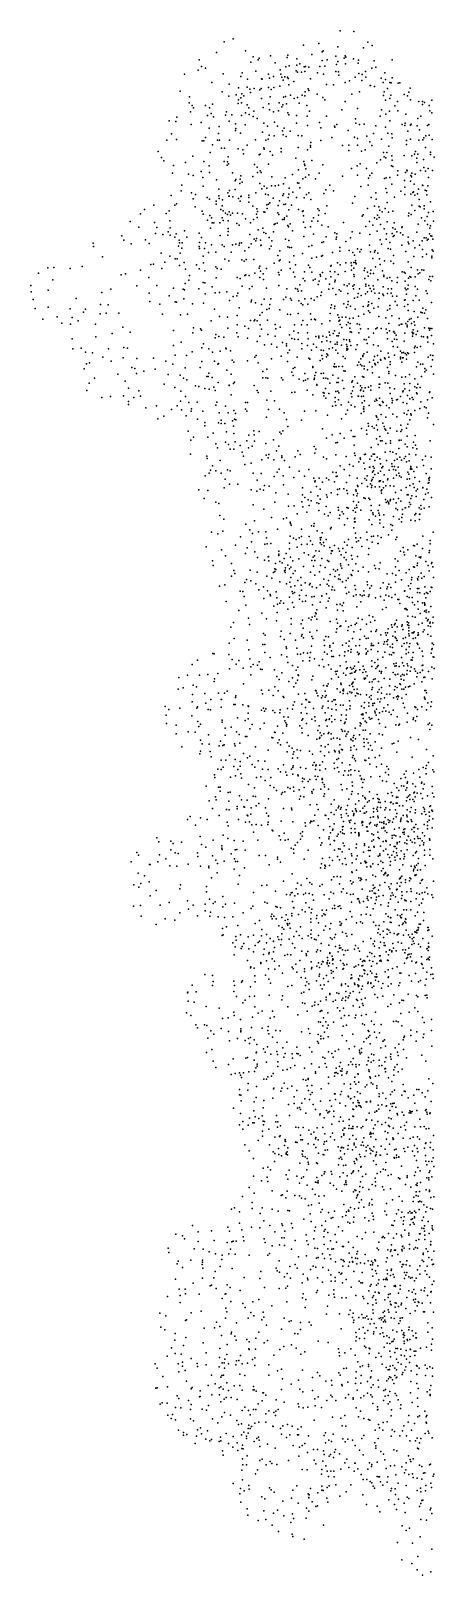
# Model space of a CAD drawing. Header units: metres. Extents: x -23.9 to 23.9, y -28.5 to 28.5.
# Drawn here: x -23.92 to -14.93, y -17.76 to 16.65 of the extents above; entities that cross this region are included whole.
import ezdxf

# ---------------------------------------------------------------- set-up
doc = ezdxf.new("R2010")
doc.units = ezdxf.units.M

msp = doc.modelspace()

# ---------------------------------------------------------------- linework, layer by layer
for p in [(-17.0258, 16.6499, -0.8526), (-16.7205, 16.6337, -1.1499), (-19.611, 16.4079, -4.6926), (-19.4109, 16.4722, -4.101), (-19.135, 16.2041, -4.8001), (-17.8381, 16.3299, -1.1457), (-17.4966, 16.3662, -0.922), (-17.4229, 16.1806, -4.199), (-17.4023, 16.2083, -0.4851), (-17.0763, 16.2966, -1.5798), (-16.5028, 16.2733, -1.4747), (-16.4045, 16.3991, -0.7511), (-16.3071, 16.3249, -1.0809), (-20.1666, 16.0075, -4.5797), (-20.1159, 15.8552, -5.2625), (-19.7776, 16.1673, -4.8657), (-19.0145, 15.9509, -3.8474), (-18.9631, 16.0743, -5.5513), (-18.8506, 16.004, -4.9081), (-18.8302, 16.0384, -4.2226), (-18.5736, 16.0909, -5.802), (-18.4706, 15.9406, -4.3386), (-18.2355, 15.8454, -4.7989), (-18.2069, 16.0556, -5.1632), (-18.1916, 16.107, -0.9201), (-18.1577, 15.8702, -2.8923), (-17.9861, 15.8862, 0.2626), (-17.9855, 16.0275, -0.0777), (-17.9231, 15.9143, -2.0558), (-17.8268, 15.8516, -3.1003), (-17.7953, 15.8574, -4.0641), (-17.7188, 15.8434, -1.7044), (-17.6546, 16.1229, 0.2455), (-17.4773, 15.8558, -4.7261), (-17.4253, 15.989, -3.7227), (-17.3682, 15.8619, -2.9196), (-17.3098, 16.0028, -1.5559), (-17.1218, 16.0875, 0.0132), (-17.1019, 15.9013, -3.1767), (-17.0777, 15.9662, -2.3658), (-16.933, 16.0424, -4.5524), (-16.9126, 16.0945, -0.3071), (-16.9034, 15.918, -6.0118), (-16.8933, 16.0637, -3.8746), (-16.7256, 16.0252, -4.2224), (-16.6199, 15.9321, -1.7538), (-16.6137, 16.001, -2.1132), (-16.2684, 15.9789, -2.2157), (-16.2275, 15.8428, -1.0778), (-15.8646, 16.0034, -1.8289), (-20.4936, 15.6851, -4.5172), (-20.1888, 15.7736, -4.2466), (-20.0254, 15.8209, -3.9089), (-19.8829, 15.5022, -5.4702), (-19.6326, 15.6939, -3.6749), (-19.2375, 15.6366, -5.5585), (-19.2088, 15.716, -5.2194), (-19.0884, 15.573, -0.8085), (-18.9007, 15.7506, -5.965), (-18.7738, 15.5813, -0.6729), (-18.7583, 15.5756, -1.0129), (-18.6216, 15.6848, -3.197), (-18.5978, 15.599, -2.803), (-18.5055, 15.6368, -6.0803), (-18.3613, 15.7832, -2.0771), (-18.3465, 15.6875, -1.0531), (-18.3242, 15.6183, -2.5501), (-18.2914, 15.5508, -4.1354), (-18.2596, 15.6267, -1.5776), (-18.1994, 15.6203, -0.571), (-18.1859, 15.5893, -0.1603), (-18.0548, 15.5198, -4.7332), (-18.0048, 15.7593, -5.0895), (-17.9717, 15.7329, -2.6071), (-17.8831, 15.7282, -3.5223), (-17.8124, 15.7474, -4.4135), (-17.6865, 15.5819, 0.5867), (-17.5284, 15.7164, -3.4844), (-17.398, 15.6881, -5.9193), (-17.118, 15.7479, 0.4441), (-17.062, 15.741, -6.4372), (-17.0567, 15.6619, -4.8505), (-16.9085, 15.4991, -5.3776), (-16.8142, 15.536, -0.0512), (-16.688, 15.6199, -2.8104), (-16.6106, 15.6992, -6.4213), (-16.5388, 15.5448, -3.2899), (-16.5348, 15.6765, -4.5118), (-16.4615, 15.7473, -6.1012), (-16.4536, 15.6148, -2.552), (-16.3206, 15.8187, -0.6024), (-16.1058, 15.5972, -5.2202), (-16.0654, 15.4983, -0.492), (-16.0295, 15.7119, -3.1925), (-16.0122, 15.566, -0.9836), (-15.919, 15.4997, -5.6113), (-15.8842, 15.4895, -3.4525), (-15.8628, 15.6043, -1.3148), (-15.6964, 15.4943, -5.007), (-20.5895, 15.3037, -5.0135), (-20.3846, 15.1809, -4.303), (-19.6503, 15.2936, -3.5973), (-19.5061, 15.1919, -0.7803), (-19.5008, 15.4599, -5.3164), (-19.344, 15.2228, -3.9711), (-19.2866, 15.3781, -1.1522), (-19.2372, 15.1609, -3.6255), (-19.2152, 15.2444, -1.9848), (-19.1678, 15.2007, -5.5254), (-19.0942, 15.399, -0.3935), (-19.0358, 15.3522, -5.8871), (-19.0234, 15.2795, -1.4053), (-18.9404, 15.3636, -2.3189), (-18.8108, 15.3349, -1.6823), (-18.7837, 15.3684, -3.0233), (-18.6242, 15.3885, -1.2745), (-18.585, 15.1806, -3.9951), (-18.5633, 15.3412, -2.5777), (-18.5012, 15.3867, -0.4991), (-18.3696, 15.4166, -3.7311), (-18.2889, 15.1762, -1.1334), (-18.2386, 15.1861, -0.6757), (-18.1695, 15.446, -6.0449), (-18.1291, 15.2199, -7.0186), (-17.9761, 15.1689, -6.1863), (-17.8702, 15.2175, -7.2549), (-17.8117, 15.2004, 0.4514), (-17.8048, 15.2939, -6.7899), (-17.7383, 15.3575, -4.6193), (-17.7189, 15.3184, -5.1668), (-17.5376, 15.239, -6.2702), (-17.41, 15.1625, -7.0174), (-17.3286, 15.4579, 0.5858), (-17.1754, 15.4496, -6.6003), (-16.766, 15.2377, 0.6122), (-16.5953, 15.295, -5.3127), (-16.354, 15.4305, -6.3759), (-16.3441, 15.4341, -4.974), (-16.2601, 15.4113, 0.398), (-16.0576, 15.2078, -3.7013), (-16.0398, 15.2883, 0.0337), (-15.9716, 15.3658, -4.1245), (-15.916, 15.1458, -0.7459), (-15.8924, 15.2139, -1.2397), (-15.7274, 15.4817, -2.5987), (-15.595, 15.2346, -4.7777), (-15.5247, 15.2043, -2.1763), (-15.4936, 15.2879, -1.6762), (-15.4616, 15.3741, -5.2451), (-20.3858, 15.0461, -5.2083), (-20.3565, 14.843, -4.6049), (-20.3192, 14.9894, -3.3551), (-20.2896, 14.9364, -3.7378), (-20.0222, 14.9893, -5.3558), (-19.934, 14.935, 0.0023), (-19.8976, 14.8052, -3.0735), (-19.8694, 15.0176, 0.3492), (-19.5591, 14.8487, -0.9079), (-19.2973, 15.0338, -2.3267), (-19.2882, 15.113, 0.3322), (-19.2193, 15.0476, -0.0138), (-19.1338, 14.82, -3.3101), (-19.0933, 15.0026, -4.0564), (-19.0615, 14.9346, 0.6311), (-18.9501, 14.8595, -2.6973), (-18.7778, 15.1411, 0.3226), (-18.7416, 14.9394, -3.1751), (-18.61, 15.0223, -3.5559), (-18.5979, 14.8869, 0.7546), (-18.5058, 14.8494, -6.1152), (-18.3945, 14.8646, -6.6636), (-18.3844, 15.0455, -1.4857), (-18.3262, 14.9592, -0.4271), (-18.3022, 15.0044, 0.1988), (-18.2189, 15.024, -7.2942), (-18.1893, 14.825, -6.2744), (-18.0518, 15.1403, -4.8643), (-17.9389, 15.0403, 0.1672), (-17.7635, 14.9895, -4.9709), (-17.7103, 14.8613, 0.4303), (-17.366, 15.1162, -5.5004), (-16.9826, 14.8887, 0.653), (-16.9154, 15.0782, -6.6907), (-16.6349, 14.9172, -6.574), (-16.1032, 14.8929, -1.3313), (-16.0142, 15.1036, 0.6503), (-15.9225, 14.861, -0.2734), (-15.8014, 14.9813, -3.7848), (-15.743, 15.0732, -5.8808), (-15.7403, 14.8664, 0.1802), (-15.456, 15.1102, -3.7478), (-15.2697, 15.0764, -2.9959), (-15.1916, 15.0732, -4.0519), (-15.1913, 15.0072, -2.5677), (-15.1446, 15.056, -8.1607), (-15.0378, 14.9853, -3.3143), (-15.0233, 14.8676, -7.6543), (-14.9795, 15.1048, -3.7632), (-14.9795, 14.8268, -4.2569), (-20.8353, 14.649, -3.3167), (-20.6892, 14.6286, -3.0011), (-20.6613, 14.7261, -3.7796), (-20.3436, 14.5653, -4.1922), (-20.1199, 14.6048, -2.8117), (-19.9818, 14.7606, 0.6021), (-19.9403, 14.4811, -5.1008), (-19.8483, 14.7352, -0.2871), (-19.7188, 14.5197, -0.6157), (-19.5794, 14.7727, -5.1651), (-19.4999, 14.6387, 0.8968), (-19.438, 14.7764, -3.0887), (-19.3557, 14.5814, -1.8517), (-19.3513, 14.4714, -5.1055), (-19.2215, 14.7664, -1.4157), (-19.1421, 14.5576, 0.947), (-19.0483, 14.786, -4.8728), (-18.9651, 14.7402, -3.6484), (-18.8748, 14.6985, -4.5546), (-18.7242, 14.5925, -5.1161), (-18.6451, 14.5257, -5.7459), (-18.4905, 14.6193, -7.0654), (-18.4201, 14.5235, -8.2145), (-18.272, 14.48, -7.8459), (-18.1647, 14.779, 0.4748), (-17.9999, 14.7666, -7.5745), (-17.9968, 14.597, 0.2128), (-17.756, 14.7493, 1.0222), (-17.7494, 14.5408, -5.9987), (-17.4843, 14.6076, -6.3145), (-17.4572, 14.4867, -7.5026), (-17.3267, 14.7491, 0.8094), (-17.1467, 14.5285, -5.4623), (-17.1426, 14.505, -7.0621), (-17.0985, 14.563, -6.0286), (-16.6808, 14.6923, -5.5122), (-16.671, 14.5906, -5.8534), (-16.5956, 14.5668, -0.6209), (-16.4852, 14.5688, -1.1101), (-16.2256, 14.5354, -4.6103), (-16.1343, 14.7459, 0.8502), (-16.0108, 14.5015, -1.2255), (-16.0078, 14.7919, -4.4175), (-15.9165, 14.6449, -5.8803), (-15.6386, 14.5612, -1.4357), (-15.5806, 14.5439, 0.4317), (-15.5731, 14.5914, -5.6998), (-15.5623, 14.7932, -1.7163), (-15.4578, 14.5471, -1.973), (-15.4408, 14.5726, -4.9808), (-15.3084, 14.5334, 0.1575), (-15.2895, 14.6988, -8.0486), (-15.2233, 14.7472, -8.4487), (-15.0767, 14.5398, -2.3008), (-15.0465, 14.5631, -4.721), (-20.8842, 14.217, -3.1864), (-20.7817, 14.3556, -4.3026), (-20.6715, 14.2264, -2.8924), (-20.098, 14.2014, 0.4091), (-20.0639, 14.1969, -2.7698), (-20.0226, 14.2739, -0.1547), (-19.8694, 14.1132, -0.8151), (-19.759, 14.2139, -0.3647), (-19.737, 14.3624, -1.1834), (-19.7106, 14.2123, -3.0077), (-19.4921, 14.2117, -1.4522), (-19.3528, 14.4329, -3.1264), (-19.2417, 14.3691, 1.3878), (-18.9076, 14.2234, -2.4329), (-18.7553, 14.3926, -4.7119), (-18.6812, 14.2125, 1.4624), (-18.6301, 14.2332, -7.7013), (-18.6094, 14.3248, -5.448), (-18.4944, 14.3128, -8.608), (-18.3073, 14.4256, -7.3666), (-18.2904, 14.3355, -6.5179), (-18.2293, 14.2987, -5.8381), (-18.1366, 14.4155, -0.1258), (-17.9622, 14.3188, -6.3157), (-17.8789, 14.3146, 1.3203), (-17.6784, 14.1654, -8.3263), (-17.4575, 14.2055, -6.5023), (-17.2089, 14.2726, 1.2089), (-16.843, 14.4285, 0.7292), (-16.703, 14.2823, -1.3482), (-16.6385, 14.2548, 1.1547), (-16.4258, 14.3055, -5.0117), (-16.3633, 14.1766, -1.3187), (-16.2829, 14.3604, -5.5292), (-16.1004, 14.2366, -5.2609), (-15.9633, 14.3714, -0.718), (-15.8686, 14.3536, -5.6242), (-15.8668, 14.2701, 0.6031), (-15.5477, 14.119, -8.9454), (-15.547, 14.2053, -1.6595), (-15.5159, 14.4138, -0.6323), (-15.4569, 14.2342, -8.6091), (-15.2708, 14.2123, -2.2295), (-15.2532, 14.4415, -0.3177), (-15.1843, 14.2187, -5.1165), (-15.1581, 14.2668, 0.0105), (-15.1147, 14.3123, 0.4019), (-15.0425, 14.3239, 0.7985), (-14.9712, 14.2289, -7.7006), (-21.0805, 13.9599, -4.0531), (-21.0046, 13.8254, -3.7024), (-20.3052, 13.8593, -4.7188), (-19.9188, 13.942, -2.9436), (-19.6709, 14.0391, 1.1614), (-19.6031, 14.034, -4.8581), (-19.5191, 13.8418, -3.3188), (-19.294, 14.0223, -4.1077), (-19.1949, 13.9985, 1.6467), (-19.177, 13.9133, -2.5683), (-19.0932, 14.1027, -1.7158), (-18.8265, 13.8911, -8.5411), (-18.8059, 13.9044, 1.6377), (-18.7271, 14.0423, -2.8476), (-18.7208, 14.0105, -4.6665), (-18.5816, 13.9612, -5.3152), (-18.5314, 13.8804, -7.5077), (-18.3388, 14.0303, -8.8061), (-18.3379, 13.9569, 1.2763), (-18.014, 13.8163, -5.4207), (-17.9579, 14.0527, -7.5604), (-17.7522, 13.9959, -6.6214), (-17.6874, 14.0608, -7.834), (-17.6834, 14.0936, -7.3597), (-16.9697, 14.0972, 1.3915), (-16.8331, 13.9873, -5.5289), (-16.8314, 14.1049, 0.2223), (-16.6384, 14.1, -4.5658), (-16.5456, 13.968, -5.152), (-16.4655, 13.9957, 1.2923), (-16.3169, 14.0961, 0.5233), (-16.1227, 13.7793, -2.0096), (-16.0548, 13.9397, -2.3757), (-16.0455, 13.8398, -0.6484), (-16.0034, 13.8237, -8.6637), (-15.9837, 13.9407, -1.476), (-15.9398, 14.0833, -4.8712), (-15.8714, 13.8683, -8.2457), (-15.867, 13.7695, -1.0334), (-15.5939, 13.8726, -2.4367), (-15.4273, 13.8668, -5.1652), (-15.3652, 13.904, -9.1927), (-15.341, 13.9654, -0.5218), (-15.3167, 13.8112, -7.9677), (-15.2888, 13.9043, 0.6685), (-15.1635, 13.78, -3.6644), (-15.1216, 14.0516, -8.9924), (-15.0107, 13.9475, 1.0836), (-15.008, 13.8931, -2.2011), (-14.9293, 13.8392, -0.0847), (-20.9546, 13.7526, -4.4223), (-20.7636, 13.4766, -4.4789), (-20.7402, 13.6532, -3.4725), (-20.468, 13.7148, -3.1602), (-20.4069, 13.4576, -3.4697), (-20.2996, 13.4244, -4.5621), (-20.1242, 13.5162, 0.1973), (-20.0596, 13.7393, 0.7553), (-19.9453, 13.641, -3.1976), (-19.9328, 13.4942, -4.5555), (-19.6087, 13.7423, -1.1803), (-19.5427, 13.6604, -4.5413), (-19.5328, 13.7289, 1.4465), (-19.5112, 13.6848, -0.46), (-19.425, 13.4885, -0.9238), (-18.9344, 13.6751, -8.1184), (-18.8749, 13.6139, -4.6496), (-18.8674, 13.4918, -1.0911), (-18.8035, 13.5303, -8.4381), (-18.7862, 13.4944, -7.8706), (-18.6195, 13.6812, -8.71), (-18.0832, 13.446, -5.2847), (-17.9528, 13.5502, -8.6822), (-17.8351, 13.7395, 1.2027), (-17.8203, 13.679, -7.6466), (-17.8078, 13.65, -5.6782), (-17.7849, 13.5749, 0.1624), (-17.7185, 13.4455, -8.2007), (-17.6549, 13.7585, -8.4512), (-17.4948, 13.4806, 0.4934), (-17.4085, 13.6628, -5.7712), (-16.774, 13.5857, -5.6528), (-16.6407, 13.6397, -5.3114), (-16.6374, 13.4341, -1.1276), (-16.5749, 13.6871, 1.4507), (-16.4345, 13.5842, -0.8089), (-16.3636, 13.428, 1.1758), (-16.317, 13.4779, -5.4334), (-16.2086, 13.7096, 0.7829), (-15.8825, 13.6445, -4.1947), (-15.8483, 13.6253, -1.4022), (-15.7467, 13.4351, -4.5745), (-15.7367, 13.5342, -8.014), (-15.5681, 13.4927, -4.0749), (-15.5378, 13.5436, -4.9817), (-15.5314, 13.5274, -9.276), (-15.4475, 13.4264, -1.262), (-15.4229, 13.4778, -0.9144), (-15.3521, 13.4594, -10.5916), (-15.317, 13.7191, -0.2185), (-15.2353, 13.5417, 0.5307), (-15.1592, 13.6073, 0.8708), (-15.1215, 13.5253, -11.4021), (-15.0629, 13.5801, -4.0421), (-14.965, 13.5376, -8.0473), (-20.5691, 13.0837, -3.0157), (-20.5518, 13.2149, -3.8002), (-20.0814, 13.3794, 0.5264), (-20.0794, 13.1887, -3.297), (-19.7791, 13.332, -0.1219), (-19.7278, 13.1225, 0.6652), (-19.4921, 13.0923, -3.4525), (-19.3657, 13.3068, 1.2348), (-19.3656, 13.1165, -2.316), (-19.3452, 13.3343, -1.2674), (-19.2565, 13.248, -3.1756), (-19.2542, 13.3458, -1.7712), (-19.2355, 13.419, -0.5511), (-19.2059, 13.2765, -0.1063), (-18.9705, 13.4066, 1.511), (-18.8135, 13.2525, 0.3696), (-18.7682, 13.1308, -9.3893), (-18.7142, 13.1891, 1.0803), (-18.6549, 13.1461, -4.6356), (-18.5536, 13.1936, -1.4169), (-18.5477, 13.4008, -9.2001), (-18.4756, 13.1954, -8.1289), (-18.4003, 13.2144, 0.0959), (-18.2896, 13.2423, -4.881), (-18.2513, 13.3783, -7.6418), (-18.1597, 13.1444, -9.4311), (-17.9758, 13.2634, -7.9367), (-17.9421, 13.2561, -9.0813), (-17.9246, 13.1514, 0.239), (-17.8546, 13.3517, 1.1979), (-17.7964, 13.3906, -5.9569), (-17.5753, 13.3492, 0.8726), (-17.3431, 13.1041, -0.0916), (-17.2535, 13.2151, -6.0331), (-17.1727, 13.0822, 0.9815), (-16.9696, 13.41, 1.4589), (-16.5624, 13.181, -4.7678), (-16.4029, 13.2134, -1.5317), (-16.3902, 13.3646, -4.9983), (-16.0375, 13.3569, -8.6247), (-16.0053, 13.1368, -11.4917), (-15.9965, 13.3775, -1.6201), (-15.9168, 13.3794, -8.9889), (-15.8716, 13.2361, -2.2075), (-15.6676, 13.0803, -11.6519), (-15.5923, 13.3128, 0.1925), (-15.5856, 13.1664, -1.5963), (-15.4582, 13.2975, -4.3932), (-15.4344, 13.3995, -7.9285), (-15.3705, 13.232, -0.0941), (-15.279, 13.1207, -9.1299), (-15.186, 13.2122, -2.0456), (-15.1824, 13.2035, 1.622), (-15.1252, 13.1024, -11.4815), (-15.0969, 13.0837, -3.7084), (-15.0703, 13.1941, -10.2648), (-15.0556, 13.3815, 0.2899), (-21.1727, 12.7625, -4.2347), (-20.7885, 12.9833, -4.7436), (-20.706, 12.7627, -3.689), (-20.6732, 12.7975, -2.6762), (-20.337, 13.043, -2.7365), (-20.3025, 12.9092, -3.6564), (-20.2454, 13.0048, -4.6729), (-19.9877, 12.9344, -2.6641), (-19.9339, 12.8994, -4.1113), (-19.7856, 12.7852, -7.2034), (-19.7848, 12.8567, -3.5712), (-19.7278, 12.9749, -6.7491), (-19.7186, 12.9175, -3.0512), (-19.6506, 12.7518, -1.2919), (-19.647, 12.8844, -0.698), (-19.5292, 13.0422, 0.1845), (-19.5028, 12.9693, -7.035), (-19.4976, 12.9658, -1.6641), (-19.4128, 12.9503, -4.8206), (-19.2893, 12.9177, -0.3641), (-19.2486, 12.855, -3.5406), (-19.2374, 12.9626, -5.2584), (-19.2276, 12.97, -6.7953), (-19.0611, 12.9342, -9.1155), (-19.0579, 12.989, -8.7375), (-19.0571, 12.8296, -3.0156), (-18.9687, 12.7449, -8.495), (-18.901, 13.0426, -6.0855), (-18.6849, 13.0131, 0.5832), (-18.66, 12.7731, -0.2629), (-18.6315, 12.9952, -5.4851), (-18.6197, 12.7876, -4.4506), (-18.5896, 12.8188, -6.1195), (-18.5185, 12.9188, -4.0636), (-18.4087, 12.7597, -2.5324), (-18.3783, 12.8653, 0.6814), (-18.3032, 12.9832, -4.355), (-18.2885, 13.0209, 1.1305), (-18.2817, 12.7777, -3.6952), (-18.2447, 12.7849, -9.576), (-18.1786, 12.9371, 0.3746), (-18.167, 13.0093, -5.5814), (-18.1073, 12.7666, -5.1186), (-18.0818, 13.0582, -8.3705), (-17.9972, 12.9351, 0.8542), (-17.8277, 12.9276, -9.2336), (-17.7738, 13.0046, -8.8173), (-17.7249, 13.0396, -6.0538), (-17.6773, 12.8932, -0.454), (-17.3898, 13.0238, 0.3194), (-17.3189, 12.7494, -0.0466), (-16.7515, 12.8103, 0.7663), (-16.6979, 12.9555, -6.0929), (-16.3354, 12.9385, -11.4763), (-16.2612, 12.746, 0.5578), (-16.2286, 13.0372, -4.9592), (-16.2243, 12.9012, -10.966), (-15.984, 13.051, 0.4551), (-15.9793, 12.8262, -8.687), (-15.8113, 12.9406, -7.8614), (-15.582, 13.0056, -10.7106), (-15.445, 13.0089, 1.058), (-15.4251, 12.7687, -4.4558), (-15.4013, 13.0458, -4.0968), (-15.3907, 13.0651, -11.2267), (-15.3612, 12.9906, -0.5619), (-15.2976, 13.0177, -0.9795), (-15.2661, 12.8915, -4.8111), (-15.2649, 12.7417, -1.3028), (-15.151, 12.7515, 1.6778), (-15.0933, 12.9971, 0.537), (-15.0095, 12.8415, -1.8073), (-21.7065, 12.4018, -5.5819), (-21.476, 12.57, -5.118), (-21.3809, 12.6689, -5.5075), (-20.9022, 12.5826, -2.935), (-20.8382, 12.6402, -5.4162), (-20.8213, 12.4154, -3.6679), (-20.2551, 12.7283, -2.4755), (-20.096, 12.6334, -6.9017), (-20.0781, 12.5622, -6.5147), (-19.9818, 12.4337, -4.7186), (-19.9286, 12.535, -1.9411), (-19.8942, 12.4854, -2.2994), (-19.6847, 12.6679, -2.7709), (-19.6506, 12.4807, -0.9704), (-19.631, 12.4245, -7.443), (-19.6298, 12.6419, -6.0937), (-19.5767, 12.5902, -3.2449), (-19.5322, 12.5572, -3.9372), (-19.5206, 12.4172, -1.3004), (-19.5005, 12.6165, -5.2207), (-19.469, 12.5433, -0.4086), (-19.4265, 12.5913, -4.5864), (-19.3152, 12.5866, -2.3948), (-19.2029, 12.5724, -3.7294), (-19.1321, 12.4646, -4.4696), (-18.9569, 12.4476, -9.1679), (-18.8872, 12.5617, 0.0395), (-18.8797, 12.6846, -6.3711), (-18.871, 12.493, -7.0484), (-18.8677, 12.6219, -3.3273), (-18.7245, 12.6167, -2.563), (-18.7008, 12.6065, -4.0898), (-18.6495, 12.6933, -3.6735), (-18.4105, 12.5936, -3.0451), (-18.3916, 12.5605, -5.0455), (-18.3118, 12.4458, -5.6141), (-18.2731, 12.4449, -2.375), (-18.2642, 12.4811, -0.3828), (-18.2097, 12.5229, -2.7503), (-18.1657, 12.6607, -4.4635), (-17.9545, 12.6674, -8.4088), (-17.8601, 12.6266, -0.3153), (-17.8452, 12.6417, -3.9), (-17.8424, 12.5308, -9.178), (-17.84, 12.3891, -3.5317), (-17.6514, 12.412, 0.4639), (-17.6142, 12.4828, -0.0274), (-17.52, 12.4091, -4.414), (-17.5177, 12.6807, 0.2903), (-17.5067, 12.5461, -0.3427), (-17.4946, 12.6482, -5.9344), (-17.3605, 12.5837, -4.0426), (-16.5308, 12.5195, 1.0966), (-16.507, 12.5508, -11.2254), (-16.4167, 12.6915, -5.9551), (-16.3695, 12.405, -10.922), (-16.26, 12.482, -11.8836), (-16.2048, 12.4551, -4.794), (-16.191, 12.5402, -5.3446), (-16.1623, 12.7267, -8.397), (-16.157, 12.4879, -8.0056), (-16.1394, 12.6554, -10.5669), (-16.0839, 12.6199, 0.9691), (-16.0236, 12.6909, -4.26), (-15.973, 12.3978, -0.8553), (-15.9466, 12.608, 0.5238), (-15.8495, 12.6308, -7.7014), (-15.4999, 12.5264, -7.6086), (-15.4892, 12.5857, -0.886), (-15.4433, 12.5594, -0.413), (-15.359, 12.6437, -9.9857), (-15.2427, 12.7274, -11.6736), (-15.2118, 12.4831, -12.0854), (-15.1533, 12.6822, -7.7576), (-15.1345, 12.4186, 0.8892), (-15.0858, 12.5148, -1.6793), (-15.0579, 12.6044, -8.7887), (-14.9486, 12.6214, -10.3453), (-14.9431, 12.4128, -5.4085), (-21.8924, 12.0856, -5.6838), (-21.5076, 12.2736, -5.9418), (-21.1627, 12.3817, -4.7721), (-21.1367, 12.1326, -4.4165), (-21.1063, 12.2715, -6.0442), (-20.9734, 12.1121, -3.9458), (-20.8592, 12.1746, -3.2084), (-20.8139, 12.1004, -5.9933), (-20.8094, 12.2582, -2.7957), (-20.7086, 12.0536, -1.7984), (-20.678, 12.1302, -2.312), (-20.4906, 12.1974, -5.3783), (-20.4405, 12.0559, -1.4897), (-20.1666, 12.1454, -4.8008), (-19.9104, 12.2524, -3.6735), (-19.8796, 12.3749, -4.2281), (-19.8367, 12.3709, -1.6572), (-19.7077, 12.3747, -5.75), (-19.6945, 12.0911, -3.2314), (-19.5283, 12.0938, -7.6636), (-19.5212, 12.2468, -0.7597), (-19.5207, 12.1764, -0.2826), (-19.3273, 12.3587, -0.0407), (-19.2753, 12.3219, -1.5546), (-19.0358, 12.1127, -1.8873), (-19.0199, 12.3689, -2.4314), (-18.8479, 12.2141, -6.3505), (-18.7486, 12.2525, -8.619), (-18.7261, 12.1575, -2.1446), (-18.6791, 12.1346, -1.7458), (-18.5101, 12.1706, -1.2611), (-18.4937, 12.3358, -9.421), (-18.4741, 12.3482, -8.3783), (-18.4246, 12.3638, -6.0241), (-18.1881, 12.3123, -4.5151), (-18.1719, 12.2798, -8.5163), (-18.1342, 12.3483, -3.279), (-18.0828, 12.1967, -5.7584), (-17.8336, 12.0691, -0.0894), (-17.8044, 12.2676, -2.9506), (-17.6841, 12.2839, -2.57), (-17.6172, 12.117, -5.6866), (-17.4319, 12.3207, -3.7108), (-17.3329, 12.0573, -2.8108), (-17.2892, 12.2815, -5.3498), (-17.1451, 12.1526, -3.9202), (-17.1029, 12.0501, -2.3164), (-17.0963, 12.125, -5.6024), (-16.9489, 12.3765, 0.8953), (-16.7561, 12.1717, 1.1755), (-16.5848, 12.1453, -5.466), (-16.453, 12.2891, -11.5648), (-16.3639, 12.1086, -11.1252), (-16.2934, 12.3174, -5.0935), (-16.2003, 12.1844, -0.0993), (-16.1266, 12.3348, -8.6128), (-16.0439, 12.237, 1.2924), (-15.9929, 12.1302, -10.1099), (-15.8679, 12.1367, -7.6218), (-15.8496, 12.2622, -0.1972), (-15.8389, 12.0655, -8.7535), (-15.822, 12.3728, 0.181), (-15.8205, 12.0897, -6.1446), (-15.7963, 12.2345, -12.2018), (-15.7613, 12.1722, 1.1047), (-15.6765, 12.1492, -9.9285), (-15.6475, 12.2688, 0.6319), (-15.6393, 12.2844, -7.0825), (-15.6286, 12.1023, -1.0656), (-15.5091, 12.0532, -12.4517), (-15.3173, 12.1641, -1.267), (-15.2819, 12.3441, -7.1018), (-15.0741, 12.3363, -5.019), (-15.035, 12.1273, -2.2809), (-15.0223, 12.2509, -1.9459), (-15.0066, 12.3039, 1.2475), (-15.0018, 12.0858, -12.3321), (-14.9766, 12.0741, -4.6421), (-22.5271, 11.9206, -6.0057), (-22.524, 11.8473, -5.5558), (-21.8441, 11.9882, -5.3256), (-21.6804, 11.9045, -6.1501), (-21.363, 11.9907, -6.0611), (-21.2767, 11.9143, -4.734), (-20.6244, 11.8528, -5.7984), (-20.6144, 11.9863, -4.9882), (-20.6019, 11.9296, -3.936), (-20.5507, 11.8076, -2.5683), (-20.5415, 11.9272, -3.4078), (-20.1647, 11.8456, -1.3688), (-20.1597, 11.7966, -3.1207), (-20.1591, 11.9354, -4.4798), (-20.1102, 12.0446, -6.8337), (-20.044, 11.8027, -7.6297), (-20.0249, 11.926, -3.4562), (-19.9567, 11.7111, -7.9461), (-19.8931, 11.879, -6.4477), (-19.7914, 11.7172, -6.9312), (-19.6556, 11.8783, -8.0232), (-19.6083, 11.8455, -1.5657), (-19.4547, 11.721, -1.842), (-19.4241, 11.8833, -2.2292), (-19.3469, 11.8991, -1.0492), (-19.2763, 11.8724, -5.9085), (-19.2633, 11.92, -6.2713), (-19.2251, 11.9254, -7.916), (-19.1454, 11.7464, -6.9739), (-19.0574, 11.822, 0.026), (-19.0052, 11.9043, -7.4526), (-18.9434, 12.0118, -7.0609), (-18.904, 11.9699, -6.7162), (-18.8857, 12.0221, -1.4887), (-18.7952, 11.9891, -9.2002), (-18.79, 11.8643, -5.5224), (-18.784, 11.8711, -5.9078), (-18.6061, 12.0423, 0.0884), (-18.6015, 11.7893, -5.1921), (-18.5604, 11.855, -9.6147), (-18.5481, 11.969, -4.7442), (-18.3708, 11.7519, 0.4435), (-18.2399, 12.0085, -9.5886), (-18.1905, 11.8385, -1.8219), (-18.1705, 11.9774, -2.1672), (-18.1521, 11.8241, -8.4283), (-18.1103, 11.8203, -1.3022), (-17.7213, 11.8421, -8.7368), (-17.6566, 11.867, -9.1985), (-17.435, 11.9308, -4.6061), (-17.3975, 11.9523, -3.5554), (-17.1918, 11.71, -3.3433), (-17.1118, 12.0088, -1.2435), (-17.0304, 11.8189, -4.5278), (-17.0284, 11.7389, -2.9422), (-16.8993, 11.9597, -2.6252), (-16.8236, 11.7585, 1.0246), (-16.7897, 12.0406, -4.1724), (-16.744, 11.7122, -3.5446), (-16.6342, 11.79, -2.1586), (-16.5832, 11.7284, 1.4129), (-16.5552, 11.7767, -3.0555), (-16.3726, 11.873, -2.537), (-16.3493, 11.7257, -10.8924), (-16.2601, 11.7165, -11.8279), (-16.2465, 11.7581, -5.1206), (-16.1284, 11.9908, -10.7211), (-16.1046, 11.8971, -5.6835), (-15.9969, 12.0111, -7.3084), (-15.9565, 11.7985, -10.3509), (-15.9142, 11.9309, -8.4312), (-15.9048, 11.7883, -12.2266), (-15.6495, 11.8777, 1.3083), (-15.5624, 11.7318, 0.5758), (-15.5058, 11.94, -8.7199), (-15.4925, 11.9021, -6.1449), (-15.3953, 11.9697, -0.4859), (-15.3561, 11.8128, -8.2097), (-15.2565, 11.877, 1.4436), (-15.1941, 11.9708, -6.7666), (-15.1918, 11.7753, -1.2387), (-15.1475, 12.0406, 0.1072), (-15.1045, 12.0393, -10.1162), (-15.0829, 11.9891, -5.4037), (-15.0591, 12.0109, -8.1064), (-14.9708, 11.7705, -6.1488), (-14.9564, 12.0115, -1.0861), (-14.9525, 11.7429, -6.5286), (-23.5368, 11.3682, -5.3916), (-23.402, 11.3768, -6.0765), (-22.7755, 11.3989, -5.7723), (-22.3185, 11.614, -6.4732), (-21.2449, 11.4413, -5.7542), (-21.1821, 11.4502, -3.3465), (-21.0164, 11.6995, -5.9969), (-21.0014, 11.3578, -5.4777), (-20.9336, 11.4992, -2.9167), (-20.8175, 11.6263, -3.4243), (-20.7028, 11.5703, -1.913), (-20.6556, 11.572, -5.5423), (-20.606, 11.4248, -1.2713), (-20.59, 11.6932, -1.6094), (-20.5023, 11.4914, -3.6576), (-20.2227, 11.4388, -3.1316), (-20.0778, 11.6269, -7.2531), (-20.0707, 11.4773, -2.6164), (-19.7913, 11.3893, -2.4426), (-19.5931, 11.5655, -8.2023), (-19.5075, 11.5227, -2.1204), (-19.2121, 11.5463, -8.1563), (-19.1645, 11.5153, -0.4109), (-19.1162, 11.5529, -1.555), (-18.9457, 11.5587, -8.9105), (-18.8311, 11.3653, -0.1476), (-18.8153, 11.4038, -7.7084), (-18.6657, 11.3578, -8.5407), (-18.4954, 11.4699, 0.1802), (-18.4116, 11.6462, -4.7421), (-18.3844, 11.5217, -0.1382), (-18.358, 11.5476, -1.5722), (-18.1528, 11.4985, -5.4955), (-18.0527, 11.6344, -9.7071), (-18.0155, 11.4387, 0.8863), (-17.8625, 11.686, -5.6892), (-17.731, 11.4287, -5.3476), (-17.6974, 11.3758, -8.7248), (-17.6547, 11.5827, -1.3466), (-17.5503, 11.6098, -4.7428), (-17.4375, 11.6286, -5.6714), (-17.4194, 11.6436, 0.9078), (-17.2283, 11.4073, -2.7381), (-17.2236, 11.4219, -4.6595), (-17.0836, 11.4802, -5.9086), (-17.0266, 11.4336, -9.7362), (-16.8934, 11.4791, 1.2368), (-16.7754, 11.4799, -2.7239), (-16.7677, 11.4194, -11.8851), (-16.7219, 11.486, -11.114), (-16.7214, 11.363, -5.8971), (-16.7039, 11.6533, -11.5684), (-16.6839, 11.5341, 0.204), (-16.6791, 11.4893, -9.7333), (-16.6656, 11.4607, -6.2497), (-16.4745, 11.3654, -6.6467), (-16.2972, 11.5743, 1.6111), (-16.2331, 11.3893, -5.2107), (-16.1845, 11.6992, -6.7616), (-16.1466, 11.5733, -5.4877), (-16.1354, 11.4455, -2.8115), (-16.0381, 11.527, -7.3744), (-15.8922, 11.5201, -7.7872), (-15.8377, 11.4695, -1.9772), (-15.8346, 11.641, 1.4948), (-15.5053, 11.5026, -10.3279), (-15.4432, 11.3783, -5.7426), (-15.3799, 11.6212, -6.6974), (-15.1849, 11.6166, -10.523), (-15.0982, 11.6742, 0.6323), (-14.9831, 11.6324, -12.3062), (-14.9818, 11.5918, -4.9744), (-23.7492, 11.253, -5.9757), (-23.4269, 11.1052, -6.3203), (-23.0383, 11.3526, -5.3734), (-21.905, 11.2128, -5.2237), (-21.8072, 11.2387, -6.4723), (-21.4767, 11.3172, -6.1911), (-21.289, 11.1547, -3.583), (-20.4804, 11.0166, -1.8577), (-20.4716, 11.3362, -2.2519), (-20.3966, 11.0912, -2.6646), (-20.3785, 11.1985, -0.7139), (-20.1654, 11.3505, -7.608), (-20.0753, 11.0401, -3.5439), (-20.0401, 11.0358, -7.3942), (-20.0394, 11.2997, -7.1481), (-19.7876, 11.1488, -6.975), (-19.7652, 11.356, -0.8338), (-19.678, 11.3398, -1.7611), (-19.3158, 11.1538, -0.4735), (-19.2495, 11.1332, -1.0694), (-19.1456, 11.1958, -0.1559), (-19.1231, 11.2156, -1.4226), (-19.0544, 11.1997, -8.0258), (-18.9269, 11.2503, -7.1701), (-18.8127, 11.1503, -9.0833), (-18.7976, 11.2972, -9.4014), (-18.7386, 11.2343, -1.5949), (-18.7321, 11.1128, 0.0917), (-18.3958, 11.2671, -9.6684), (-18.3853, 11.213, -1.471), (-18.3372, 11.3161, 0.6586), (-18.138, 11.3555, -5.097), (-18.0645, 11.2732, -8.4681), (-18.0338, 11.1686, -1.0252), (-17.8498, 11.1289, -3.8079), (-17.8191, 11.2793, -9.499), (-17.8127, 11.0825, -4.1792), (-17.6533, 11.2715, -9.171), (-17.6251, 11.0975, 1.0767), (-17.5789, 11.1177, -0.9171), (-17.4907, 11.0759, -2.5939), (-17.4686, 11.22, -4.2556), (-17.4584, 11.1858, -5.3403), (-17.4146, 11.2663, -4.9092), (-17.3463, 11.1218, -9.8147), (-17.243, 11.2858, -3.6269), (-17.2339, 11.1706, -0.5928), (-17.1445, 11.2801, -4.0814), (-17.142, 11.0546, -5.6331), (-17.1336, 11.0921, -4.3672), (-17.0669, 11.2191, -9.2131), (-16.909, 11.288, -10.1387), (-16.8214, 11.0135, -8.4577), (-16.7744, 11.3169, -2.3652), (-16.7172, 11.2181, -3.338), (-16.713, 11.1757, -10.9573), (-16.4894, 11.3099, -2.5865), (-16.4747, 11.1339, -8.4088), (-16.4124, 11.2696, -10.5116), (-16.401, 11.1865, -4.969), (-16.3466, 11.246, -10.016), (-16.3394, 11.3146, -8.7284), (-16.28, 11.2437, -9.2898), (-16.1805, 11.1016, -10.313), (-16.0766, 11.3042, -6.838), (-16.0517, 11.2064, -1.0677), (-16.049, 11.1749, 1.6273), (-15.9761, 11.1424, -9.071), (-15.916, 11.1569, -1.4111), (-15.8728, 11.0805, -5.5751), (-15.7556, 11.0395, -6.6897), (-15.744, 11.1566, -7.2528), (-15.6396, 11.2789, -1.6059), (-15.6, 11.2713, -6.9108), (-15.5767, 11.0737, -3.379), (-15.5709, 11.2519, -2.0918), (-15.5033, 11.1415, -2.9942), (-15.4718, 11.1748, -6.5512), (-15.4489, 11.1595, -7.768), (-15.3554, 11.1691, -6.0248), (-15.2971, 11.3263, -12.2026), (-15.2835, 11.2381, -10.4699), (-15.2474, 11.2611, -5.0537), (-15.2044, 11.3277, -6.8464), (-15.1591, 11.3179, -7.894), (-15.0456, 11.112, -7.3724), (-15.0242, 11.1765, -9.3634), (-15.003, 11.077, -5.635), (-14.9619, 11.1756, -12.0173), (-23.9166, 10.9783, -5.4735), (-23.9126, 10.834, -6.0145), (-23.5318, 10.8682, -5.0676), (-22.9078, 10.6852, -6.2647), (-22.3361, 10.8171, -6.0713), (-22.1374, 10.8916, -5.4216), (-21.5583, 10.9654, -5.9379), (-21.2821, 10.8074, -3.6169), (-21.1101, 10.9793, -2.7182), (-20.8337, 10.7424, -3.9134), (-20.7346, 10.9136, -1.5405), (-20.522, 10.8921, -0.761), (-20.5093, 10.6782, -1.7672), (-20.4932, 10.8786, -3.9221), (-20.1717, 10.8996, -2.8414), (-20.0299, 10.7928, -3.2745), (-19.8781, 10.9452, -0.6393), (-19.8081, 10.8105, -1.9079), (-19.7092, 10.818, -7.787), (-19.5502, 10.8374, -7.174), (-19.4086, 10.7306, -0.5574), (-19.3247, 10.7467, -7.5828), (-19.3066, 10.8084, -0.1618), (-19.2089, 10.9584, -7.0971), (-19.0419, 10.9038, -7.4078), (-18.9841, 10.9536, -1.1823), (-18.7159, 10.6716, -9.1706), (-18.6632, 10.916, -8.747), (-18.5683, 10.6788, 0.1299), (-18.3894, 10.976, -9.3878), (-18.234, 10.7175, -4.7497), (-18.2112, 10.9014, 0.4391), (-18.1305, 10.6896, -0.1456), (-18.0219, 10.9069, -0.7587), (-17.9777, 10.8914, 0.6912), (-17.9568, 10.8529, -0.4168), (-17.924, 10.9938, -8.7072), (-17.8875, 10.8547, -3.4995), (-17.8121, 10.6773, -1.0814), (-17.6669, 10.6832, -8.8179), (-17.5348, 10.7256, -2.573), (-17.514, 10.9995, -3.0551), (-17.4542, 10.7558, -9.4288), (-17.4399, 10.8245, -4.5452), (-17.2791, 10.8968, 1.1805), (-17.2645, 11.0038, -5.1168), (-17.1872, 10.907, -0.9124), (-17.1191, 10.7759, -8.9553), (-17.0456, 10.878, -10.2851), (-17.0113, 10.8463, -1.8266), (-16.9315, 10.9879, -11.2801), (-16.8698, 10.9693, -1.4519), (-16.8526, 10.7997, -11.7355), (-16.7433, 10.9606, -3.7609), (-16.725, 10.8983, -5.2463), (-16.7117, 10.9895, -5.5754), (-16.7061, 10.6943, -4.1096), (-16.6335, 10.7159, 1.2139), (-16.6224, 10.8008, -1.0748), (-16.594, 10.9021, -2.1151), (-16.5583, 10.7494, 0.5738), (-16.4582, 10.7885, -8.2263), (-16.4536, 11.0057, -10.7279), (-16.4524, 10.9604, -5.9417), (-16.4114, 10.8326, -10.2715), (-16.3859, 10.9763, -2.3847), (-16.355, 10.9097, -6.4438), (-16.3216, 10.8488, -12.3965), (-16.2868, 10.9683, -1.5345), (-16.2718, 10.8924, -3.0917), (-16.2518, 10.8064, -1.9884), (-16.1615, 10.6872, -0.5177), (-16.1508, 10.8031, -4.5227), (-16.0745, 10.7829, 1.4335), (-16.0617, 10.9468, -9.6882), (-16.0561, 10.7518, -12.5925), (-15.9699, 10.795, -0.8302), (-15.9545, 10.9038, -8.4874), (-15.8829, 10.8033, -5.8627), (-15.8805, 10.9015, -10.3036), (-15.8592, 10.7377, -3.002), (-15.7586, 10.7352, -8.8627), (-15.5748, 10.9175, -2.2943), (-15.5491, 10.8769, -9.8521), (-15.5454, 10.7851, -5.3564), (-15.5138, 10.9035, 1.7108), (-15.5094, 10.9823, -12.4655), (-15.3517, 10.9497, -1.8158), (-15.3378, 10.7491, -9.4893), (-15.2993, 10.894, -10.6641), (-15.1043, 10.8539, 1.6232), (-15.0873, 10.7962, -9.1988), (-23.8676, 10.66, -5.3599), (-23.8195, 10.4616, -5.9796), (-23.5333, 10.4905, -5.1478), (-23.0378, 10.4592, -5.1742), (-22.742, 10.3849, -2.5266), (-22.7022, 10.4515, -5.733), (-22.3689, 10.3429, -2.7348), (-22.3668, 10.5542, -2.003), (-22.239, 10.3609, -1.7143), (-22.1973, 10.5458, -2.3609), (-21.9578, 10.3624, -1.9197), (-21.2632, 10.6162, -3.0742), (-21.0459, 10.5594, -3.715), (-20.9826, 10.3377, -3.3694), (-20.6996, 10.612, -2.6752), (-20.6674, 10.6075, -1.143), (-20.5829, 10.3242, -3.0395), (-20.4233, 10.335, -1.405), (-20.3131, 10.5642, -3.6726), (-20.0701, 10.5848, -0.7183), (-19.8253, 10.4446, -1.6591), (-19.4892, 10.639, -1.3756), (-19.2774, 10.4752, -7.8453), (-19.0064, 10.6092, -1.1297), (-19.002, 10.6457, 0.0802), (-18.9067, 10.5893, -8.837), (-18.7796, 10.5506, -8.3406), (-18.7635, 10.3732, -0.0007), (-18.661, 10.4435, -4.512), (-18.6054, 10.466, -4.8813), (-18.5935, 10.5532, -1.1601), (-18.3708, 10.4345, -9.428), (-18.2866, 10.6674, -4.3946), (-18.1994, 10.3338, 0.3727), (-18.127, 10.3326, -8.0752), (-18.1063, 10.649, 0.2043), (-17.9606, 10.3499, -3.7355), (-17.9471, 10.6325, -4.9689), (-17.8927, 10.5739, -8.2241), (-17.8568, 10.5446, -9.4365), (-17.7431, 10.5618, 0.9911), (-17.6826, 10.3477, -8.3864), (-17.6032, 10.6512, -9.7287), (-17.2496, 10.3543, -1.3837), (-17.2428, 10.349, -1.8326), (-17.2315, 10.4795, -4.5381), (-17.2145, 10.5415, -2.265), (-17.1462, 10.4627, -10.1059), (-17.1455, 10.5155, 0.9598), (-16.9386, 10.5674, -0.9725), (-16.8834, 10.485, 0.6545), (-16.8558, 10.555, -11.2371), (-16.8427, 10.6192, 0.0682), (-16.7916, 10.5163, -10.6753), (-16.6858, 10.4517, -11.6457), (-16.5109, 10.5048, -11.9516), (-16.4921, 10.3363, -2.5141), (-16.4036, 10.5186, -0.9555), (-16.3919, 10.5484, -10.5657), (-16.39, 10.613, -2.3334), (-16.3893, 10.4089, 0.1118), (-16.3585, 10.3774, -2.8292), (-16.3167, 10.5735, 0.9784), (-16.2701, 10.4737, -8.2613), (-16.1786, 10.5036, -4.2598), (-15.9692, 10.4255, -8.4569), (-15.9199, 10.5269, -5.0549), (-15.919, 10.4533, -1.5065), (-15.794, 10.6193, 1.0648), (-15.7522, 10.541, -0.7171), (-15.5907, 10.5108, -12.5805), (-15.5863, 10.6515, -3.7008), (-15.5729, 10.6531, -1.4666), (-15.5123, 10.5559, 1.3436), (-15.5107, 10.4179, -1.1216), (-15.3983, 10.6402, -1.9904), (-15.3735, 10.3992, 3.8632), (-15.2615, 10.6509, -10.1351), (-15.2241, 10.378, -12.1265), (-15.1957, 10.3647, -5.6608), (-15.1837, 10.4688, 1.3471), (-15.1453, 10.3626, -2.3147), (-15.1143, 10.4323, 2.4994), (-14.9902, 10.5956, -11.0458), (-23.6515, 10.2252, -5.7555), (-23.3318, 10.2803, -6.1493), (-23.2288, 10.1332, -5.5865), (-23.0316, 10.1103, -2.2316), (-22.9966, 10.2589, -6.0116), (-22.8628, 10.188, -1.8146), (-22.4765, 10.1174, -1.5645), (-21.8655, 10.0461, -2.6473), (-20.2885, 10.0324, -1.7374), (-20.1354, 10.0132, -7.34), (-19.901, 10.1857, -0.6496), (-19.7092, 10.2874, -7.0196), (-19.5315, 10.2673, -8.1102), (-19.53, 10.0263, -1.4191), (-19.32, 10.102, -4.8033), (-19.3197, 10.3072, -7.0094), (-19.1472, 10.0663, -5.2333), (-19.0636, 10.0163, -8.0647), (-19.0189, 10.1935, -0.4153), (-18.9364, 10.1897, -8.8107), (-18.9286, 10.213, -7.7868), (-18.872, 10.1871, -7.3978), (-18.8135, 10.3125, -9.1684), (-18.8044, 10.0961, -4.5808), (-18.7756, 10.0022, -0.6492), (-18.6459, 10.2043, -8.1973), (-18.4753, 10.1062, -9.3615), (-18.4591, 10.0069, -0.1221), (-18.3579, 10.0473, -3.9959), (-18.041, 10.0974, -9.5444), (-17.8816, 10.1027, -9.9526), (-17.8584, 10.1981, -5.2672), (-17.7579, 10.0972, -3.8766), (-17.6715, 10.2144, -3.4549), (-17.5922, 10.2255, -5.052), (-17.5743, 10.208, -1.1174), (-17.4288, 10.1251, -4.6497), (-17.2546, 10.1915, -11.6691), (-17.0769, 10.3205, -11.0383), (-17.0566, 10.1831, -3.0632), (-17.0502, 10.2638, -8.8545), (-17.0318, 10.206, -12.2241), (-17.027, 10.1052, 0.8094), (-16.984, 10.038, -10.6113), (-16.9761, 10.2695, -2.1606), (-16.8948, 10.2669, -3.5454), (-16.8792, 10.1018, -0.6814), (-16.8482, 10.1522, 0.3442), (-16.8141, 10.2407, -3.9614), (-16.8067, 10.0214, -12.425), (-16.801, 10.1274, -2.779), (-16.7344, 10.245, -3.1768), (-16.6467, 10.119, -8.5325), (-16.6128, 10.2903, -10.1022), (-16.5899, 10.1067, -0.9524), (-16.5696, 10.0092, 3.8407), (-16.3979, 10.0108, -2.1624), (-16.2266, 10.0133, -12.1897), (-16.2016, 10.0335, 3.9119), (-16.1595, 10.2872, -4.6606), (-16.1111, 10.021, -1.9627), (-16.0059, 10.2571, 0.4474), (-15.9988, 10.0016, -1.578), (-15.9402, 10.1305, 0.0239), (-15.8724, 10.3001, -3.2195), (-15.7085, 10.2428, 0.9431), (-15.7056, 10.0905, -2.8563), (-15.6624, 10.116, -3.7614), (-15.6458, 10.111, 2.4487), (-15.5564, 10.1297, 3.6269), (-15.5298, 10.0952, -12.2173), (-15.5271, 10.0515, 4.4402), (-15.5267, 10.093, 1.9224), (-15.5151, 10.1754, 0.0556), (-15.4816, 10.2189, 2.7949), (-15.4442, 10.2411, 1.1854), (-15.4304, 10.1318, -2.5837), (-15.3939, 9.9874, 0.6536), (-15.3776, 10.1665, 3.289), (-15.3611, 10.0881, -1.0023), (-15.2911, 10.273, -9.0958), (-15.1429, 10.0342, 0.3973), (-15.0738, 10.2381, 4.3081), (-15.0503, 10.0271, -2.1599), (-15.0154, 10.0196, 1.6895), (-14.9812, 10.0146, 0.7381), (-22.9939, 9.7865, -1.9138), (-22.4679, 9.8312, -2.886), (-22.1065, 9.9071, -1.5716), (-21.7003, 9.9387, -2.0864), (-20.7406, 9.9736, -1.1839), (-20.7357, 9.6375, -0.9176), (-20.5637, 9.7096, -1.6469), (-20.3067, 9.9188, -0.5103), (-20.116, 9.978, -7.7969), (-20.0665, 9.6743, -7.2364), (-19.808, 9.8095, -8.1392), (-19.7912, 9.8806, -1.751), (-19.7299, 9.8356, -4.8437), (-19.6189, 9.8245, -5.309), (-19.3248, 9.9193, -4.4702), (-19.2999, 9.8338, -6.8751), (-19.0907, 9.8045, -5.5202), (-18.8702, 9.728, -7.2679), (-18.8164, 9.8479, -7.7005), (-18.7115, 9.6549, -5.4063), (-18.6358, 9.8831, -9.0979), (-18.5505, 9.6714, -4.268), (-18.4739, 9.8489, -8.3323), (-18.3052, 9.7027, -0.246), (-18.22, 9.6777, -8.6048), (-18.1556, 9.8792, -1.2966), (-18.103, 9.7916, -9.1175), (-18.056, 9.9609, 0.5118), (-18.0426, 9.781, -10.0781), (-17.9592, 9.9196, 0.0317), (-17.9584, 9.7759, -8.1751), (-17.876, 9.6838, -0.3016), (-17.7539, 9.6391, -10.4289), (-17.7492, 9.9211, -7.8902), (-17.7335, 9.7849, -5.1497), (-17.621, 9.6687, 0.3792), (-17.5627, 9.8363, -0.8699), (-17.5001, 9.8461, -4.4098), (-17.4958, 9.8085, 3.9825), (-17.4347, 9.7224, -11.7608), (-17.4092, 9.8442, -0.1531), (-17.3254, 9.823, -0.4867), (-17.3219, 9.7449, 4.4746), (-17.2666, 9.9337, -7.9885), (-17.2507, 9.8687, -12.2526), (-17.2422, 9.7179, 0.4317), (-17.1775, 9.9038, -8.8606), (-17.1483, 9.9687, 4.0526), (-17.1379, 9.6659, -7.5545), (-17.0983, 9.852, -10.9825), (-17.0898, 9.6709, -8.3765), (-17.0894, 9.716, -0.7068), (-17.0618, 9.8515, -1.5266), (-17.0487, 9.9118, 0.1039), (-16.9952, 9.643, -4.9793), (-16.9425, 9.7729, 3.5427), (-16.8816, 9.7681, -1.1397), (-16.8816, 9.6643, -9.1493), (-16.8189, 9.7619, 4.4768), (-16.8115, 9.727, -1.7876), (-16.804, 9.9461, -8.9286), (-16.7844, 9.6415, -12.4779), (-16.7723, 9.9364, -9.919), (-16.646, 9.6502, -8.8219), (-16.6099, 9.9229, -10.265), (-16.4848, 9.7689, 4.1561), (-16.4474, 9.7648, -9.8153), (-16.4194, 9.6829, -1.5753), (-16.3845, 9.8223, 3.0179), (-16.2832, 9.9137, -1.1602), (-16.2793, 9.6541, -8.5789), (-15.9794, 9.9185, -8.5354), (-15.9669, 9.7837, -12.2476), (-15.9227, 9.9671, -4.3224), (-15.8675, 9.7303, 3.1127), (-15.8355, 9.941, 1.8618), (-15.8305, 9.9534, -4.7825), (-15.8116, 9.7813, 4.4302), (-15.8082, 9.9158, 3.4309), (-15.7739, 9.8682, -10.5922), (-15.7624, 9.7734, 2.505), (-15.5999, 9.7356, -8.8087), (-15.5827, 9.9157, 1.2964), (-15.4221, 9.9366, 4.7695), (-15.4076, 9.8439, -3.0543), (-15.4027, 9.8953, -11.7449), (-15.3873, 9.9117, -0.7003), (-15.3303, 9.8861, -9.2068), (-15.3023, 9.9551, -5.2192), (-15.2084, 9.8419, -10.1977), (-15.165, 9.8304, -10.9235), (-15.0778, 9.8297, -3.1913), (-15.0754, 9.8125, -0.4967), (-15.0698, 9.7109, 4.9618), (-15.0305, 9.9781, 4.7153), (-14.9913, 9.8614, -1.8448), (-14.9427, 9.673, -8.915), (-22.9832, 9.5669, -2.2557), (-22.7947, 9.5789, -2.6602), (-22.6982, 9.4865, -1.7504), (-22.545, 9.4741, -3.0709), (-22.3153, 9.3804, -3.4713), (-22.1883, 9.5614, -1.6359), (-21.8569, 9.3673, -3.4923), (-21.8484, 9.5963, -3.1788), (-21.7634, 9.5791, -2.8026), (-21.5528, 9.3464, -3.2275), (-21.18, 9.3581, -3.9213), (-20.9094, 9.2925, -4.2169), (-20.7031, 9.424, -1.211), (-20.4489, 9.4178, -5.0944), (-20.3202, 9.4955, -4.631), (-20.1054, 9.5901, -7.5784), (-19.9477, 9.5616, -7.9235), (-19.8705, 9.49, -5.0578), (-19.8272, 9.2918, -0.6893), (-19.6994, 9.5135, -4.5006), (-19.5695, 9.5785, -6.927), (-19.5674, 9.5673, -1.5472), (-19.471, 9.519, -0.954), (-19.4326, 9.3131, -4.3182), (-19.0855, 9.2938, -7.3737), (-18.9245, 9.3819, -7.8648), (-18.8976, 9.4177, -5.578), (-18.5574, 9.3389, -5.2238), (-18.4351, 9.5996, -0.5571), (-18.3418, 9.4018, -4.5779), (-18.222, 9.6305, -1.0534), (-18.1872, 9.4776, -5.0178), (-18.1545, 9.5352, -9.6107), (-17.9836, 9.3786, -4.5324), (-17.878, 9.5671, -7.4866), (-17.7238, 9.3582, -8.6397), (-17.7016, 9.3319, 4.248), (-17.6602, 9.5322, -4.5821), (-17.5477, 9.6005, -9.025), (-17.4725, 9.3071, -7.3023), (-17.4454, 9.5324, -10.6091), (-17.4335, 9.4186, -11.0393), (-17.4166, 9.3394, 4.6117), (-17.3949, 9.5266, 3.4918), (-17.3275, 9.3881, -11.7177), (-17.3219, 9.4534, -5.2187), (-17.2992, 9.4258, -0.5432), (-17.2664, 9.5655, -0.9666), (-17.1977, 9.5836, -9.0226), (-17.1185, 9.5337, -4.395), (-17.072, 9.4695, -12.3396), (-16.9553, 9.3955, -9.4116), (-16.9146, 9.3484, -8.3368), (-16.8743, 9.5732, -7.8352), (-16.8727, 9.5365, 3.2292), (-16.8658, 9.6193, -4.6083), (-16.8498, 9.5535, -0.304), (-16.6745, 9.553, -9.5262), (-16.5657, 9.3433, -12.3522), (-16.519, 9.4167, -5.6888), (-16.5179, 9.3957, -4.9366), (-16.4925, 9.4528, -7.5638), (-16.4242, 9.4893, -7.9539), (-16.2833, 9.3106, -8.8719), (-16.258, 9.393, -6.188), (-16.1892, 9.4184, 2.7798), (-16.175, 9.6295, -5.8579), (-16.1209, 9.3295, -7.791), (-16.1185, 9.3098, -1.0631), (-16.1171, 9.5094, -5.2872), (-16.0365, 9.3614, -6.9762), (-16.0222, 9.3399, 4.3469), (-15.9532, 9.4663, -12.4381), (-15.9381, 9.3749, -9.6117), (-15.8386, 9.6194, -10.841), (-15.8138, 9.4258, 2.2842), (-15.7458, 9.5999, -10.1517), (-15.6808, 9.3797, -9.2673), (-15.6806, 9.3419, 4.8461), (-15.6775, 9.5093, 2.7385), (-15.6463, 9.4756, -6.0488), (-15.6348, 9.3606, -5.2512), (-15.6204, 9.3632, -10.9472), (-15.6111, 9.4819, -4.1219), (-15.5775, 9.4633, -11.4249), (-15.548, 9.4318, 3.6541), (-15.5435, 9.3345, 1.0732), (-15.5228, 9.4783, -12.0443), (-15.4996, 9.4633, -5.6183), (-15.367, 9.5834, -11.1489), (-15.3632, 9.4843, -3.5619), (-15.3535, 9.6238, 1.0826), (-15.3057, 9.591, -9.8904), (-15.2298, 9.6156, -4.6483), (-15.0609, 9.3763, -5.327), (-15.0108, 9.4236, -4.9395), (-14.9684, 9.3204, -10.1056), (-14.9556, 9.4131, -9.4136), (-22.7264, 9.1213, -3.1478), (-22.6789, 9.2311, -2.7583), (-22.6111, 9.2522, -2.1407), (-22.1282, 9.2872, -2.0021), (-21.9764, 8.9961, -2.285), (-21.6634, 9.1486, -4.0042), (-21.5994, 9.1238, -2.4837), (-21.5661, 9.0142, -4.4766), (-21.3969, 9.0647, -2.8791), (-21.1493, 9.1135, -4.5694), (-20.8605, 8.9907, -3.4939), (-20.7514, 9.2224, -4.5191), (-20.5929, 8.9776, -3.7802), (-20.4767, 9.1401, -5.3657), (-20.1458, 9.1446, -0.8038), (-20.1052, 9.2814, -5.3004), (-19.9502, 9.0195, -8.0783), (-19.7488, 9.2209, -1.5834), (-19.7355, 9.2357, -5.3125), (-19.5508, 9.0917, -8.4371), (-19.4504, 9.0007, -1.5276), (-19.391, 9.264, -7.2185), (-18.8517, 9.2504, -4.3724), (-18.7447, 9.0616, -8.1095), (-18.6547, 9.1128, -4.6387), (-18.1999, 9.2815, -7.9756), (-18.1038, 9.0417, -4.4407), (-18.0722, 9.123, -9.5846), (-18.07, 8.9675, -8.226), (-18.034, 9.1499, -10.1562), (-17.8072, 9.0123, -7.4333), (-17.636, 9.151, -10.4483), (-17.6325, 9.1671, -9.1967), (-17.5898, 8.9725, -4.3653), (-17.5622, 9.0363, -11.2111), (-17.4501, 9.0142, -5.3524), (-17.3917, 9.0236, -0.629), (-17.1894, 8.9778, -7.4386), (-17.1647, 9.1698, 3.3643), (-17.1517, 9.1629, -8.5681), (-17.147, 9.2299, -12.0131), (-17.115, 9.161, -1.4166), (-17.0535, 9.1722, -4.1303), (-16.9735, 9.1713, -0.1894), (-16.9441, 9.073, -9.5822), (-16.9134, 9.0694, 2.9539), (-16.6404, 9.2013, -4.2899), (-16.6103, 9.2651, 2.6923), (-16.5694, 9.2187, -1.4981), (-16.5406, 9.1874, -5.317), (-16.5225, 8.9507, 2.4847), (-16.4895, 9.177, -0.1996), (-16.4854, 9.1197, -6.1664), (-16.4127, 9.0966, -4.5619), (-16.3699, 9.2636, 4.3055), (-16.3079, 9.1609, -9.9404), (-16.3019, 9.0326, -5.0637), (-16.2543, 9.2355, -12.4747), (-16.2466, 9.2215, -9.2983), (-16.2379, 9.2112, -8.2887), (-16.1839, 9.2586, -6.6135), (-15.9654, 9.1473, -5.0366), (-15.9414, 9.0577, 2.5359), (-15.9385, 9.0142, -7.7269), (-15.9116, 9.2746, -6.3454), (-15.9055, 9.2136, -10.5845), (-15.7894, 8.9736, 1.4468), (-15.647, 9.2687, -7.026), (-15.4776, 8.9922, 0.8916), (-15.3225, 9.1664, -5.6571), (-15.2901, 9.2655, 0.7895), (-15.2354, 9.2213, -4.0422), (-15.1836, 9.2259, 3.5559), (-15.1397, 9.0494, -8.6707), (-15.1328, 9.1269, -10.5028), (-15.1101, 9.0912, -9.1379), (-14.9971, 9.1711, -10.8126), (-14.9466, 8.9967, -9.4245), (-22.6709, 8.6345, -2.979), (-22.6201, 8.798, -3.3404), (-22.496, 8.9075, -2.4329), (-21.8167, 8.8439, -3.8876), (-21.7372, 8.6893, -4.4099), (-21.5134, 8.6274, -2.7859), (-20.9463, 8.7757, -4.7853), (-20.7086, 8.7048, -5.2942), (-20.5741, 8.6186, -1.7002), (-20.512, 8.9132, -1.4485), (-20.4423, 8.8756, -4.0781), (-20.2455, 8.7414, -5.4812), (-20.175, 8.7256, -0.8309), (-20.0377, 8.677, -2.1141), (-19.9966, 8.9459, -7.6818), (-19.9682, 8.9471, -4.1746), (-19.9459, 8.6632, -8.1145), (-19.8756, 8.9242, -0.893), (-19.8402, 8.7092, -5.3356), (-19.8082, 8.6351, -4.3), (-19.7425, 8.8131, -7.2865), (-19.4999, 8.7495, -1.9249), (-19.4998, 8.7519, -8.5047), (-19.3988, 8.7917, -4.8526), (-19.3796, 8.8241, -1.1799), (-18.9426, 8.7452, -7.2831), (-18.8751, 8.6361, -4.6822), (-18.7505, 8.9194, -5.0997), (-18.6792, 8.9174, -7.6452), (-18.6324, 8.9105, -4.2733), (-18.5699, 8.6212, -3.9224), (-18.33, 8.9183, -4.9016), (-18.3038, 8.8725, -4.0166), (-17.9384, 8.89, -4.1736), (-17.8428, 8.8505, -9.6883), (-17.7993, 8.8628, -4.6996), (-17.7624, 8.6455, -7.9748), (-17.7426, 8.8958, -10.1663), (-17.6023, 8.8811, 3.9906), (-17.5948, 8.9076, -8.5566), (-17.5458, 8.7666, -7.5387), (-17.5412, 8.7522, -10.9663), (-17.3911, 8.9131, 3.5665), (-17.3467, 8.6769, -10.6046), (-17.3404, 8.9074, -9.4136), (-17.2993, 8.8953, -1.1668), (-17.2546, 8.8022, -9.7502), (-17.1224, 8.6119, 3.9134), (-17.094, 8.812, 0.069), (-17.0759, 8.6177, -8.2938), (-17.0679, 8.9099, -11.7009), (-17.0665, 8.8125, 4.5376), (-16.9684, 8.8601, 3.2321), (-16.9388, 8.6767, -1.3188), (-16.7642, 8.8182, -7.1685), (-16.7505, 8.8544, -4.1832), (-16.7505, 8.631, -8.4829), (-16.7278, 8.7195, 3.8127), (-16.6976, 8.9405, 4.514), (-16.639, 8.7964, -6.7449), (-16.5688, 8.7428, -5.9809), (-16.5678, 8.6379, -5.5856), (-16.5608, 8.6522, -4.4394), (-16.542, 8.6922, -1.3261), (-16.5041, 8.6212, 0.1635), (-16.4961, 8.9361, -12.2687), (-16.4681, 8.6947, -11.926), (-16.3907, 8.7121, 3.8543), (-16.3423, 8.6462, -6.2245), (-16.3409, 8.7408, -8.4733), (-16.1576, 8.9322, -1.1397), (-16.1571, 8.701, -12.1609), (-16.1558, 8.7738, -0.8314), (-16.1425, 8.7742, -10.5298), (-16.0185, 8.8084, -8.218), (-15.9572, 8.7978, -5.0439), (-15.92, 8.6985, -7.9119), (-15.8157, 8.6729, -11.8232), (-15.6496, 8.9329, -7.47), (-15.6259, 8.6086, -10.9207), (-15.6206, 8.6252, -0.4491), (-15.5984, 8.785, -6.3698), (-15.5846, 8.6705, 4.7057), (-15.5685, 8.9424, -11.9786), (-15.4807, 8.6383, -7.3969), (-15.4718, 8.7892, -11.1918), (-15.3587, 8.718, -5.5866), (-15.3557, 8.8928, -7.1078), (-15.3149, 8.6921, -0.6402), (-15.2888, 8.7748, -8.9952), (-15.2429, 8.7014, 4.7709), (-15.2099, 8.9462, 0.6681), (-15.0213, 8.6043, -10.5556), (-22.3377, 8.4768, -2.5853), (-22.1399, 8.4995, -3.4561), (-21.8491, 8.5146, -2.5105), (-21.7436, 8.3234, -3.9596), (-21.7398, 8.3915, -3.0979), (-21.6213, 8.4795, -3.5588), (-21.4713, 8.5087, -4.6294), (-21.1138, 8.2952, -4.6023), (-20.6557, 8.2948, -3.7675), (-20.5798, 8.4007, -1.2182), (-20.4685, 8.5021, -4.0743), (-20.397, 8.3719, -5.2952), (-20.2086, 8.3721, -0.8257), (-19.7945, 8.3118, -0.8059), (-19.7718, 8.3785, -4.5758), (-19.5799, 8.2893, -7.4949), (-19.4551, 8.5359, -7.2251), (-19.1342, 8.3692, -8.3886), (-19.0878, 8.3662, -7.389), (-18.853, 8.5911, -4.2003), (-18.6562, 8.4168, -8.195), (-18.4845, 8.4069, -5.143), (-18.1003, 8.5923, -3.8587), (-18.0326, 8.6004, -5.0952), (-17.6338, 8.5364, -4.2723), (-17.403, 8.5948, -5.2411), (-17.3906, 8.5137, 0.1532), (-17.3767, 8.5737, -0.5734), (-17.3438, 8.464, -11.1216), (-17.2769, 8.566, -7.8404), (-17.1957, 8.2859, 0.3914), (-17.1367, 8.3868, -5.1307), (-17.1366, 8.4826, -0.8262), (-17.1187, 8.3025, -4.7135), (-17.0588, 8.4311, -4.3801), (-17.0541, 8.5828, -7.3872), (-17.0031, 8.3186, -11.1997), (-16.8401, 8.3753, 0.443), (-16.7801, 8.5692, -11.5732), (-16.7777, 8.3119, -10.9246), (-16.764, 8.4978, 3.4927), (-16.698, 8.2751, 3.1309), (-16.6246, 8.509, -5.0621), (-16.6144, 8.5063, -10.6247), (-16.5479, 8.5027, 2.5731), (-16.5295, 8.3627, -6.6408), (-16.4997, 8.513, -1.0104), (-16.4972, 8.2734, 3.5543), (-16.4815, 8.4073, -11.3802), (-16.3787, 8.2978, 4.2269), (-16.2504, 8.3972, -5.9541), (-16.2227, 8.4422, -5.3581), (-16.2065, 8.4111, 2.583), (-16.1477, 8.466, -8.2171), (-16.1461, 8.316, -7.7282), (-16.1233, 8.3005, -6.368), (-16.0792, 8.3916, -0.5827), (-16.0642, 8.3672, -10.8801), (-15.9905, 8.3002, -1.2954), (-15.912, 8.5673, 2.1894), (-15.8729, 8.46, -5.2734), (-15.8635, 8.358, 4.5356), (-15.8603, 8.4143, -6.0757), (-15.7701, 8.4252, -11.3592), (-15.7456, 8.4318, 1.77), (-15.6781, 8.5046, -1.352), (-15.6228, 8.371, 4.9739), (-15.5376, 8.3452, -0.1636), (-15.5196, 8.5278, -5.946), (-15.4675, 8.4471, -6.5386), (-15.4158, 8.4802, 1.4775), (-15.3958, 8.4319, -1.7741), (-15.3243, 8.5834, 0.912), (-15.306, 8.5621, -6.8825), (-15.2291, 8.382, -8.7918), (-15.1417, 8.2685, -2), (-15.0787, 8.426, -0.4579), (-15.0314, 8.5927, -8.3675), (-14.9733, 8.4731, -0.8703), (-21.3561, 8.2498, -3.5316), (-21.0904, 8.0046, -4.1725), (-20.9564, 8.0672, -3.7885), (-20.7813, 8.2125, -4.374), (-20.5577, 8.2078, -4.7944), (-20.4573, 8.0719, -1.3776), (-20.3464, 8.1751, -1.8779), (-20.3343, 8.2281, -4.4693), (-20.2048, 8.0001, -2.2825), (-20.0847, 8.1749, -4.9577), (-20.0367, 7.9191, -1.1283), (-19.7373, 7.9169, -5.069), (-19.7178, 8.1413, -2.2589), (-19.6746, 7.971, -2.6555), (-19.5174, 8.1388, -4.5048), (-19.4194, 7.9608, -7.7747), (-19.3918, 8.1903, -1.2067), (-19.3783, 7.9988, -2.3086), (-19.358, 8.1226, -8.4804), (-19.35, 7.9789, -4.2393), (-19.135, 8.2166, -4.4663), (-19.1038, 8.1745, -5.1782), (-18.6647, 8.0445, -7.552), (-18.6193, 8.2156, -8.6013), (-18.3719, 8.2163, -8.0004), (-18.2684, 8.1404, -3.8401), (-18.2175, 7.9898, -5.0578), (-17.8858, 7.977, -4.8994), (-17.8201, 8.1724, -4.005), (-17.5646, 8.1824, -0.0553), (-17.3059, 8.0838, -0.7648), (-16.9963, 8.0023, 0.416), (-16.8951, 8.1075, -0.9113), (-16.8578, 8.1974, -7.9038), (-16.556, 8.1251, -0.8176), (-16.5036, 8.2283, 3.9191), (-16.4992, 8.1685, -7.6666), (-16.4947, 8.2174, -6.9892), (-16.2219, 8.0697, -7.1441), (-16.2085, 8.038, -6.8023), (-16.1798, 7.989, -1.0389), (-16.1071, 8.101, 4.5137), (-16.0061, 8.0449, -1.6213), (-15.9287, 8.2471, 3.0646), (-15.849, 8.1052, 2.1294), (-15.7627, 8.0464, -7.0957), (-15.5962, 8.128, -6.7778), (-15.5358, 8.0999, -2.1797), (-15.5064, 8.1923, 1.6746), (-15.4729, 7.9826, 5.2798), (-15.4454, 8.1126, 9.8119), (-15.4374, 8.0877, 0.9968), (-15.3574, 8.1867, 0.1232), (-15.2444, 8.2358, 5.257), (-15.1033, 8.2515, -9.1338), (-15.0734, 8.0243, -0.2896), (-15.0516, 8.1279, 9.8488), (-20.4132, 7.732, -2.0968), (-20.2937, 7.598, -1.7528), (-20.0429, 7.8493, -2.7117), (-19.97, 7.5938, -1.5538), (-19.851, 7.6874, -4.6429), (-19.6732, 7.9031, -1.3094), (-19.5934, 7.8975, -1.6509), (-19.5532, 7.7155, -8.0221), (-19.4031, 7.8398, -5.4045), (-19.3955, 7.6805, -8.5887), (-19.0559, 7.6416, -8.7996), (-18.9447, 7.7352, -4.1603), (-18.9391, 7.6469, -3.1475), (-18.8271, 7.7202, -5.374), (-18.3675, 7.7056, -4.6552), (-18.3378, 7.6725, -8.5592), (-18.3035, 7.7369, -7.7651), (-18.1932, 7.8345, -8.1028), (-17.4174, 7.782, -0.1221), (-17.3269, 7.5761, -3.4687), (-17.2053, 7.6446, -3.9327), (-17.0222, 7.6797, 0.1765), (-16.931, 7.5757, -3.3698), (-16.7748, 7.7414, -0.7482), (-16.7352, 7.6097, -3.8311), (-16.6956, 7.612, -4.2233), (-16.5469, 7.7876, -4.7634), (-16.437, 7.75, 3.784), (-16.4265, 7.6662, -0.1156), (-16.398, 7.8971, -4.2547), (-16.3952, 7.8379, 4.2029), (-16.3073, 7.8299, -0.4139), (-16.2658, 7.7964, 0.2387), (-16.2117, 7.8606, -4.8876), (-16.1942, 7.7601, 2.4034), (-16.1407, 7.6124, 3.4606), (-16.0734, 7.9076, 3.2552), (-16.0403, 7.8322, -4.0577), (-16.0271, 7.7799, -1.3614), (-16.0069, 7.7502, 1.2624), (-15.9601, 7.6846, 1.983), (-15.9052, 7.7928, 4.6426), (-15.7598, 7.7295, 5.0275), (-15.6719, 7.7201, -4.1851), (-15.6694, 7.8668, 9.4869), (-15.6491, 7.7567, 0.6128), (-15.5473, 7.7967, 1.3553), (-15.5269, 7.6181, -4.5921), (-15.5148, 7.8889, 10.2773), (-15.3531, 7.636, 5.2615), (-14.9416, 7.8745, 10.9987), (-20.3499, 7.5256, -2.5966), (-19.7954, 7.4508, -5.0707), (-19.7549, 7.3576, -3.2556), (-19.5808, 7.4854, -4.2512), (-19.5118, 7.4308, -5.3719), (-19.4751, 7.3247, -1.605), (-19.3961, 7.3269, -8.0287), (-19.3663, 7.493, -3.5709), (-19.2551, 7.409, -4.1425), (-19.2075, 7.2585, -1.8961), (-19.1018, 7.5175, -2.2198), (-19.0683, 7.3572, -7.6249), (-18.9844, 7.3915, -2.591), (-18.9359, 7.5082, -3.514), (-18.6775, 7.4511, -3.2796), (-18.5082, 7.5343, -4.924), (-18.445, 7.2907, -4.0569), (-18.3911, 7.3937, -7.8241), (-17.967, 7.2902, -3.8599), (-17.6012, 7.3847, -3.8844), (-17.585, 7.2374, -3.3711), (-17.5623, 7.3309, -8.4008), (-17.1167, 7.4661, -4.2356), (-17.0804, 7.48, -0.6318), (-16.7088, 7.4154, -1.0692), (-16.706, 7.2355, 8.8854), (-16.3291, 7.3649, 1.2202), (-16.2115, 7.5555, -0.6935), (-16.1761, 7.4328, 1.5279), (-16.1234, 7.5108, 9.1059), (-16.0846, 7.5154, 4.2049), (-16.0177, 7.2589, 2.8424), (-16.0041, 7.4576, -5.6567), (-15.9092, 7.2731, 1.9137), (-15.9024, 7.4614, 8.6938), (-15.9014, 7.5132, 9.919), (-15.8464, 7.263, 4.6337), (-15.7145, 7.3402, 9.1385), (-15.7111, 7.5259, 10.3002), (-15.7074, 7.5184, -2.1478), (-15.6616, 7.5275, -5.5601), (-15.5759, 7.442, 5.0088), (-15.5298, 7.3826, -4.1699), (-15.4016, 7.3559, -5.3347), (-15.3905, 7.486, 9.1484), (-15.3427, 7.4172, -2.1933), (-15.3114, 7.3351, 10.4907), (-15.0158, 7.5139, -2.1526), (-20.3597, 7.219, -1.9014), (-19.9973, 7.1756, -1.6145), (-19.9842, 7.1179, -2.7712), (-19.8667, 6.9592, -3.0738), (-19.6974, 7.0775, -5.088), (-19.1803, 7.1692, -5.3279), (-19.1484, 6.9835, -4.5086), (-19.0059, 7.013, -3.7904), (-18.7695, 7.087, -4.9662), (-18.6716, 7.1912, -7.8213), (-18.6299, 7.1336, -3.5095), (-18.6146, 7.2071, -2.7888), (-18.4985, 7.0898, -3.0883), (-18.3225, 7.1405, -8.4396), (-18.3223, 7.1789, -4.6365), (-18.2658, 7.0755, -7.943), (-18.1526, 6.9247, -3.5378), (-18.0253, 7.1551, -8.7686), (-17.9113, 7.2067, -4.6006), (-17.393, 7.1491, -7.9794), (-17.3293, 7.1158, -8.555), (-17.1162, 7.2042, -0.1376), (-17.0253, 6.9584, -7.4079), (-16.8887, 7.1658, -4.4024), (-16.8117, 6.9898, -3.0823), (-16.7314, 6.9484, -8.0955), (-16.69, 7.1895, 6.0029), (-16.6062, 7.0452, -7.5033), (-16.5805, 7.1382, 6.3409), (-16.5706, 7.1065, -4.986), (-16.4969, 7.0161, -7.8529), (-16.4814, 7.2062, 8.4281), (-16.4752, 6.8932, 0.1374), (-16.4611, 7.2172, 9.3895), (-16.3713, 6.9244, 8.2641), (-16.3642, 6.9274, -3.7113), (-16.363, 7.1059, 3.7216), (-16.3238, 7.1705, -1.1469), (-16.286, 7.2167, 0.8178), (-16.2842, 6.9453, -6.0282), (-16.2627, 6.9048, -5.3499), (-16.2557, 7.2138, -5.6279), (-16.2492, 7.0771, 6.4027), (-16.2022, 7.1514, 0.3425), (-16.1401, 7.11, 3.2264), (-16.1272, 7.0021, -7.0839), (-16.0954, 6.9143, -1.5058), (-16.0717, 6.9399, 7.6928), (-15.9881, 7.0785, 4.3436), (-15.8752, 7.0032, -6.6036), (-15.8614, 6.9428, -0.3206), (-15.814, 6.9423, 2.9914), (-15.8111, 7.0728, 5.6266), (-15.7778, 7.2227, 9.4637), (-15.7505, 7.1084, 10.085), (-15.7308, 6.9283, -0.6475), (-15.6936, 7.1491, -1.5753), (-15.6571, 7.0811, 7.7868), (-15.5945, 7.1214, 4.8848), (-15.5645, 7.1661, -1.8885), (-15.5412, 7.0463, 9.1948), (-15.4884, 7.0669, -4.489), (-15.4846, 7.2184, 5.6545), (-15.4591, 6.8828, 10.1138), (-15.4491, 6.904, 8.8811), (-15.4451, 6.9445, -6.7849), (-15.424, 6.8828, 7.4306), (-15.3395, 7.2026, -6.1922), (-15.3149, 6.9257, -5.1327), (-15.1851, 7.0887, 5.1825), (-15.1683, 6.9656, -1.8886), (-15.1218, 7.1711, -5.4642), (-14.9988, 7.1507, 9.2441), (-14.9974, 6.8877, -5.6249), (-20.0292, 6.7335, -5.0062), (-19.9431, 6.7917, -5.5815), (-19.9158, 6.8626, -2.5319), (-19.7967, 6.8437, -3.3942), (-19.6778, 6.7934, -4.7281), (-19.5832, 6.659, -5.8795), (-19.5342, 6.8703, -3.6963), (-19.4924, 6.5516, -4.5759), (-19.4728, 6.8474, -2.1544), (-19.3013, 6.5495, -2.6131), (-18.9643, 6.7899, -5.4571), (-18.8695, 6.636, -2.6265), (-18.7866, 6.7877, -4.0591), (-18.4946, 6.7185, -8.2096), (-18.4286, 6.8139, -8.5833), (-18.3825, 6.8797, -4.7962), (-18.2942, 6.7356, -7.8059), (-18.0557, 6.6961, -8.9426), (-17.9367, 6.8381, -4.8398), (-17.818, 6.7299, -7.605), (-17.7215, 6.8754, -3.4882), (-17.6125, 6.6803, -8.9571), (-17.5867, 6.5998, 6.7936), (-17.5827, 6.62, -4.6125), (-17.4942, 6.6838, -3.307), (-17.4142, 6.5893, 6.4244), (-17.3309, 6.6821, -7.4674), (-17.2749, 6.6479, -8.7238), (-17.1883, 6.8133, -0.2371), (-17.1495, 6.6008, -0.5642), (-17.1153, 6.81, -3.0724), (-17.1097, 6.7187, -8.3018), (-17.0937, 6.7243, 5.8687), (-16.9317, 6.8773, -1.1197), (-16.8818, 6.5879, -4.253), (-16.8116, 6.7394, 8.8338), (-16.6441, 6.6856, 5.3683), (-16.5368, 6.5607, -3.5916), (-16.4739, 6.6745, -3.9175), (-16.4393, 6.6358, -1.9347), (-16.4202, 6.7367, -8.189), (-16.3437, 6.555, -6.4915), (-16.326, 6.6237, 2.5562), (-16.3098, 6.6553, -4.3324), (-16.3023, 6.8145, 3.9547), (-16.286, 6.6949, 3.5893), (-16.2771, 6.8468, -7.4577), (-16.2514, 6.7673, -4.8991), (-16.177, 6.7966, 0.4714), (-16.1572, 6.6099, -6.1434), (-16.1487, 6.6228, -7.9404), (-16.1243, 6.8361, 0.0475), (-16.1238, 6.6245, 1.1336), (-16.0646, 6.6032, 3.328), (-16.0391, 6.7581, 5.3719), (-15.9709, 6.6456, -4.3782), (-15.9594, 6.6669, 1.5388), (-15.9328, 6.859, -1.9058), (-15.8358, 6.8773, 9.529), (-15.8342, 6.6826, 5.056), (-15.7803, 6.8612, -4.9883), (-15.7685, 6.7502, 1.9959), (-15.7183, 6.7903, -7.4745), (-15.6977, 6.7323, -0.9252), (-15.6621, 6.7076, 4.3883), (-15.5316, 6.6574, 9.1746), (-15.5138, 6.8194, 2.651), (-15.4911, 6.7717, 4.6776), (-15.4816, 6.6643, 2.309), (-15.3991, 6.554, 1.5894), (-15.379, 6.8289, -6.3376), (-15.3568, 6.6997, 6.2325), (-15.2526, 6.6068, 4.2895), (-15.1089, 6.7852, 1.0533), (-15.0591, 6.5711, 0.6551), (-15.05, 6.677, 7.8053), (-15.05, 6.5833, -5.7851), (-15.0416, 6.6338, 0.0598), (-15.0358, 6.6978, -1.6276), (-20.1729, 6.4239, -5.2083), (-20.0546, 6.2308, -5.6039), (-19.9752, 6.4045, -4.764), (-19.6105, 6.4695, -3.1793), (-19.0033, 6.4225, -5.7451), (-18.881, 6.3932, -2.9729), (-18.8082, 6.4345, -5.3784), (-18.733, 6.4176, -4.3211), (-18.7084, 6.5159, -3.2587), (-18.6092, 6.5019, -3.7475), (-18.4567, 6.3576, -4.6776), (-18.2865, 6.5371, -3.5348), (-18.1792, 6.3234, -7.8536), (-17.8657, 6.4663, -4.7831), (-17.862, 6.3083, -8.8585), (-17.814, 6.2512, 6.0869), (-17.7335, 6.1986, -4.4641), (-17.6748, 6.3691, -3.7698), (-17.5535, 6.498, -7.6899), (-17.5228, 6.2909, 7.2139), (-17.472, 6.4343, -4.2086), (-17.4711, 6.2146, 5.9912), (-17.3278, 6.3118, -3.337), (-17.3137, 6.2551, -7.3254), (-17.2208, 6.3582, -8.3934), (-17.0843, 6.3202, 5.8972), (-17.084, 6.4318, -7.0881), (-17.0388, 6.4455, 6.5889), (-16.9392, 6.4478, 5.5464), (-16.8727, 6.4077, -0.7393), (-16.8635, 6.3422, -3.8182), (-16.7233, 6.3138, 6.5963), (-16.671, 6.4225, 8.8497), (-16.6692, 6.3911, 2.1607), (-16.6541, 6.2866, 2.9787), (-16.6365, 6.3367, -1.4022), (-16.6361, 6.519, 9.2444), (-16.6329, 6.4994, -7.0113), (-16.4952, 6.2472, -6.7856), (-16.4629, 6.2258, 5.3993), (-16.4127, 6.4944, -0.1035), (-16.383, 6.2358, -2.1653), (-16.3588, 6.2091, 8.7938), (-16.3281, 6.4727, 2.9415), (-16.3164, 6.5169, 7.6088), (-16.245, 6.4857, 5.3564), (-16.15, 6.4884, -0.4086), (-16.1086, 6.4021, -5.4), (-16.1046, 6.346, -5.9045), (-16.0965, 6.4249, 7.2939), (-16.0587, 6.468, 3.9312), (-16.01, 6.206, 9.1142), (-16.0035, 6.5105, 9.4904), (-15.9121, 6.5096, 0.0921), (-15.902, 6.2101, 5.2638), (-15.8331, 6.2135, -5.4886), (-15.8251, 6.5016, -5.1317), (-15.7903, 6.3626, 0.3796), (-15.7241, 6.2259, 3.3144), (-15.664, 6.4144, 8.6549), (-15.5511, 6.474, 4.151), (-15.5268, 6.3074, 1.8999), (-15.5041, 6.3124, -2.0875), (-15.4737, 6.5206, -0.1091), (-15.4513, 6.229, 4.9473), (-15.4284, 6.2914, -5.3934), (-15.3723, 6.4759, 0.7981), (-15.3287, 6.403, -1.7583), (-15.3257, 6.2708, 8.4165), (-15.2972, 6.434, -6.4951), (-15.1822, 6.4657, -7.1386), (-15.1784, 6.4765, 7.1333), (-15.1617, 6.2039, 1.3672), (-15.1182, 6.3219, -0.7486), (-15.0911, 6.4352, 4.9369), (-15.0604, 6.3525, 6.1393), (-14.9866, 6.2536, 3.8242), (-19.7968, 6.1436, -5.8139), (-19.7263, 6.1165, -4.6701), (-18.9596, 6.0897, -4.9213), (-18.727, 5.9949, -3.6335), (-18.4781, 6.1502, -4.3831), (-18.1765, 6.0616, 6.5184), (-18.0505, 6.0658, -8.4312), (-17.984, 5.8845, 6.1279), (-17.8802, 6.1519, -7.8879), (-17.8557, 6.0436, 7.2042), (-17.7678, 5.9254, -3.6892), (-17.7172, 6.0738, -3.3016), (-17.6726, 6.1788, -4.0956), (-17.5425, 6.1316, -8.5836), (-17.5005, 5.9619, -2.8962), (-17.4968, 6.1173, -8.0965), (-17.371, 5.8809, 2.7131), (-17.3372, 6.0472, -3.9574), (-17.2493, 5.9189, 5.9819), (-17.066, 6.0288, -1.9403), (-17.0572, 5.9663, 3.2339), (-17.0328, 5.8584, 2.4972), (-16.9791, 5.9328, -4.0049), (-16.9488, 5.8859, 7.0181), (-16.8718, 6.0275, 5.8612), (-16.8435, 6.0131, 6.2347), (-16.7358, 5.9615, 3.1056), (-16.7282, 6.1651, -7.0367), (-16.6962, 6.0114, -3.1558), (-16.6845, 5.9217, 1.9489), (-16.6594, 6.0833, -1.6749), (-16.6539, 6.0281, -3.5447), (-16.6138, 6.144, -8.3167), (-16.5648, 5.9695, 5.659), (-16.3333, 5.9606, -2.4795), (-16.3303, 6.0748, 6.5052), (-16.2974, 5.9115, -7.8952), (-16.2851, 5.8739, 6.0625), (-16.1756, 5.9634, 1.8315), (-16.1579, 5.9031, 7.912), (-16.1469, 6.0788, -6.3971), (-16.1446, 5.8578, -1.0503), (-16.0521, 5.8646, -7.3024), (-16.001, 6.1371, 3.106), (-15.9673, 6.1721, -2.2846), (-15.9451, 6.1412, 6.2617), (-15.9374, 6.1074, 5.62), (-15.9095, 6.1759, -7.5765), (-15.7853, 6.0036, -6.364), (-15.7784, 6.1308, -0.9511), (-15.7462, 5.9776, 8.3812), (-15.6677, 6.171, -5.8444), (-15.6308, 5.878, 16.2596), (-15.6306, 5.987, -7.4418), (-15.5721, 6.0201, 1.4979), (-15.5697, 6.0221, 7.2725), (-15.4955, 6.0461, -1.1514), (-15.4813, 6.137, 3.5809), (-15.455, 6.0982, 2.3825), (-15.3628, 5.8678, 5.7035), (-15.3395, 5.891, 15.8377), (-15.2646, 6.0188, 3.1674), (-15.2522, 5.8811, 2.5604), (-15.2498, 5.8804, 16.621), (-15.2257, 6.0696, -6.8638), (-15.2215, 5.9878, 5.1829), (-15.1494, 6.0117, 16.2473), (-15.0416, 6.0402, 3.4595), (-19.7027, 5.848, -4.898), (-19.6169, 5.7712, -5.9095), (-19.1246, 5.6542, -3.4818), (-19.0356, 5.5307, -5.1979), (-18.9333, 5.7325, -5.6689), (-18.5519, 5.8083, -3.2334), (-18.4184, 5.5465, 7.2257), (-18.289, 5.7725, -4.1792), (-18.2182, 5.8001, -3.3751), (-18.1357, 5.7017, 6.4627), (-18.1336, 5.6691, 7.4092), (-18.1118, 5.6375, 6.9075), (-17.8857, 5.544, 6.2083), (-17.6632, 5.6162, 2.8213), (-17.6067, 5.6129, 6.0214), (-17.5992, 5.6726, 3.1924), (-17.5368, 5.5116, 7.4608), (-17.2904, 5.8422, -2.412), (-17.2371, 5.5545, -1.7306), (-17.2238, 5.5836, 6.1036), (-17.0485, 5.7819, -7.8047), (-16.9257, 5.6405, 6.3975), (-16.8567, 5.7815, 3.453), (-16.722, 5.5725, 2.1238), (-16.7055, 5.7742, -7.9942), (-16.7014, 5.7073, -7.6465), (-16.6993, 5.7941, -2.8917), (-16.6919, 5.7073, -1.5608), (-16.3736, 5.7512, -1.3122), (-16.3184, 5.6509, 1.8833), (-16.2344, 5.8349, -6.9142), (-16.1427, 5.7517, 3.1622), (-16.1364, 5.6771, -2.4625), (-16.0585, 5.5926, -1.3848), (-15.8977, 5.6519, -1.9413), (-15.8706, 5.5216, 16.3564), (-15.8554, 5.6244, 2.9521), (-15.8317, 5.828, 7.4764), (-15.712, 5.7685, -6.6617), (-15.6545, 5.7085, -1.309), (-15.6459, 5.8019, 2.7225), (-15.4462, 5.7471, 7.8737), (-15.3542, 5.7318, 1.2763), (-15.2518, 5.7589, 6.7709), (-19.8902, 5.4817, -5.9801), (-19.7493, 5.4385, -5.2278), (-19.6396, 5.4978, -6.2389), (-19.3564, 5.1902, -6.4002), (-19.2471, 5.378, -3.8638), (-19.0009, 5.2595, -3.1975), (-18.9762, 5.4521, -4.2708), (-18.8464, 5.4856, -6.087), (-18.7, 5.214, -5.4384), (-18.679, 5.4829, -3.064), (-18.6618, 5.3517, -4.4127), (-18.6522, 5.2157, -5.8024), (-18.5665, 5.2242, 6.9666), (-18.1515, 5.2341, 14.2181), (-18.1364, 5.3907, 6.6737), (-18.0612, 5.3478, 15.4709), (-18.0066, 5.3174, -4.123), (-17.9344, 5.3513, 7.8394), (-17.8822, 5.3812, -3.3414), (-17.8822, 5.2042, -3.6506), (-17.7559, 5.2086, 13.339), (-17.7135, 5.3817, -3.0435), (-17.684, 5.2891, 15.966), (-17.6432, 5.2038, 15.138), (-17.4687, 5.3506, -3.9944), (-17.4679, 5.2406, 3.5053), (-17.4653, 5.3058, 15.6977), (-17.4492, 5.3597, 12.7099), (-17.4358, 5.2029, 7.6334), (-17.4255, 5.4633, -2.3292), (-17.3921, 5.2456, 6.7612), (-17.3834, 5.1728, 2.3833), (-17.3378, 5.3166, 7.2667), (-17.1494, 5.1815, -3.9442), (-16.9251, 5.257, 12.2235), (-16.8693, 5.1864, -1.5931), (-16.8351, 5.3144, -3.9143), (-16.6839, 5.4529, 3.5365), (-16.6716, 5.3528, 16.2154), (-16.6584, 5.2632, 16.7206), (-16.6141, 5.2879, 11.5638), (-16.57, 5.3542, -3.449), (-16.4287, 5.4788, -1.589), (-16.4214, 5.3097, 3.259), (-16.3246, 5.3832, 2.1069), (-16.3117, 5.2575, 2.6354), (-16.2788, 5.3879, 16.4229), (-16.1833, 5.3954, 2.9195), (-16.1809, 5.2248, 12.164), (-16.1797, 5.226, 11.7404), (-16.1058, 5.3579, -1.9833), (-15.9496, 5.4198, 2.2041), (-15.7838, 5.3138, 15.8134), (-15.7573, 5.3686, 16.6439), (-15.3919, 5.1804, -3.1027), (-15.3687, 5.172, 2.0273), (-15.3036, 5.2133, 1.5948), (-15.1824, 5.3899, 7.2038), (-15.0176, 5.2895, 1.4264), (-15.0155, 5.2189, -2.9101), (-14.9539, 5.4798, 2.5139), (-20.0109, 5.1507, -5.5727), (-19.8654, 4.8374, -5.9846), (-19.6682, 5.0856, -5.1142), (-19.5777, 4.948, -6.309), (-19.1302, 5.0065, -3.424), (-19.0995, 5.1302, -4.1209), (-18.9237, 5.0437, -6.2451), (-18.8643, 4.9159, 14.0881), (-18.7083, 4.8518, -4.2128), (-18.626, 4.9301, 13.6191), (-18.6175, 4.9367, 7.4242), (-18.613, 4.837, 7.0855), (-18.391, 4.9918, 7.7691), (-18.3882, 5.0534, 15.4302), (-18.3877, 4.9604, 15.8923), (-18.366, 4.8245, -5.3716), (-18.2695, 4.8937, 14.6935), (-18.2287, 5.0023, 13.5492), (-18.1561, 5.1094, 13.1315), (-18.1286, 4.925, -3.39), (-18.08, 4.8425, -3.7163), (-17.9821, 5.142, 13.8321), (-17.9433, 4.8852, 12.2541), (-17.8273, 5.0213, 7.9113), (-17.7288, 4.9731, 16.2371), (-17.6584, 4.8482, 14.251), (-17.6252, 4.924, 3.3839), (-17.595, 4.9477, 12.2186), (-17.5888, 4.8465, 3.0263), (-17.5648, 5.0642, -3.562), (-17.4906, 5.0564, -3.1818), (-17.4294, 4.8924, 3.8433), (-17.3053, 4.8446, 16.0585), (-17.2792, 4.822, 2.5663), (-17.2553, 5.1361, 12.4978), (-17.2213, 5.0037, 11.985), (-17.2147, 5.0628, 15.5661), (-17.195, 5.0629, -1.8886), (-17.0589, 5.1118, -2.9955), (-17.035, 5.0582, 16.4371), (-17.0031, 4.9737, -3.3924), (-16.9613, 5.1154, 2.3209), (-16.9358, 4.9117, -2.5442), (-16.8975, 5.0234, 11.4054), (-16.887, 4.8632, 15.8557), (-16.7736, 4.9618, 16.9147), (-16.7582, 5.1373, -2.8075), (-16.7572, 4.8766, 3.4054), (-16.6398, 4.9367, 12.6005), (-16.5418, 5.1613, 15.8465), (-16.3947, 4.9811, 16.9997), (-16.3869, 5.1167, -2.6694), (-15.7998, 4.8851, 16.0333), (-15.7406, 4.8289, 16.5423), (-15.6782, 5.0547, -1.7387), (-15.6184, 5.1405, -2.5235), (-15.6075, 5.0325, 11.6512), (-15.5889, 4.9734, -3.3153), (-15.5176, 5.0863, 12.1194), (-15.3356, 4.9543, 15.6482), (-15.2632, 4.9198, -2.4703), (-15.2363, 4.903, 16.7553), (-15.2275, 4.9302, 12.2971), (-15.1849, 5.1127, -3.5205), (-15.1132, 4.822, 11.5855), (-15.0362, 5.0267, 7.0003), (-15.0309, 5.0733, 6.6146), (-19.8547, 4.7388, -5.6069), (-19.4471, 4.777, -3.0901), (-19.4459, 4.4979, -5.7555), (-19.3939, 4.6211, -3.7335), (-19.3704, 4.558, -2.7518), (-19.0294, 4.6321, -2.6896), (-18.8764, 4.5883, 13.7526), (-18.6582, 4.5008, -2.7474), (-18.5091, 4.5788, 13.435), (-18.4828, 4.6045, -5.1188), (-18.478, 4.6591, -3.1763), (-18.4654, 4.7822, -6.1472), (-18.4552, 4.6458, 15.3769), (-18.318, 4.7938, -4.0785), (-18.2656, 4.6139, 12.5495), (-18.2517, 4.5823, 7.6803), (-18.2505, 4.6295, 16.1249), (-18.2405, 4.6871, 15.0666), (-18.1898, 4.7454, 7.9953), (-18.155, 4.6639, 8.5015), (-18.1244, 4.6998, -6.007), (-18.0745, 4.5572, 3.8339), (-18.0286, 4.6199, 3.31), (-17.8389, 4.7099, 14.6026), (-17.6833, 4.5837, 16.2696), (-17.6199, 4.7237, 6.7125), (-17.5914, 4.5221, 13.9503), (-17.4874, 4.5978, 13.5217), (-17.4586, 4.7329, 15.0099), (-17.3573, 4.6933, 7.1955), (-17.2454, 4.5336, 12.274), (-17.1699, 4.6499, 13.344), (-17.1402, 4.4874, 4.1114), (-17.1296, 4.6123, 11.5356), (-17.0855, 4.641, 2.9258), (-17.047, 4.5285, -1.6075), (-17.0192, 4.7758, 16.7296), (-17.0096, 4.731, 3.6737), (-16.9855, 4.6737, -1.2672), (-16.8404, 4.7543, 2.65), (-16.7777, 4.5349, 16.9357), (-16.7606, 4.5146, 11.3127), (-16.7404, 4.6237, -0.8549), (-16.6719, 4.774, -1.4632), (-16.6253, 4.6084, -1.7705), (-16.5099, 4.6988, -2.1803), (-16.3925, 4.5964, -0.8469), (-16.2583, 4.7328, -1.6784), (-16.2354, 4.6721, 17.0195), (-16.1545, 4.6579, 11.4234), (-16.1309, 4.7987, 12.4557), (-15.9788, 4.5532, -1.5242), (-15.8574, 4.5599, 12.54), (-15.7865, 4.7039, 11.3806), (-15.7823, 4.5167, 16.3894), (-15.7066, 4.6211, -3.3774), (-15.5523, 4.5733, -1.5738), (-15.4878, 4.6434, 10.0807), (-15.3872, 4.707, 12.5628), (-15.3635, 4.7004, 16.4632), (-15.3049, 4.7373, 9.8054), (-15.2991, 4.7864, -1.8362), (-15.2783, 4.4831, -0.3407), (-15.2172, 4.5633, 11.3465), (-15.1496, 4.4913, -2.2768), (-15.062, 4.7347, -0.1094), (-15.0427, 4.6176, 12.3971), (-14.9875, 4.7771, 15.8588), (-14.9792, 4.8058, 12.0887), (-14.9562, 4.707, 16.5351), (-19.7145, 4.2728, -3.3522), (-19.5907, 4.3039, -2.8813), (-19.2497, 4.1622, -5.6471), (-19.1891, 4.1586, -6.0014), (-19.1471, 4.3571, -5.3467), (-19.112, 4.4225, -3.9395), (-19.0171, 4.3955, -6.2199), (-18.9035, 4.3258, 14.1816), (-18.8354, 4.1913, -3.9293), (-18.7345, 4.2637, 13.6698), (-18.6402, 4.1719, 8.0395), (-18.5452, 4.4567, 8.2644), (-18.4483, 4.1501, 7.656), (-18.3708, 4.3707, 15.7952), (-18.2212, 4.3267, -5.1213), (-18.1455, 4.364, 14.7282), (-18.1211, 4.2628, 8.8034), (-18.1206, 4.4688, 13.3127), (-18.0945, 4.1538, 15.3288), (-18.0428, 4.1322, 15.8771), (-18.0372, 4.281, 3.1361), (-17.966, 4.4025, 16.2006), (-17.9025, 4.4716, 6.8287), (-17.8903, 4.2986, -5.7993), (-17.885, 4.1877, 12.4943), (-17.8015, 4.346, 7.4026), (-17.705, 4.3078, 14.3867), (-17.694, 4.3379, 15.0451), (-17.6461, 4.2594, 2.8975), (-17.5506, 4.2379, 12.3809), (-17.4683, 4.3074, 4.264), (-17.3909, 4.4333, 16.0717), (-17.3145, 4.3184, 8.0506), (-17.287, 4.4025, 15.2827), (-17.273, 4.2856, 15.6111), (-17.2087, 4.1939, -5.8827), (-17.1906, 4.2624, 12.6389), (-17.1492, 4.1828, -0.9004), (-17.0585, 4.4368, 13.0546), (-17.0256, 4.4215, 16.5776), (-16.974, 4.3687, 16.1109), (-16.9009, 4.2436, 11.5544), (-16.8925, 4.4007, 3.2869), (-16.8484, 4.4561, 12.5316), (-16.8331, 4.1425, 3.6587), (-16.6932, 4.293, -1.9515), (-16.6825, 4.2022, 16.7449), (-16.496, 4.1717, 12.3511), (-16.4243, 4.3692, 11.3815), (-16.4162, 4.3058, -0.6567), (-16.3646, 4.229, -2.4832), (-16.325, 4.2839, 15.8439), (-16.1214, 4.2312, 12.2545), (-16.0629, 4.3484, -0.9299), (-15.98, 4.2122, 16.4452), (-15.9674, 4.2616, 11.4383), (-15.941, 4.3234, -1.2455), (-15.8956, 4.242, -4.2253), (-15.788, 4.3674, -2.8746), (-15.6575, 4.419, -4.4955), (-15.5912, 4.1613, 10.0196), (-15.5802, 4.1682, -1.7082), (-15.5015, 4.2802, 10.4898), (-15.4639, 4.2184, -3.5649), (-15.4515, 4.3328, 12.628), (-15.43, 4.4179, 9.6843), (-15.4236, 4.472, -4.1662), (-15.3015, 4.1305, -2.1619), (-15.3009, 4.4377, -1.7895), (-15.2968, 4.224, 15.1698), (-15.2933, 4.4152, 0.2518), (-15.2731, 4.2265, 1.1333), (-15.1998, 4.4543, -3.7928), (-15.1375, 4.264, 15.6548), (-15.0993, 4.1315, 10.777), (-15.0165, 4.1584, 6.0859), (-14.9942, 4.2511, 11.5468), (-14.9936, 4.2541, -0.7117), (-14.9832, 4.2455, 9.4365), (-14.9406, 4.4714, 0.482), (-19.5612, 3.9325, -3.5622), (-19.1618, 4.0419, -2.6336), (-19.1243, 3.852, -5.7272), (-18.7226, 4.0005, -5.0861), (-18.5805, 4.0912, 8.4587), (-18.5796, 4.0608, -2.789), (-18.5007, 3.8314, -3.3598), (-18.4381, 4.0162, 14.4553), (-18.4201, 3.8755, -6.2579), (-18.3672, 3.8951, 13.9676), (-18.3442, 3.9503, -5.1379), (-18.2892, 3.8949, 8.7102), (-18.1525, 4.0337, 13.6635), (-18.0822, 3.9147, 3.4232), (-18.0797, 4.1155, -6.1743), (-18.0575, 3.8053, -5.6548), (-17.933, 4.0656, 4.0801), (-17.9294, 3.9838, 13.9283), (-17.8648, 3.9335, 7.4852), (-17.7926, 3.9419, 3.0365), (-17.7786, 4.064, 8.8065), (-17.6565, 4.0359, 12.9746), (-17.6368, 3.8563, 9.0703), (-17.6039, 4.0445, -5.9818), (-17.4661, 3.9172, 4.2387), (-17.4338, 4.051, 7.7093), (-17.4334, 4.0568, -5.5293), (-17.3353, 3.7934, -5.247), (-17.3308, 4.1052, 8.4277), (-17.2925, 3.9408, 8.1242), (-17.2703, 4.0072, -1.3557), (-17.0955, 3.8657, 4.4705), (-17.0201, 3.8768, 3.8797), (-16.9777, 3.8409, -5.308), (-16.9517, 3.9016, -1.8398), (-16.8825, 4.1136, -5.8234), (-16.7245, 4.0508, 12.0631), (-16.6703, 4.0837, -0.6097), (-16.655, 3.8178, -6.1391), (-16.576, 4.0833, 16.135), (-16.5624, 3.9242, -1.9575), (-16.5347, 4.06, -5.4364), (-16.4877, 4.0721, 11.7415), (-16.391, 4.0458, -5.0704), (-16.3806, 4.0842, 16.6223), (-16.2347, 4.0168, -0.716), (-16.124, 4.0468, -5.8256), (-16.0396, 3.9601, 12.0317), (-16.0024, 4.0733, -2.6621), (-15.9978, 3.8004, -1.1223), (-15.9374, 4.0487, -1.7328), (-15.8683, 4.0195, -3.909), (-15.799, 4.0901, -5.5229), (-15.7355, 3.976, -4.9187), (-15.7132, 3.9792, 12.4511), (-15.6968, 3.8912, -2.1631), (-15.5286, 4.0463, -3.1142), (-15.4819, 4.0201, -2.4288), (-15.4176, 4.0235, 0.126), (-15.4081, 3.913, -0.2381), (-15.3675, 3.8564, 10.4541), (-15.2889, 3.9368, 9.6423), (-15.2467, 4.1233, 0.6065), (-15.1899, 3.9059, 12.2705), (-15.147, 3.9034, -3.2918), (-15.1447, 4.1054, 14.8064), (-15.1381, 3.8709, 11.7884), (-15.1364, 3.8503, -4.9819), (-15.1119, 4.0169, -2.7116), (-15.0694, 4.1137, 6.5615), (-15.0006, 3.8209, 6.8607), (-19.4028, 3.4657, -3.2802), (-19.2812, 3.7308, -3.6336), (-19.0645, 3.5586, -2.9465), (-18.7726, 3.6739, -5.4075), (-18.6668, 3.5465, -2.9912), (-18.4395, 3.5006, -3.71), (-18.4308, 3.6889, 7.8598), (-18.1895, 3.7643, -5.9887), (-18.114, 3.5546, 8.5355), (-17.863, 3.5207, 9.3977), (-17.7235, 3.5601, -5.4149), (-17.6677, 3.5214, 6.3993), (-17.6485, 3.585, 7.8233), (-17.5903, 3.6076, 3.8125), (-17.5737, 3.6827, 3.2164), (-17.561, 3.6601, -6.4268), (-17.5465, 3.5391, 5.9346), (-17.5402, 3.7468, 4.5721), (-17.2485, 3.4907, -0.674), (-17.1017, 3.5389, 9.3446), (-17.0858, 3.4532, 4.9671), (-17.0805, 3.7424, 3.4202), (-16.9593, 3.7232, -6.4645), (-16.896, 3.4963, 9.0457), (-16.656, 3.4486, 4.7122), (-16.6233, 3.5636, 4.3855), (-16.5325, 3.5352, -0.4036), (-16.3805, 3.6251, -0.7204), (-16.3462, 3.4718, -4.7489), (-16.2941, 3.5953, -1.6424), (-16.2482, 3.5096, -1.2952), (-16.0783, 3.7553, -6.0406), (-15.7704, 3.5194, -3.8523), (-15.5853, 3.7736, 12.191), (-15.5615, 3.7798, 11.6835), (-15.5483, 3.7531, -5.6552), (-15.5306, 3.745, -5.1882), (-15.5283, 3.4833, 10.2977), (-15.5177, 3.6098, 0.6517), (-15.501, 3.4573, 5.3386), (-15.4129, 3.598, 15.1695), (-15.3489, 3.5869, 9.8636), (-15.2837, 3.7634, 6.4388), (-15.2409, 3.6697, 6.0226), (-15.1938, 3.4526, 6.6322), (-15.1467, 3.7165, 2.0711), (-15.1088, 3.5645, 0.2626), (-15.1044, 3.744, 1.6493), (-15.1031, 3.6926, -0.5076), (-15.074, 3.5007, -1.7437), (-15.0621, 3.5297, 5.6731), (-15.0506, 3.703, 10.4999), (-15.0224, 3.4509, -4.8111), (-15.0183, 3.4706, 9.8738), (-14.9583, 3.4549, 14.7408), (-14.9478, 3.5835, -1.4329), (-19.46, 3.3623, -3.6116), (-19.389, 3.1069, -3.8828), (-19.0477, 3.4189, -3.9754), (-18.7296, 3.2214, -4.0784), (-18.6929, 3.1803, -2.7729), (-18.3511, 3.1513, -3.8558), (-18.3396, 3.2741, -3.0657), (-18.1358, 3.2183, 9.1914), (-18.1152, 3.4313, 8.1443), (-17.8962, 3.4333, 5.998), (-17.8887, 3.1596, 6.6691), (-17.8709, 3.1982, 4.5182), (-17.8461, 3.3365, -6.0487), (-17.8414, 3.1243, 4.0981), (-17.6962, 3.2466, 9.5654), (-17.6547, 3.1519, 8.2312), (-17.6352, 3.1077, 5.5236), (-17.5409, 3.2867, -5.3036), (-17.3424, 3.1526, -6.4385), (-17.2812, 3.1469, 5.5678), (-17.1121, 3.2522, -1.3778), (-17.095, 3.3248, 6.5073), (-17.0277, 3.3773, 6.0574), (-17.0058, 3.3942, 8.4761), (-16.8507, 3.2869, 5.1584), (-16.834, 3.3684, 3.7839), (-16.7778, 3.3994, -6.3914), (-16.7484, 3.1055, 5.5974), (-16.7167, 3.257, -0.1828), (-16.6859, 3.4185, -1.5152), (-16.5702, 3.3116, 4.0903), (-16.483, 3.1579, 4.5009), (-16.4441, 3.108, -2.1073), (-16.4383, 3.4305, 5.1466), (-16.3994, 3.1147, -4.9016), (-16.3287, 3.2627, 9.8107), (-16.2271, 3.2639, -0.4453), (-16.2129, 3.3031, 8.9788), (-16.1174, 3.1925, -6.0249), (-16.0152, 3.2355, 7.5276), (-15.999, 3.1838, 5.5262), (-15.969, 3.2377, 5.1683), (-15.9515, 3.3258, 9.5038), (-15.8796, 3.4102, -4.6989), (-15.8649, 3.3638, -1.4814), (-15.8495, 3.1618, 15.5089), (-15.8095, 3.4169, 5.8028), (-15.8001, 3.2593, 7.8507), (-15.7972, 3.1394, 9.095), (-15.794, 3.4399, 9.9814), (-15.7773, 3.1091, -4.9693), (-15.7522, 3.3692, -0.058), (-15.6464, 3.3865, 2.043), (-15.6414, 3.4114, 15.7754), (-15.6259, 3.3073, 6.1961), (-15.6179, 3.1099, 16.1202), (-15.5659, 3.1294, -5.4834), (-15.5213, 3.4163, -5.709), (-15.4963, 3.2795, -1.5448), (-15.4959, 3.3487, -0.5554), (-15.4946, 3.2122, -1.9334), (-15.4941, 3.3975, 2.6169), (-15.4877, 3.1672, 7.5364), (-15.4167, 3.2373, -4.7211), (-15.404, 3.2328, 0.7447), (-15.3941, 3.1101, 9.3173), (-15.3911, 3.2318, 1.6259), (-15.375, 3.2566, -3.9196), (-15.3479, 3.1253, 1.0819), (-15.2893, 3.1841, 16.2255), (-15.2817, 3.2327, 6.3554), (-15.2806, 3.1933, 5.0932), (-15.2752, 3.4236, -1.1984), (-15.172, 3.261, 14.9465), (-15.1529, 3.302, -0.1029), (-15.0706, 3.1946, -4.4567), (-15.0635, 3.3901, 10.3324), (-15.0123, 3.3752, -3.946), (-15.0014, 3.1598, 6.5992), (-19.8592, 2.7757, 7.915), (-19.8329, 2.7686, 7.4312), (-19.4995, 3.0076, -3.1265), (-19.095, 3.0752, -4.0772), (-19.0583, 2.8578, -2.7866), (-18.7442, 2.9732, 6.1824), (-18.7009, 2.7964, 7.5453), (-18.7004, 2.9724, 6.7993), (-18.27, 3.0849, 5.5248), (-18.2245, 2.9267, 6.9133), (-18.2184, 2.8874, 5.1975), (-18.0185, 3.07, 8.4602), (-17.9883, 2.891, 9.2942), (-17.9747, 2.7594, 8.65), (-17.9079, 2.7634, 5.1405), (-17.8425, 2.7908, 6.8495), (-17.7493, 2.784, 4.2972), (-17.6882, 2.7947, -0.2712), (-17.6655, 2.936, 4.7794), (-17.3835, 3.0706, -1.0966), (-17.3731, 2.8021, -0.14), (-17.3716, 2.9519, 9.5359), (-17.3164, 2.7574, 7.1219), (-17.2544, 2.9503, -5.4554), (-17.2516, 2.9183, 3.7098), (-17.2152, 2.8347, -6.0437), (-17.1816, 3.0077, 5.0375), (-16.9738, 2.9609, 8.5436), (-16.9229, 2.8136, 6.6928), (-16.8879, 3.0028, -5.5027), (-16.8473, 2.8322, -0.1913), (-16.8279, 2.9407, 6.0579), (-16.8227, 3.0514, 9.674), (-16.7854, 2.8073, 1.6181), (-16.7783, 2.8614, 2.0692), (-16.6756, 2.9465, 8.8352), (-16.6373, 2.8019, 4.3296), (-16.5993, 2.774, 0.525), (-16.5931, 2.9535, 9.9439), (-16.584, 3.0845, -1.7433), (-16.4542, 2.8811, 0.8359), (-16.4438, 2.757, 5.7933), (-16.4381, 2.7888, 7.4302), (-16.4088, 2.8239, 1.4782), (-16.3356, 2.8615, -0.2571), (-16.334, 2.9541, 8.7101), (-16.3282, 3.0006, 7.9214), (-16.3115, 2.9523, 2.0127), (-16.2828, 2.9524, -5.7927), (-16.1866, 2.8212, -5.4938), (-16.1685, 3.0063, 4.5262), (-16.0514, 2.9844, 10.1106), (-16.0354, 3.032, 8.1746), (-16.0287, 2.8056, -2.4341), (-15.9822, 3.0425, 6.0133), (-15.9653, 2.9739, 8.8017), (-15.9606, 3.0762, -0.9479), (-15.9215, 2.7549, 8.351), (-15.9064, 2.9259, -5.7081), (-15.8593, 2.9851, 10.4526), (-15.8581, 2.9068, 0.7801), (-15.8441, 2.7945, 4.7604), (-15.8308, 2.7868, 15.9161), (-15.7631, 3.0634, 2.2192), (-15.7554, 3.0634, -2.3131), (-15.652, 2.9403, 0.4233), (-15.5939, 2.9999, 2.6539), (-15.5549, 2.8623, 1.7479), (-15.5506, 2.7678, 15.0088), (-15.5365, 3.0129, -1.1198), (-15.4979, 2.8001, 3.11), (-15.485, 2.9241, 5.0286), (-15.4679, 2.9984, 8.099), (-15.3937, 2.7971, 6.8703), (-15.3064, 3.0032, -2.534), (-15.2887, 2.978, 10.6476), (-15.2547, 2.8926, 3.5397), (-15.1932, 2.8299, 7.1627), (-14.9979, 2.781, 5.1466), (-14.9814, 2.8628, 6.8396), (-14.9765, 2.886, -0.6193), (-14.9752, 3.0059, 1.5236), (-14.9395, 2.973, 1.106), (-20.3248, 2.5301, 7.5212), (-20.2056, 2.6234, 7.9264), (-19.508, 2.7494, 7.56), (-19.4932, 2.4315, 8.2371), (-19.4295, 2.6442, 7.9706), (-19.343, 2.5349, -3.4036), (-19.2808, 2.6173, -3.7794), (-19.185, 2.4443, 7.8118), (-19.0372, 2.6571, 6.2636), (-19.0135, 2.4745, -3.0648), (-18.9592, 2.527, 8.0904), (-18.8662, 2.5145, 7.1139), (-18.8256, 2.5899, -3.9419), (-18.8017, 2.4221, 5.8624), (-18.7633, 2.4201, 5.4735), (-18.5809, 2.6867, 8.0954), (-18.4876, 2.4136, -3.7355), (-18.3317, 2.7428, -3.1192), (-18.2152, 2.7019, 7.5377), (-18.1897, 2.5718, 7.1453), (-18.0835, 2.5084, -3.825), (-17.9658, 2.4666, 7.7463), (-17.8551, 2.6119, 8.996), (-17.708, 2.6076, -0.6869), (-17.6972, 2.688, 9.3274), (-17.5967, 2.6574, 0.2045), (-17.4922, 2.5092, 8.9651), (-17.418, 2.6397, 8.5164), (-17.3849, 2.4776, 5.3998), (-17.2804, 2.5252, 4.2015), (-17.227, 2.4279, 7.2871), (-17.2087, 2.7087, -1.2213), (-17.1695, 2.7074, 4.8519), (-17.0406, 2.7267, 9.1593), (-17.0218, 2.5027, 2.2034), (-16.9295, 2.7204, 9.6159), (-16.8916, 2.5868, 4.4386), (-16.881, 2.4315, -0.5421), (-16.8665, 2.4535, 7.0835), (-16.7896, 2.4605, 0.8306), (-16.7637, 2.4242, 8.0672), (-16.7243, 2.4465, 15.5604), (-16.7005, 2.4923, 5.9685), (-16.6166, 2.5814, -0.334), (-16.615, 2.7531, -2.0352), (-16.5882, 2.4117, -1.8062), (-16.5106, 2.4905, -1.3879), (-16.4882, 2.4176, 8.5663), (-16.3191, 2.6094, 0.1057), (-16.3174, 2.484, 2.5505), (-16.2497, 2.5704, 4.4583), (-16.2268, 2.4389, 6.5463), (-16.1981, 2.4796, 5.6876), (-16.1817, 2.6438, 15.1417), (-16.1767, 2.5044, 8.4107), (-16.0724, 2.6963, 2.3076), (-16.0072, 2.4522, 15.715), (-15.8759, 2.7464, 6.1659), (-15.8282, 2.5463, 6.9669), (-15.8028, 2.4925, 1.7418), (-15.7784, 2.5028, -3.1504), (-15.7762, 2.5627, 5.0117), (-15.7114, 2.4829, 15.2297), (-15.6599, 2.6871, 2.2256), (-15.6319, 2.5656, 1.0575), (-15.6032, 2.4971, -2.55), (-15.5288, 2.5467, 9.3922), (-15.5173, 2.502, 10.5193), (-15.4411, 2.6354, -2.9089), (-15.4383, 2.4677, 5.1727), (-15.4152, 2.6286, 2.6327), (-15.4116, 2.6864, 8.5013), (-15.3658, 2.4306, -1.1923), (-15.1932, 2.5096, 0.3258), (-15.1803, 2.516, -0.8043), (-15.1799, 2.7173, 14.9376), (-14.9799, 2.4735, -3.1965), (-14.9542, 2.6972, 4.1028), (-14.9393, 2.6949, 16.2004), (-14.9301, 2.4394, -0.0487), (-20.6222, 2.239, -2.4101), (-20.4249, 2.2899, 7.9072), (-20.2995, 2.0696, 8.1482), (-20.1566, 2.2938, -2.803), (-19.9694, 2.306, -2.4805), (-19.8308, 2.1491, -2.7906), (-19.8271, 2.2121, 8.3701), (-19.7505, 2.3277, 7.0287), (-19.1777, 2.102, 6.4814), (-19.0179, 2.3018, 6.149), (-18.4323, 2.2645, -4.1607), (-18.3845, 2.1942, 8.5413), (-18.3264, 2.3403, 5.0613), (-18.1705, 2.1543, -0.415), (-18.0834, 2.2329, 7.0552), (-18.0094, 2.1129, -3.1104), (-18.0045, 2.4033, -0.6153), (-17.9707, 2.1834, 5.082), (-17.96, 2.2961, 0.2686), (-17.9489, 2.2857, 7.426), (-17.6543, 2.1874, 7.6439), (-17.635, 2.2665, -0.8944), (-17.2914, 2.0956, 14.0713), (-17.2142, 2.2088, -0.8488), (-17.1262, 2.3749, 1.9043), (-17.1153, 2.3175, 4.9776), (-17.0906, 2.3778, 0.2605), (-17.0575, 2.245, 14.3092), (-17.0108, 2.1101, -3.9328), (-16.9986, 2.0848, 2.2503), (-16.9457, 2.336, 1.4361), (-16.8981, 2.2935, 15.2154), (-16.7999, 2.3306, 7.5381), (-16.7644, 2.3368, 9.066), (-16.7626, 2.0925, 15.7877), (-16.7513, 2.114, -3.382), (-16.7343, 2.1335, 13.5623), (-16.7041, 2.3554, -1.0194), (-16.7001, 2.2007, 9.4636), (-16.6885, 2.3688, 1.2035), (-16.6769, 2.3982, 0.2779), (-16.5152, 2.3476, 15.8306), (-16.4884, 2.2218, 4.6467), (-16.4787, 2.2009, 6.8923), (-16.4583, 2.2253, 14.6413), (-16.4536, 2.3693, 7.2982), (-16.423, 2.2739, 14.1997), (-16.3712, 2.1379, 13.7351), (-16.3073, 2.1407, 2.5675), (-16.2819, 2.1986, -1.4299), (-16.2397, 2.2109, -0.0878), (-16.1697, 2.1474, 5.7516), (-16.1468, 2.3799, -3.0071), (-16.1085, 2.3395, -3.6378), (-16.0984, 2.3749, 14.7716), (-16.04, 2.2164, 4.9089), (-15.9166, 2.2063, 1.4644), (-15.8389, 2.3534, 2.2316), (-15.7951, 2.3055, -2.7776), (-15.7935, 2.2969, 9.5474), (-15.7371, 2.3128, 5.6453), (-15.6943, 2.102, -0.0256), (-15.6759, 2.0817, -1.1908), (-15.6739, 2.2663, -2.1463), (-15.6649, 2.1995, 2.9363), (-15.6335, 2.3041, 10.215), (-15.6033, 2.1832, -1.6211), (-15.5965, 2.2884, 8.7837), (-15.5373, 2.312, 15.8037), (-15.5267, 2.3975, 6.2141), (-15.4635, 2.3802, 0.7923), (-15.3768, 2.1015, -3.7167), (-15.3476, 2.3824, -1.9248), (-15.3143, 2.2566, 2.6292), (-15.3007, 2.3348, -3.239), (-15.2383, 2.3495, 8.7982), (-15.2045, 2.1444, -0.0882), (-15.1914, 2.3983, 2.0021), (-15.191, 2.4057, 9.515), (-15.1579, 2.2364, 9.9697), (-15.1369, 2.2483, 5.6684), (-15.0515, 2.3768, 16.0273), (-14.9745, 2.207, -1.4838), (-20.6347, 1.98, -2.0291), (-20.5242, 2.0075, -3.0473), (-20.3162, 1.8604, -1.5178), (-20.2231, 2.0289, -1.9211), (-20.0416, 1.8867, -3.133), (-19.9065, 1.7488, -1.426), (-19.7341, 1.8923, -2.111), (-19.6755, 1.7461, -3.4093), (-19.6678, 1.7489, -1.0593), (-19.6025, 1.8943, -3.1067), (-19.5391, 1.9317, 7.0026), (-19.3537, 1.7973, -2.7286), (-19.3463, 1.8296, 8.3997), (-18.7803, 1.9571, -3.5872), (-18.7529, 1.8737, -3.9839), (-18.6145, 1.9592, 5.7345), (-18.5152, 1.8376, 8.5564), (-18.4792, 2.0295, -3.185), (-18.4023, 1.9462, 5.3184), (-18.2952, 1.8183, 5.959), (-18.2807, 1.7911, 8.8348), (-18.0532, 2.0304, -4.3833), (-17.954, 1.8683, 5.3478), (-17.8071, 1.8823, 8.8638), (-17.7916, 1.748, -4.3336), (-17.7766, 1.745, 13.1336), (-17.5716, 1.9476, 5.3088), (-17.5583, 1.9429, 13.3046), (-17.5403, 1.89, 12.8635), (-17.5188, 1.8293, -4.08), (-17.4362, 1.7857, 7.0916), (-17.4175, 1.834, 13.6513), (-17.392, 2.0599, 8.4526), (-17.3594, 1.7989, 2.5305), (-17.3572, 1.9316, 5.0436), (-17.3336, 1.838, 3.0759), (-17.3224, 2.0551, 8.0454), (-17.3105, 2.0462, -3.2184), (-17.1653, 1.7449, 11.6532), (-17.1381, 1.7401, 0.4366), (-17.0929, 1.9903, 13.4831), (-17.0243, 1.915, 1.8979), (-16.9634, 1.9464, 7.6868), (-16.9564, 1.8828, 15.1471), (-16.949, 1.9829, 15.5023), (-16.9471, 1.9452, 8.0388), (-16.8633, 1.8817, -0.3551), (-16.8151, 2.0601, 0.01), (-16.8133, 1.7231, 2.1651), (-16.806, 1.92, 8.7396), (-16.7695, 1.8968, 11.6719), (-16.7662, 1.9076, -3.0829), (-16.7378, 2.0357, 2.9093), (-16.7076, 1.9752, 7.2914), (-16.6841, 1.831, 13.1728), (-16.6536, 1.8878, 0.9001), (-16.6432, 1.9766, 2.5829), (-16.6207, 1.8778, 4.9332), (-16.5712, 1.8603, 11.9814), (-16.4346, 1.8502, -2.9359), (-16.3666, 1.798, 2.8982), (-16.3359, 1.8408, -0.6784), (-16.3337, 1.7553, 11.6826), (-16.3201, 1.972, 1.2911), (-16.3026, 2.0152, 9.3175), (-16.1853, 1.9142, 15.9759), (-16.1829, 1.7577, 13.6984), (-16.1526, 1.9739, 14.2735), (-16.1182, 1.7664, -2.6483), (-16.1017, 2.017, -3.8784), (-16.0987, 1.8935, 10.9497), (-16.0347, 1.7891, 2.153), (-15.9867, 1.8658, -0.2965), (-15.9264, 2.0573, -1.8095), (-15.9176, 1.8648, 1.7413), (-15.8339, 1.7865, -3.9641), (-15.8156, 1.9635, 5.9994), (-15.7972, 2.038, 5.4266), (-15.7648, 1.8063, 0.3552), (-15.7555, 2.0153, 14.8646), (-15.744, 1.7578, 15.6524), (-15.7403, 1.8284, 9.1658), (-15.7253, 1.8077, -0.7992), (-15.6499, 1.9768, 3.4892), (-15.6452, 1.7767, 10.6736), (-15.6061, 1.9804, -0.3323), (-15.5653, 2.0242, 5.7536), (-15.5504, 1.8621, 3.0163), (-15.5024, 2.0312, 0.6005), (-15.4704, 2.0494, -2.3752), (-15.1421, 1.7856, 10.5055), (-15.1404, 1.7983, -2.3665), (-15.137, 1.9538, 6.2663), (-15.1269, 1.7587, 5.4357), (-15.1105, 1.9496, -2.0597), (-15.0983, 1.9009, 8.7812), (-20.9213, 1.5949, -2.6185), (-20.898, 1.3985, -1.601), (-20.843, 1.5288, -2.1842), (-20.5947, 1.5529, -3.0926), (-20.3281, 1.3845, 7.4165), (-20.3217, 1.697, 7.7321), (-20.2177, 1.5572, -1.1363), (-20.2055, 1.5861, -3.2172), (-20.0207, 1.6714, 6.8946), (-19.9639, 1.5294, -0.7485), (-19.914, 1.5226, 8.0027), (-19.6751, 1.5774, -1.882), (-19.3927, 1.637, -1.4404), (-19.3635, 1.6391, -0.8774), (-19.1891, 1.6334, 6.4527), (-19.0731, 1.6107, -2.9877), (-19.0719, 1.4448, -1.0647), (-19.0676, 1.5965, -2.5884), (-18.7741, 1.5149, -2.3417), (-18.7317, 1.5537, -3.572), (-18.708, 1.4921, 6.3209), (-18.6828, 1.5398, -3.9957), (-18.5258, 1.5021, 8.8813), (-18.4782, 1.4583, -2.7917), (-18.3673, 1.4501, 0.1139), (-18.3575, 1.5201, -3.1611), (-18.1996, 1.5511, 7.3039), (-18.0826, 1.5313, 5.6629), (-18.0698, 1.625, 6.8645), (-18.0398, 1.6989, -3.0567), (-17.8959, 1.4558, 7.5714), (-17.8751, 1.6473, 9.1299), (-17.7949, 1.5726, 13.4558), (-17.7628, 1.4361, -0.4361), (-17.7199, 1.6918, 0.5192), (-17.6973, 1.6904, 6.7585), (-17.6202, 1.547, 5.3444), (-17.4228, 1.5582, 14.1283), (-17.4073, 1.6035, 8.804), (-17.3608, 1.4538, 11.9946), (-17.294, 1.714, 8.2693), (-17.2924, 1.5672, 2.2911), (-17.2199, 1.389, 0.5571), (-17.2071, 1.5322, -0.4051), (-17.2039, 1.7045, 12.5601), (-17.1216, 1.6404, 14.6549), (-17.1154, 1.5194, 8.5861), (-17.0185, 1.6229, 4.981), (-16.9951, 1.4082, 2.1356), (-16.9549, 1.6198, 3.4543), (-16.889, 1.4018, 0.853), (-16.8809, 1.5196, -2.9046), (-16.8058, 1.5387, 15.1834), (-16.7992, 1.6102, -4.2115), (-16.5503, 1.4142, -3.0897), (-16.5462, 1.6005, 1.9136), (-16.5214, 1.4271, -0.4532), (-16.5211, 1.4078, -4.0018), (-16.4913, 1.5603, 13.411), (-16.4785, 1.6809, 10.7351), (-16.4458, 1.4489, 3.331), (-16.3838, 1.6745, 11.2138), (-16.3815, 1.6001, 2.4277), (-16.2988, 1.6179, 12.1372), (-16.2941, 1.6613, 1.6386), (-16.2567, 1.6665, 0.981), (-16.2487, 1.4921, -2.8386), (-16.2447, 1.4542, 15.7437), (-16.2183, 1.402, 14.4292), (-16.2127, 1.5327, 9.2209), (-16.15, 1.4539, -3.7576), (-16.1381, 1.699, 5.1576), (-16.0834, 1.4834, 14.1113), (-16.0508, 1.5646, -0.1439), (-16.0018, 1.487, 14.9119), (-15.9612, 1.6274, 0.8145), (-15.9339, 1.4639, 15.5872), (-15.8847, 1.4155, 9.1968), (-15.8405, 1.5142, 10.2733), (-15.6214, 1.6715, 4.9368), (-15.5876, 1.5704, -2.684), (-15.5228, 1.4459, 10.4126), (-15.3563, 1.5844, 8.9706), (-15.3401, 1.568, 10.6764), (-15.3027, 1.5277, 6.1104), (-15.2066, 1.5843, -3.4365), (-15.0971, 1.5178, 10.9549), (-15.0728, 1.6724, 3.602), (-15.0004, 1.596, 3.2777), (-14.9879, 1.6941, 2.929), (-20.8974, 1.2168, -1.982), (-20.6799, 1.18, -1.2171), (-20.1933, 1.26, 6.9967), (-20.1729, 1.1481, -3.3926), (-20.1349, 1.2, 7.8331), (-19.6553, 1.2882, 8.2655), (-19.6535, 1.2432, -2.1013), (-19.5879, 1.1091, 6.7481), (-19.4525, 1.135, -3.6263), (-19.3151, 1.339, -0.597), (-19.139, 1.2827, -2.1484), (-19.0754, 1.3161, 8.6766), (-19.0381, 1.0938, -3.334), (-18.9863, 1.1901, -1.6581), (-18.8081, 1.0925, -0.8554), (-18.7192, 1.2191, -1.1912), (-18.4181, 1.1589, 0.5442), (-18.2794, 1.3635, 6.6715), (-18.2596, 1.2747, -0.2527), (-18.2373, 1.2301, 7.0024), (-18.2206, 1.1562, -3.61), (-18.2155, 1.19, -3.9686), (-18.1821, 1.3536, 0.7312), (-17.9192, 1.1656, 9.2877), (-17.8769, 1.1124, 6.1555), (-17.8753, 1.2905, 13.0481), (-17.8552, 1.3221, 0.8655), (-17.7721, 1.2138, -3.7946), (-17.6557, 1.311, 13.6839), (-17.5859, 1.3662, 12.5949), (-17.577, 1.2736, 6.5645), (-17.5211, 1.0612, 0.8585), (-17.4917, 1.1591, -3.1967), (-17.3459, 1.2844, 3.3322), (-17.3295, 1.303, -4.1669), (-17.3139, 1.1528, 5.6104), (-17.2698, 1.3075, -2.9625), (-17.2625, 1.3215, 14.3672), (-17.2083, 1.2528, -0.0841), (-17.1386, 1.3057, 12.353), (-17.0111, 1.2848, 11.1666), (-16.99, 1.0838, 5.1414), (-16.9736, 1.0461, 0.703), (-16.9275, 1.2135, -4.1855), (-16.9212, 1.041, 2.208), (-16.9115, 1.2448, 3.4965), (-16.8928, 1.3122, -0.3918), (-16.6857, 1.1126, -3.1651), (-16.5787, 1.1641, 13.3736), (-16.5776, 1.2283, 14.5825), (-16.5565, 1.2085, 8.6627), (-16.5126, 1.0669, 13.8589), (-16.5074, 1.3229, 4.9221), (-16.4645, 1.2704, 2.2915), (-16.4553, 1.0632, 0.8355), (-16.4354, 1.2393, -3.4062), (-16.3755, 1.3506, 15.0321), (-16.3526, 1.3111, 10.3137), (-16.3142, 1.3266, 13.6742), (-16.1654, 1.3046, 15.3668), (-16.1463, 1.2113, -0.2764), (-16.0112, 1.1303, 11.5943), (-15.7811, 1.1835, -3.5101), (-15.7557, 1.365, 11.5192), (-15.7158, 1.175, 10.2512), (-15.7035, 1.1976, -3.0222), (-15.5325, 1.2447, 9.5789), (-15.3998, 1.3063, -3.1395), (-15.3898, 1.3374, 11.2137), (-15.3463, 1.2737, 4.9616), (-15.3133, 1.3704, 10.038), (-15.0611, 1.1941, 11.0537), (-15.0294, 1.225, 5.7435), (-15.0242, 1.0822, 8.0274), (-14.9788, 1.1807, 8.4731), (-20.6818, 0.9861, -2.2312), (-20.5518, 0.6951, -1.4171), (-20.4092, 1.0287, -2.6972), (-20.2582, 1.0204, -0.8391), (-20.1373, 0.8435, -2.315), (-20.0969, 0.7624, -2.7226), (-19.9596, 0.9646, 6.9252), (-19.9434, 0.7532, 7.3186), (-19.718, 0.7138, -2.5049), (-19.6894, 0.8207, -1.8847), (-19.6379, 0.7281, -0.5359), (-19.6088, 0.7395, 7.1027), (-19.5871, 0.9536, 7.9844), (-19.3795, 0.7643, 7.5846), (-19.3633, 0.7199, -3.355), (-19.3345, 1.0278, 8.508), (-19.2735, 0.969, -2.1065), (-19.2601, 0.7748, 8.2456), (-19.1361, 0.9285, 7.0648), (-19.1014, 0.9261, -0.6536), (-18.9098, 0.6971, 8.1751), (-18.5496, 0.9063, 8.3524), (-18.5245, 0.893, 8.8294), (-18.4858, 1.018, -1.6981), (-18.4714, 1.0129, 6.862), (-18.4106, 0.7843, -3.1587), (-18.3853, 0.8514, -0.0862), (-18.3541, 0.7424, 0.504), (-18.3015, 1.0015, -2.1369), (-18.2082, 0.7933, -2.7881), (-18.157, 0.7103, 7.0268), (-17.872, 1.0102, 7.552), (-17.7376, 0.9477, 13.2432), (-17.5437, 0.8672, 12.8436), (-17.4855, 0.8803, -0.3505), (-17.4729, 0.9045, 13.6006), (-17.4712, 1.0093, 2.7068), (-17.444, 0.7145, 3.3329), (-17.4386, 0.9465, 7.9022), (-17.3877, 0.9842, 3.1091), (-17.3571, 0.6971, 13.1256), (-17.2908, 0.9899, 9.5826), (-17.2874, 0.7494, 7.3214), (-17.2739, 1.0178, 12.186), (-17.2249, 0.8627, 6.1333), (-17.2244, 0.981, 12.6012), (-17.1735, 0.885, -3.8068), (-17.0885, 0.8904, 11.2984), (-17.0342, 0.738, 5.4229), (-17.0302, 0.866, 0.4044), (-16.8987, 0.9361, 6.9266), (-16.8769, 0.978, 12.7023), (-16.8465, 1.0294, 14.2962), (-16.7862, 0.8679, 3.6482), (-16.7754, 0.8481, 13.317), (-16.7376, 0.8288, 11.2289), (-16.7358, 0.905, 4.949), (-16.7153, 0.945, -3.7509), (-16.7144, 0.7206, 0.4244), (-16.6826, 0.8761, 2.3885), (-16.5933, 0.96, -0.3269), (-16.4923, 0.8723, 3.2512), (-16.4898, 0.7027, 0.0791), (-16.4863, 0.7904, 8.8877), (-16.4258, 0.8666, 2.8463), (-16.3971, 0.7803, 4.9293), (-16.351, 0.9813, 12.3066), (-16.3441, 0.7256, 10.5639), (-16.2436, 0.8077, 11.4505), (-16.1532, 0.9835, 10.2583), (-16.0801, 0.9614, 0.0246), (-15.863, 0.765, 10.3767), (-15.8306, 0.7738, 11.3932), (-15.7338, 0.8197, 5.1505), (-15.4554, 0.9013, 11.1986), (-15.2802, 0.8568, 8.2505), (-20.1514, 0.5384, -1.8022), (-20.1366, 0.5954, -1.2408), (-19.9203, 0.5922, -3.031), (-19.8987, 0.4685, -0.9224), (-19.6791, 0.3971, -1.4922), (-19.5691, 0.3959, -3.2733), (-19.4869, 0.5064, -2.8728), (-19.36, 0.4134, -2.4468), (-19.2494, 0.3684, -3.7619), (-19.1794, 0.5488, -0.5767), (-19.0881, 0.4524, 7.5193), (-19.0403, 0.4902, -3.3904), (-18.8536, 0.3819, -0.5401), (-18.7021, 0.3754, 6.951), (-18.6278, 0.6178, -0.7335), (-18.2071, 0.5809, -1.6164), (-18.0907, 0.6626, -0.255), (-18.0842, 0.4457, 0.0902), (-18.0678, 0.5345, 0.58), (-18.0558, 0.5831, -2.1722), (-17.9794, 0.6289, -2.9883), (-17.976, 0.4526, 8.6719), (-17.9104, 0.6102, 8.9753), (-17.7054, 0.5968, 9.2541), (-17.6385, 0.5278, 0.6198), (-17.606, 0.3444, 6.8734), (-17.4616, 0.5907, 2.9979), (-17.4196, 0.3628, 9.3605), (-17.3739, 0.497, 1.2535), (-17.2737, 0.5791, 0.0906), (-17.1467, 0.6146, 3.8362), (-17.1365, 0.5869, 2.6925), (-17.0944, 0.4141, -0.1565), (-17.0608, 0.4358, 0.7679), (-17.0431, 0.5945, 11.8345), (-17.041, 0.5638, 1.6618), (-16.9945, 0.6385, 1.0589), (-16.9689, 0.6249, 6.6867), (-16.7862, 0.6187, 5.1628), (-16.7854, 0.6823, 12.2278), (-16.7473, 0.4595, 5.8751), (-16.7307, 0.5008, 0.8465), (-16.7065, 0.4288, 0.0844), (-16.6809, 0.3804, 2.6253), (-16.6564, 0.6389, 1.2175), (-16.473, 0.4007, 5.3194), (-16.4543, 0.3872, 1.6496), (-16.3952, 0.6427, 9.2026), (-16.3864, 0.445, 2.829), (-16.3072, 0.6234, 3.4412), (-16.2397, 0.4544, 9.7191), (-16.147, 0.5036, 5.2755), (-16.0993, 0.6667, 9.3847), (-15.7588, 0.5792, 10.7594), (-15.4214, 0.4612, 9.5406), (-15.097, 0.6346, 10.5928), (-14.9484, 0.4978, 14.3636), (-19.8256, 0.0715, -3.1999), (-19.8194, 0.0142, -0.6351), (-19.7493, 0.1933, -4.1067), (-19.6781, 0.1913, -2.7905), (-19.63, 0.2443, -3.5726), (-19.4646, 0.0185, 6.9122), (-19.3947, 0.2559, -1.7735), (-19.3535, 0.0497, -4.4731), (-19.3067, 0.1881, -0.2516), (-19.2554, 0.2614, 7.155), (-19.2386, 0.0908, -2.4054), (-18.9829, 0.2974, 6.7577), (-18.9249, 0.2397, -3.796), (-18.889, 0.0085, 6.4596), (-18.7944, 0.0231, -4.1613), (-18.7511, 0.1968, 8.0377), (-18.6258, 0.1918, 6.676), (-18.5655, 0.0092, 8.2685), (-18.4055, 0.2014, 7.0602), (-18.3555, 0.1401, -0.7978), (-18.2872, 0.2913, -3.5962), (-18.2364, 0.1293, -0.3864), (-18.2116, 0.0643, 0.9677), (-18.1055, 0.1982, -1.6044), (-18.0816, 0.0822, 7.204), (-18.0754, 0.2358, -1.9513), (-18.074, 0.2694, -2.3299), (-17.9689, 0.0711, 6.733), (-17.9565, 0.0518, 1.6514), (-17.9106, 0.2325, 0.7957), (-17.7908, 0.2148, -1.2912), (-17.6296, 0.2849, 1.4968), (-17.5842, 0.0391, -2.6343), (-17.5701, 0.1888, 0.527), (-17.5657, 0.2717, 9.0621), (-17.5581, 0.2972, -3.1104), (-17.5195, 0.0355, 3.4061), (-17.4796, 0.2843, -3.4964), (-17.4778, 0.1711, -0.2061), (-17.3528, 0.2035, 6.6335), (-17.1578, 0.331, -3.0114), (-17.151, 0.2141, -2.0489), (-17.0792, 0.235, 2.6124), (-17.0537, 0.1353, 6.7928), (-16.982, 0.3366, -3.3936), (-16.9519, 0.0626, -2.7016), (-16.9221, 0.1595, -2.3575), (-16.8474, 0.0642, 1.9771), (-16.8281, 0.1595, 6.0416), (-16.8091, 0.2926, 3.9576), (-16.7892, 0.1812, 9.5859), (-16.7889, 0.0695, -3.6718), (-16.6951, 0.1661, -3.2879), (-16.6085, 0.1514, 5.5059), (-16.581, 0.0485, -0.2383), (-16.3629, 0.306, 3.7125), (-16.3369, 0.0228, 9.8691), (-16.215, 0.2523, 3.3412), (-16.136, 0.0333, -3.1952), (-16.1009, 0.3053, 0.9697), (-16.0093, 0.1226, 9.8775), (-15.9868, 0.2601, 1.6595), (-15.9455, 0.0684, 0.2799), (-15.9436, 0.1983, 5.3537), (-15.5981, 0.0873, 1.4648), (-15.5695, 0.0095, 0.0656), (-15.5534, 0.1523, 12.7235), (-15.3906, 0.1089, 12.3566), (-15.2721, 0.19, 5.7847), (-15.2456, 0.0175, 14.1579), (-15.1734, 0.2311, 2.4885), (-15.1163, 0.2142, 12.5957), (-15.1062, 0.0921, 2.9067), (-15.1026, 0.2778, 9.7109), (-15.0575, 0.342, 6.4485), (-14.9566, 0.1795, 14.7394), (-14.933, 0.1406, 12.9015), (-20.0103, -0.1798, -3.924), (-19.7334, -0.2035, -2.7173), (-19.6991, -0.2078, -1.2887), (-19.6979, -0.2961, -0.4025), (-19.5191, -0.3258, 6.8303), (-19.4771, -0.3182, 7.4206), (-19.2208, -0.0029, -1.5756), (-19.0665, -0.1462, 7.7244), (-18.9328, -0.2155, -0.0017), (-18.6945, -0.0539, 7.7472), (-18.586, -0.1649, 6.465), (-18.5034, -0.2092, 1.471), (-18.445, -0.2782, -3.5956), (-18.3105, -0.3249, 6.6881), (-18.2601, -0.3083, -4.0381), (-18.193, -0.2114, 8.1496), (-18.1369, -0.2363, -0.0466), (-18.0649, -0.2057, -3.6953), (-18.0573, -0.2936, 0.5802), (-17.9363, -0.2612, -0.3515), (-17.8649, -0.0011, -0.7848), (-17.8606, -0.0814, -2.0198), (-17.8254, -0.2108, 7.7504), (-17.8248, -0.0239, 8.3922), (-17.7354, -0.0805, 0.2466), (-17.698, -0.0342, -3.6638), (-17.655, -0.3003, -0.0791), (-17.6473, -0.3353, -0.6906), (-17.6205, -0.2542, 1.8441), (-17.5575, -0.0319, -1.6655), (-17.4565, -0.2498, 6.3945), (-17.4237, -0.0078, 9.3205), (-17.4235, -0.036, -1.3511), (-17.4207, -0.1022, 8.5118), (-17.3809, -0.1448, 3.0708), (-17.3754, -0.1952, -3.9318), (-17.286, -0.2457, 3.411), (-17.0039, -0.1477, 9.5196), (-16.9756, -0.2629, -1.5871), (-16.8723, -0.2415, -3.8752), (-16.7565, -0.2994, 3.5841), (-16.7536, -0.0907, 6.6186), (-16.7493, -0.1717, 6.0227), (-16.5515, -0.0136, 3.7773), (-16.5442, -0.0341, -2.276), (-16.5305, -0.2112, 5.5848), (-16.5214, -0.1014, 2.869), (-16.4893, -0.0327, 0.6429), (-16.3673, -0.309, 2.1346), (-16.0774, -0.0611, 1.9341), (-15.989, -0.0781, -2.4607), (-15.8769, -0.3229, -1.7028), (-15.8229, -0.1225, 2.456), (-15.7593, -0.221, 12.3547), (-15.7152, -0.2781, -2.4284), (-15.674, -0.0117, 2.7913), (-15.656, -0.171, 10.2111), (-15.6029, -0.1786, 13.2118), (-15.5627, -0.2711, 9.477), (-15.5402, -0.2202, -1.7391), (-15.5337, -0.1115, 14.5151), (-15.5258, -0.0885, 1.0627), (-15.4027, -0.1272, 0.4678), (-15.3824, -0.3277, -1.4143), (-15.3694, -0.3172, -2.067), (-15.3426, -0.1918, 1.8867), (-15.3061, -0.3402, 5.372), (-15.2217, -0.3431, 15.0067), (-15.2101, -0.1147, 13.312), (-15.2016, -0.0901, 10.4253), (-15.1748, -0.2394, 10.8258), (-15.1521, -0.1356, 0.0889), (-14.9712, -0.1922, 5.7017), (-14.962, -0.3393, 10.0748), (-19.94, -0.5072, -4.1359), (-19.8713, -0.6827, -3.6688), (-19.8039, -0.4213, -3.2448), (-19.7852, -0.4892, -0.8241), (-19.5078, -0.5179, -1.3207), (-19.3178, -0.6842, 1.6571), (-19.3161, -0.6317, -4.4921), (-19.2657, -0.3942, 6.5219), (-19.2211, -0.489, 7.6442), (-19.1688, -0.6457, -1.342), (-19.1567, -0.6496, -1.8599), (-19.0939, -0.4913, 0.981), (-19.0082, -0.6614, 1.8341), (-18.9604, -0.4043, 1.4688), (-18.9095, -0.4086, 6.3981), (-18.8988, -0.6227, 0.4071), (-18.8373, -0.5645, 7.7844), (-18.6896, -0.6642, -2.3833), (-18.6241, -0.4625, 1.0802), (-18.3279, -0.3619, 2.1142), (-18.2834, -0.6787, 0.0692), (-18.1046, -0.6694, -4.3751), (-17.9319, -0.4727, 2.1991), (-17.9069, -0.4021, 6.531), (-17.836, -0.4188, -4.1173), (-17.6946, -0.5994, 7.7659), (-17.5405, -0.5913, -3.9589), (-17.3879, -0.4069, 8.1705), (-17.3697, -0.354, 8.8988), (-17.2209, -0.5821, -0.7421), (-17.1546, -0.4838, -0.3663), (-17.0654, -0.6646, 7.7888), (-17.0531, -0.6269, 0.9489), (-17.0025, -0.6544, -1.4083), (-16.8582, -0.6099, -3.7882), (-16.8307, -0.4728, 9.1884), (-16.7677, -0.3636, 2.996), (-16.684, -0.58, 15.5301), (-16.6822, -0.6865, 8.5713), (-16.6245, -0.3497, 1.8437), (-16.6104, -0.5063, -1.5267), (-16.5217, -0.3947, -1.8611), (-16.5213, -0.6716, -3.4765), (-16.4834, -0.6239, 9.1441), (-16.4729, -0.4352, 0.556), (-16.4564, -0.4632, 6.0213), (-16.4178, -0.5421, 3.6833), (-16.3763, -0.5086, -0.1763), (-16.2885, -0.4532, 3.1652), (-16.2793, -0.6816, 7.9644), (-16.2005, -0.3676, -2.0053), (-16.1947, -0.6512, -1.456), (-16.186, -0.4567, 2.4183), (-16.1679, -0.5358, 6.5096), (-16.1567, -0.4802, 9.7061), (-16.131, -0.5432, 11.3614), (-16.1226, -0.6596, 15.2035), (-16.017, -0.5267, 10.4986), (-16.0082, -0.6615, -4.1657), (-15.9646, -0.3489, -3.3037), (-15.899, -0.5493, -1.3004), (-15.8862, -0.5421, 12.5423), (-15.8569, -0.3985, 5.4102), (-15.8431, -0.5732, 12.9908), (-15.7736, -0.5587, -3.0141), (-15.7706, -0.4257, 9.9727), (-15.7669, -0.4312, -3.7635), (-15.7525, -0.561, 14.3077), (-15.7385, -0.4269, 10.9075), (-15.6999, -0.6176, 2.988), (-15.6247, -0.6179, -3.3671), (-15.5418, -0.5093, -0.3903), (-15.5292, -0.4371, 0.8288), (-15.5035, -0.4031, -4.0729), (-15.4676, -0.4814, 1.307), (-15.4672, -0.3752, 3.1489), (-15.4406, -0.6574, -1.1183), (-15.405, -0.4796, 12.0454), (-15.3757, -0.5269, 13.3817), (-15.3503, -0.4185, 9.8291), (-15.1901, -0.4602, -3.8775), (-15.1687, -0.659, 0.7303), (-15.0738, -0.3956, -1.7998), (-15.0223, -0.638, 5.5803), (-15.008, -0.6197, -1.4053), (-14.9343, -0.4159, -0.2308), (-20.4259, -0.9279, -2.8777), (-20.368, -0.8579, -2.488), (-20.1392, -0.8898, -3.1332), (-19.9886, -0.9228, -2.1415), (-19.7222, -0.836, -4.0737), (-19.5555, -0.704, -2.6895), (-19.5455, -0.9832, 1.447), (-19.4965, -0.7086, -0.5806), (-19.2902, -0.9271, 0.4492), (-19.1323, -0.9806, -0.5963), (-19.0953, -0.8299, 6.6968), (-19.0791, -0.8425, 0.0338), (-19.0438, -0.9742, 7.0457), (-19.0128, -0.8059, -2.6046), (-18.6624, -0.7815, 6.6276), (-18.6244, -0.9838, -1.6556), (-18.6203, -0.8515, -1.3388), (-18.617, -0.8396, -4.1965), (-18.3385, -0.9638, -4.3798), (-18.1012, -0.7106, 8.0454), (-18.0793, -0.9735, 6.833), (-17.7999, -0.9953, -4.9704), (-17.6941, -0.9953, 7.2151), (-17.6752, -0.959, 0.9183), (-17.6557, -0.9706, -4.2411), (-17.6102, -0.954, -0.3924), (-17.5861, -0.8277, 6.6394), (-17.5117, -0.6995, 1.9265), (-17.3609, -0.8294, 7.5017), (-17.3404, -0.8325, -4.9879), (-17.2852, -0.9089, 2.0789), (-17.2258, -0.7712, 6.5866), (-17.1596, -0.8099, 2.9734), (-17.1591, -1.0201, -4.5156), (-17.1138, -0.7183, 3.56), (-17.0141, -0.6914, 8.4773), (-16.9989, -0.8201, 15.4119), (-16.9916, -0.881, -0.528), (-16.9503, -0.9707, -5.0033), (-16.8913, -0.7111, -1.0037), (-16.8813, -0.7913, 3.8365), (-16.8477, -0.8451, 15.045), (-16.8262, -0.9567, 12.6059), (-16.8045, -0.9897, 16.1191), (-16.788, -0.9374, -3.6408), (-16.7505, -0.7388, 15.8401), (-16.7237, -0.8362, 8.2292), (-16.7206, -0.7887, 0.1139), (-16.7158, -0.8168, 2.6414), (-16.6977, -1.0157, -4.2155), (-16.6634, -0.7267, 2.3012), (-16.6596, -0.7475, 11.0016), (-16.5811, -0.7359, 11.7383), (-16.5415, -1.0004, 12.0061), (-16.5365, -0.9705, 13.6944), (-16.521, -0.9839, 6.5505), (-16.4914, -0.7832, 7.7111), (-16.4736, -0.7841, 14.9173), (-16.4391, -0.7564, -0.624), (-16.3702, -1.0235, 16.9468), (-16.3504, -0.8822, 10.7428), (-16.345, -0.9897, -0.0204), (-16.2857, -0.8655, 9.4148), (-16.2783, -0.8631, 12.6992), (-16.2782, -0.7511, 13.7094), (-16.2028, -0.6936, 2.8492), (-16.1924, -0.7412, -3.392), (-16.1874, -0.8537, 13.2205), (-16.177, -0.888, 11.9361), (-16.1365, -0.983, -4.1973), (-16.0972, -0.9882, 8.3132), (-16.0524, -0.9755, 14.9407), (-16.0495, -1.0113, 12.3222), (-16.0253, -0.7092, 10.9628), (-16.0232, -0.8767, 10.2258), (-15.999, -1.0304, 10.5451), (-15.9532, -0.9292, 14.1538), (-15.9383, -0.992, 6.1457), (-15.9197, -0.9513, 2.9694), (-15.9143, -0.7091, 2.592), (-15.8547, -0.9842, -0.7147), (-15.835, -0.911, 15.5997), (-15.7906, -0.7126, 13.5643), (-15.7733, -0.8623, 12.6561), (-15.7637, -0.7905, 11.4668), (-15.6758, -0.9728, 5.578), (-15.671, -0.9288, -0.3643), (-15.6601, -0.8955, 9.5629), (-15.6208, -0.8333, 14.0094), (-15.5346, -0.83, -4.5306), (-15.5294, -0.7111, 1.6483), (-15.5286, -0.9589, 2.9452), (-15.5269, -0.8681, 12.2445), (-15.5041, -0.98, 6.4925), (-15.4595, -0.7512, 14.935), (-15.444, -0.9341, 1.8917), (-15.4268, -0.972, 13.6682), (-15.351, -0.778, 5.4278), (-15.3441, -0.7062, -2.517), (-15.2042, -0.7995, -0.0295), (-15.147, -0.6951, 11.0724), (-15.1457, -0.746, 3.1334), (-15.113, -0.8165, -2.2888), (-15.0752, -0.9796, 5.9922), (-15.0405, -0.9415, 6.7944), (-15.0381, -0.7647, 15.0595), (-15.0321, -0.8541, -4.3098), (-14.9839, -0.7257, -3.6351), (-14.9784, -0.7185, 13.2977), (-14.9663, -0.7394, 9.7005), (-14.9547, -0.911, 2.0635), (-21.112, -1.3362, -1.5299), (-20.2505, -1.0476, -3.4423), (-20.1409, -1.3029, -3.8914), (-19.6334, -1.2729, -0.3839), (-19.5302, -1.3499, 0.6434), (-19.5195, -1.0634, -2.2073), (-18.9953, -1.0446, -4.4), (-18.9516, -1.21, 1.9651), (-18.8983, -1.0395, -4.0287), (-18.7752, -1.0476, -1.1062), (-18.6321, -1.0377, 6.9906), (-18.5378, -1.159, 7.6998), (-18.5257, -1.1798, -4.7749), (-18.3792, -1.2875, 7.3411), (-18.2721, -1.226, 2.0886), (-18.1796, -1.368, -5.1113), (-17.9106, -1.3654, 0.6868), (-17.9053, -1.2334, 2.0574), (-17.8737, -1.2963, -5.3335), (-17.8624, -1.2027, -4.6084), (-17.7964, -1.0742, 7.5815), (-17.5143, -1.0597, -5.4384), (-17.483, -1.3351, -3.9773), (-17.3928, -1.1571, 1.1233), (-17.2787, -1.354, 16.3633), (-17.272, -1.3134, 0.7834), (-17.2523, -1.0777, -4.0193), (-17.242, -1.2205, 3.4571), (-17.1939, -1.1651, -5.5142), (-17.1884, -1.1438, 16.0506), (-17.0897, -1.298, 2.8595), (-17.0644, -1.2531, 12.6775), (-17.0162, -1.1994, 17.2387), (-16.9743, -1.0916, 6.6446), (-16.9733, -1.1516, 12.3381), (-16.9676, -1.2297, 7.2748), (-16.957, -1.0825, 11.4477), (-16.9307, -1.2474, 11.0939), (-16.7778, -1.1232, -4.5937), (-16.7766, -1.2193, 2.6232), (-16.6941, -1.13, 17.3778), (-16.6872, -1.2156, 13.1257), (-16.6085, -1.2438, 6.8469), (-16.6062, -1.2882, -2.5535), (-16.604, -1.2199, -0.2043), (-16.5987, -1.2701, 10.7253), (-16.5266, -1.0473, -3.1579), (-16.4352, -1.0848, 2.5042), (-16.4243, -1.0871, 3.9435), (-16.4208, -1.1859, 14.1253), (-16.4062, -1.1833, 16.4616), (-16.3154, -1.2436, 17.4372), (-16.2791, -1.2633, 14.7777), (-16.2473, -1.0517, 6.8977), (-16.215, -1.0703, -3.8123), (-16.1975, -1.036, 7.5826), (-16.1866, -1.2052, 16.1412), (-16.178, -1.329, 8.7292), (-16.1539, -1.3503, 9.071), (-16.0918, -1.1154, -3.0245), (-16.0516, -1.1162, 9.4493), (-16.0488, -1.0931, 3.6931), (-16.0179, -1.1736, 7.2825), (-15.9863, -1.2167, -3.3836), (-15.866, -1.2835, 8.4554), (-15.865, -1.3399, -0.2343), (-15.8228, -1.2729, 11.8467), (-15.8114, -1.1412, -4.5134), (-15.7816, -1.2901, 0.1468), (-15.712, -1.1118, 5.9046), (-15.6828, -1.31, 10.7165), (-15.6301, -1.2135, 0.4888), (-15.6049, -1.1496, 11.3815), (-15.598, -1.2527, 9.3245), (-15.5932, -1.2064, 9.948), (-15.5815, -1.135, 14.2008), (-15.5079, -1.294, 7.1146), (-15.497, -1.3047, -3.2369), (-15.425, -1.1504, -0.6578), (-15.3857, -1.1058, -2.6447), (-15.3747, -1.196, 8.552), (-15.3689, -1.1041, 0.0831), (-15.3685, -1.3582, 0.7379), (-15.3396, -1.0331, 0.4524), (-15.3016, -1.3016, 13.6751), (-15.2927, -1.1317, 12.5963), (-15.2849, -1.3473, 3.0761), (-15.2426, -1.3456, 10.087), (-15.1883, -1.2245, 14.0934), (-15.1503, -1.0389, 11.0158), (-15.1471, -1.285, 8.8529), (-15.0772, -1.1355, -3.3648), (-15.0752, -1.0588, 2.8241), (-15.0305, -1.3555, 10.3825), (-14.9763, -1.1122, -1.2997), (-21.5531, -1.6571, -2.0233), (-21.5182, -1.7198, -1.3723), (-21.062, -1.4227, -2.148), (-21.0498, -1.7132, -1.0878), (-20.7956, -1.4083, -1.4293), (-20.7938, -1.5983, -0.6907), (-20.7437, -1.4622, -2.6599), (-20.7, -1.6653, -1.215), (-20.632, -1.6818, -0.3564), (-20.557, -1.4315, -1.9737), (-20.2015, -1.6647, -3.6923), (-20.1162, -1.4826, -1.9546), (-20.0145, -1.5383, -0.8006), (-19.8503, -1.3836, -0.0192), (-19.6639, -1.5136, -0.9991), (-19.6613, -1.5601, -1.4052), (-19.6537, -1.5939, -1.9942), (-19.4538, -1.6886, -4.0672), (-19.3831, -1.3941, -2.2191), (-19.3624, -1.6013, -0.5865), (-19.326, -1.5899, 1.2709), (-19.1837, -1.4088, -4.782), (-19.1398, -1.6046, 1.6304), (-18.8558, -1.3822, -4.9524), (-18.3503, -1.3806, 1.7855), (-18.2479, -1.3826, 1.2307), (-18.1119, -1.5636, 0.9117), (-18.0665, -1.584, -5.3539), (-18.0564, -1.6782, 0.5088), (-18.0274, -1.4967, -4.1722), (-17.9736, -1.4342, 1.6592), (-17.7364, -1.6066, -5.5099), (-17.4573, -1.4998, 1.3086), (-17.4338, -1.4459, 1.9594), (-17.2477, -1.4806, 17.0562), (-17.1558, -1.3903, 16.6933), (-17.149, -1.3991, 2.214), (-17.1465, -1.611, 1.014), (-17.0615, -1.5764, 15.4215), (-17.0231, -1.5863, 3.4139), (-16.9777, -1.6474, -5.508), (-16.9556, -1.4531, 15.0643), (-16.9372, -1.5124, 13.0404), (-16.824, -1.5889, 2.895), (-16.7678, -1.6896, 11.1752), (-16.6639, -1.5597, 13.2371), (-16.6627, -1.4751, 13.6737), (-16.5005, -1.6518, 10.8503), (-16.4845, -1.466, 2.1305), (-16.4818, -1.5049, 17.6335), (-16.3902, -1.6173, 14.12), (-16.3841, -1.5377, -4.6278), (-16.3553, -1.6169, -1.7787), (-16.3207, -1.4049, 3.8062), (-16.2777, -1.378, -0.3971), (-16.2712, -1.5245, -3.9298), (-16.2657, -1.5401, -2.3025), (-16.1371, -1.6935, 0.4787), (-16.1261, -1.5172, 3.5285), (-16.0633, -1.4156, 14.3064), (-16.0554, -1.6211, 15.9283), (-16.006, -1.3907, 16.7519), (-16.0025, -1.5884, 10.8369), (-16, -1.4181, -2.8319), (-15.9576, -1.7036, 1.8679), (-15.908, -1.4893, -4.3789), (-15.8747, -1.7168, -4.1123), (-15.8341, -1.6391, -1.7596), (-15.8232, -1.5246, 14.7111), (-15.8008, -1.5248, 7.8587), (-15.7705, -1.5722, 12.7193), (-15.7696, -1.6695, 3.5046), (-15.7554, -1.4383, 8.8148), (-15.7505, -1.4701, 2.0095), (-15.6974, -1.4242, -4.7708), (-15.6642, -1.6251, -3.5064), (-15.5941, -1.699, 15.6026), (-15.5823, -1.4471, 13.0746), (-15.5367, -1.4674, -0.249), (-15.5345, -1.3828, 15.3102), (-15.527, -1.5977, 7.5846), (-15.4588, -1.3847, 14.658), (-15.4178, -1.428, 8.1329), (-15.36, -1.4454, 10.5163), (-15.3449, -1.6672, -5.0199), (-15.3238, -1.6405, 3.2827), (-15.2466, -1.5041, -0.5125), (-15.1942, -1.3966, 2.7024), (-15.1671, -1.4875, 7.7976), (-15.1589, -1.4448, 15.3656), (-15.1459, -1.6082, 1.1192), (-15.1406, -1.7204, 2.8158), (-15.0279, -1.5956, 14.5393), (-15.0276, -1.3883, 15.0512), (-21.6847, -1.8661, -1.6968), (-21.2764, -1.9305, -0.8355), (-21.2596, -1.9285, -0.4959), (-21.0864, -1.8671, -2.4901), (-20.9103, -1.8015, -2.7855), (-20.8223, -1.9586, -0.0877), (-20.6603, -1.9627, -2.9982), (-20.4124, -1.9199, -0.1777), (-20.1985, -1.7461, -3.3007), (-20.1343, -1.9622, -0.4186), (-19.9541, -2.0031, -3.2418), (-19.949, -1.9629, -3.5999), (-19.8657, -1.7326, -3.9604), (-19.7927, -1.8331, 0.1644), (-19.7584, -1.9062, -0.3047), (-19.6108, -1.8551, 0.4993), (-19.3883, -2.0309, -3.9428), (-19.3778, -1.8006, -4.5215), (-19.3547, -1.8604, -1.7059), (-19.3122, -1.8576, -1.3117), (-19.1537, -2.005, -4.7644), (-18.8271, -1.7279, -5.0424), (-18.689, -1.7252, 1.3541), (-18.6088, -1.9383, 0.0671), (-18.4233, -1.8063, -5.3913), (-18.4199, -1.7657, 0.9217), (-18.3513, -1.8727, 0.5327), (-17.8222, -1.8073, 0.2758), (-17.4586, -2.0002, 0.1321), (-17.436, -1.9111, 17.2139), (-17.417, -1.7928, 16.1557), (-17.3671, -1.9454, -5.4917), (-17.365, -2.0083, 0.9703), (-17.3486, -1.9637, 16.8018), (-17.2602, -1.7732, 16.5073), (-17.2583, -1.9523, 15.6965), (-17.1958, -1.8406, 1.5039), (-17.086, -1.7483, 12.4914), (-17.0395, -1.8247, 1.9098), (-16.9718, -1.9161, 17.4913), (-16.9138, -1.7967, 12.1384), (-16.8911, -1.9248, 17.8783), (-16.7662, -1.734, 3.2461), (-16.7537, -1.8871, 13.0532), (-16.6676, -1.8051, -3.55), (-16.658, -2.0546, 12.1859), (-16.6442, -1.7375, 14.7544), (-16.5644, -1.8992, 17.7343), (-16.4727, -1.8512, 0.2009), (-16.4697, -1.8566, 13.674), (-16.4622, -1.8894, 2.6397), (-16.4378, -1.8815, 11.4763), (-16.4293, -1.9803, 2.9892), (-16.3661, -1.7453, 3.375), (-16.3482, -1.9666, 14.4903), (-16.3396, -1.9767, -3.9119), (-16.2987, -1.91, 13.3086), (-16.174, -1.9262, 12.0708), (-16.1739, -1.7437, 17.7025), (-16.138, -1.7278, -0.2166), (-16.1163, -1.8537, 16.2766), (-16.0759, -1.884, 0.1301), (-16.0632, -2.0171, 13.8416), (-15.9264, -1.7741, 12.9843), (-15.9122, -1.9441, 16.7012), (-15.9012, -1.8574, 12.2942), (-15.8024, -1.7614, 16.972), (-15.8008, -1.83, -4.6825), (-15.7495, -1.7257, 17.3729), (-15.7, -2.0485, 0.1703), (-15.6846, -1.7991, -0.1721), (-15.6255, -1.9356, 13.7855), (-15.6008, -1.7997, 0.5023), (-15.5886, -1.7478, -2.1989), (-15.442, -1.9683, -3.7546), (-15.3936, -1.7273, 13.6363), (-15.3796, -2.0288, 3.1957), (-15.367, -1.9676, 16.2256), (-15.3549, -1.9977, -4.9353), (-15.3238, -1.9446, 14.252), (-15.2969, -2.0548, 15.8016), (-15.2835, -1.904, 16.6067), (-15.2809, -1.7951, 0.7506), (-15.2346, -2.0467, -0.8556), (-15.1304, -1.9496, -2.3794), (-15.0227, -1.7228, 16.055), (-14.9614, -1.7989, -0.666), (-21.6242, -2.3824, -1.5185), (-21.5242, -2.1236, -1.2521), (-21.4664, -2.3475, -0.8352), (-21.3847, -2.1812, -2.2863), (-21.2823, -2.3142, -0.3155), (-20.5829, -2.38, -0.0137), (-19.8875, -2.2267, -4.2471), (-19.7611, -2.1122, -3.95), (-19.2974, -2.366, 0.4451), (-19.2663, -2.1746, -4.401), (-18.7718, -2.3936, 0.3116), (-18.6595, -2.3892, -4.87), (-18.2836, -2.2987, 0.1411), (-18.0956, -2.1371, -5.4698), (-17.9711, -2.3405, 16.9441), (-17.8912, -2.3864, -4.0248), (-17.7635, -2.2374, 0.2258), (-17.6981, -2.33, 16.5897), (-17.6515, -2.3674, -5.2419), (-17.4732, -2.4072, 15.5693), (-17.4222, -2.37, 0.9187), (-17.2183, -2.271, 18.1245), (-17.1614, -2.206, 16.1936), (-17.0878, -2.1941, -3.3999), (-17.0394, -2.3573, -5.5976), (-17.0152, -2.2003, 1.9667), (-16.7941, -2.2951, 15.7586), (-16.7668, -2.36, 16.1319), (-16.7644, -2.0934, 14.8885), (-16.7586, -2.1051, 15.4453), (-16.7358, -2.3243, 15.1405), (-16.6107, -2.2262, 18.3042), (-16.6072, -2.2232, -3.7191), (-16.5796, -2.2868, 2.2602), (-16.5613, -2.2334, 16.4432), (-16.5499, -2.26, -5.2899), (-16.4431, -2.2686, -4.1246), (-16.2966, -2.167, -1.7349), (-16.2895, -2.3911, 13.333), (-16.238, -2.1943, 18.0096), (-16.1362, -2.3911, -2.9092), (-16.1051, -2.0676, 2.2659), (-16.0508, -2.155, -4.9151), (-16.0306, -2.1273, -4.4601), (-16.029, -2.3302, 2.881), (-16.014, -2.1258, 15.8145), (-16.0139, -2.1041, 3.3233), (-15.9753, -2.1826, -2.0626), (-15.9545, -2.1593, -0.3606), (-15.8874, -2.3609, -0.7071), (-15.752, -2.3465, 2.6836), (-15.6974, -2.2463, 1.5299), (-15.6837, -2.2367, 17.7968), (-15.6817, -2.2345, 14.315), (-15.6766, -2.217, 13.4934), (-15.6616, -2.3313, 15.9419), (-15.6501, -2.1863, -4.5135), (-15.565, -2.3303, 13.1728), (-15.5636, -2.2656, 12.8069), (-15.4746, -2.2925, -0.7375), (-15.467, -2.2247, 2.1591), (-15.4473, -2.2451, 17.3478), (-15.3921, -2.0662, 1.6152), (-15.3597, -2.1652, 1.2552), (-15.3514, -2.1693, 2.7872), (-15.3295, -2.1596, 13.912), (-15.2428, -2.3446, -2.0225), (-15.2101, -2.2874, -3.8623), (-15.1868, -2.2595, -4.6985), (-14.9394, -2.3012, 1.5532), (-21.514, -2.436, -1.8622), (-21.2593, -2.6265, -0.4747), (-21.1252, -2.5077, -2.1741), (-20.5995, -2.4704, -2.7989), (-20.4269, -2.7408, -0.2448), (-20.0044, -2.5333, -3.636), (-20.001, -2.4211, -3.2304), (-19.936, -2.6964, -0.7471), (-19.6409, -2.6385, 0.1412), (-18.9585, -2.5527, -4.4324), (-18.467, -2.5184, -0.2344), (-18.2219, -2.5975, -4.5073), (-18.1347, -2.601, 15.9837), (-18.1185, -2.5616, -1.4577), (-18.0962, -2.5514, -5.1767), (-18.0851, -2.7505, -3.5293), (-18.0329, -2.6273, 16.5954), (-18.0013, -2.4716, 17.33), (-17.9666, -2.5847, 15.3389), (-17.8421, -2.5944, -4.9554), (-17.7979, -2.5656, -4.5844), (-17.7167, -2.5751, 16.3537), (-17.6385, -2.6001, 15.2274), (-17.6174, -2.7228, -0.1196), (-17.3779, -2.6036, -5.5572), (-17.2689, -2.6908, 1.0168), (-17.2333, -2.5415, 15.9538), (-17.1713, -2.5741, 15.608), (-16.9909, -2.536, 1.6593), (-16.9533, -2.4677, 16.5815), (-16.8768, -2.5682, -2.8473), (-16.7946, -2.596, 18.4241), (-16.7304, -2.5898, -5.5641), (-16.6402, -2.6912, -2.2828), (-16.6162, -2.6961, 13.5582), (-16.5982, -2.746, 14.1171), (-16.5332, -2.4742, 15.4091), (-16.5014, -2.7515, 12.8028), (-16.4224, -2.6862, 13.1818), (-16.417, -2.6393, 18.3396), (-16.3964, -2.7249, -2.5255), (-16.3608, -2.5192, 12.4858), (-16.3303, -2.669, -2.1076), (-16.311, -2.5174, -5.2966), (-16.2802, -2.4593, 14.6688), (-16.265, -2.5668, -3.8554), (-16.2534, -2.4409, 2.1873), (-16.233, -2.5757, -1.7415), (-16.2237, -2.7113, 1.9034), (-16.2125, -2.6524, 15.2703), (-16.1724, -2.5001, -0.4572), (-16.1584, -2.6362, 14.0235), (-16.0628, -2.6216, 14.9152), (-15.9357, -2.4219, -4.1437), (-15.9164, -2.4684, -3.4179), (-15.9021, -2.6971, 16.3988), (-15.8972, -2.6243, 1.6299), (-15.8632, -2.5625, -3.0923), (-15.8431, -2.6083, 12.0798), (-15.793, -2.6513, 17.7479), (-15.7648, -2.4953, 14.0712), (-15.7519, -2.4789, -4.9841), (-15.6948, -2.4128, -2.1259), (-15.6533, -2.6854, -4.3843), (-15.6489, -2.5395, 16.7981), (-15.6418, -2.6159, 16.1344), (-15.5798, -2.7172, 14.9951), (-15.5774, -2.7263, -0.8274), (-15.5489, -2.7387, -1.9507), (-15.5378, -2.5334, 0.205), (-15.4515, -2.4711, 0.6674), (-15.4394, -2.5314, 1.2191), (-15.3284, -2.695, 7.4486), (-15.3169, -2.5629, 17.5245), (-15.2521, -2.5872, 12.9286), (-15.1991, -2.5578, 8.0628), (-15.1787, -2.6969, 13.3801), (-15.136, -2.5468, -0.7032), (-15.0953, -2.4487, -4.2), (-15.0717, -2.5816, 13.6905), (-14.9811, -2.6069, 7.498), (-14.961, -2.6651, 7.1202), (-21.63, -2.8526, -1.1508), (-21.4713, -2.8419, -0.8493), (-21.4557, -3.0798, -1.4799), (-21.0353, -2.8368, -1.9357), (-20.8348, -2.7759, -0.2174), (-20.5979, -3.004, -0.9231), (-20.4046, -2.9233, -1.3233), (-20.2988, -2.8349, -0.6307), (-20.202, -3.0746, -1.8839), (-20.0326, -2.8118, -1.0958), (-20.0319, -2.9582, -1.4647), (-19.9273, -3.0786, -2.1528), (-19.9152, -2.9907, -4.5102), (-19.8517, -2.7964, -2.4795), (-19.8086, -2.7601, -3.3222), (-19.7401, -3.0932, -1.645), (-19.637, -2.8699, -1.1302), (-19.5819, -2.8121, -0.4067), (-19.4189, -3.0931, -2.0388), (-19.3816, -2.7917, -4.7354), (-19.1877, -3.005, -0.7162), (-19.0056, -2.9065, 0.0082), (-18.9677, -2.856, -4.816), (-18.6992, -2.769, -0.1451), (-18.6482, -2.7861, -4.4281), (-18.5593, -3.0882, -0.9), (-18.544, -3.0357, -4.7162), (-18.5008, -3.0767, 15.6748), (-18.4546, -2.8604, -0.6282), (-18.4289, -2.88, -3.1108), (-18.3524, -2.8966, -1.608), (-18.2293, -3.0512, 17.0266), (-18.1037, -3.0202, -1.8994), (-18.0988, -3.0689, -1.2438), (-18.0623, -2.8851, 14.9896), (-18.0526, -2.8927, -2.2711), (-17.9536, -3.0439, 17.2823), (-17.8676, -2.9353, -0.2192), (-17.804, -2.9811, -1.4033), (-17.7909, -2.7785, 17.6239), (-17.7164, -2.884, -4.1303), (-17.6689, -3.0028, -2.2839), (-17.6555, -2.9251, -4.949), (-17.5456, -3.0612, 0.0966), (-17.4245, -2.9463, 17.7068), (-17.4232, -3.0727, -3.5045), (-17.3905, -3.0256, -4.349), (-17.3566, -3.0505, -5.3616), (-17.3242, -2.9465, 15.1618), (-17.1972, -2.905, 0.5586), (-17.1475, -2.8381, 18.2317), (-17.1428, -2.9064, 16.1934), (-17.0652, -2.8669, 13.6185), (-17.0335, -2.8487, 1.2734), (-17.006, -2.9093, 14.11), (-16.8026, -2.9786, 13.2395), (-16.7705, -2.7692, 1.4903), (-16.7607, -3.0919, 18.2078), (-16.5866, -2.7823, 1.7816), (-16.5571, -3.0516, 14.4004), (-16.4403, -3.0326, 13.0608), (-16.4208, -2.8817, 12.3516), (-16.3505, -3.054, 18.0563), (-16.2873, -2.9121, -5.3148), (-16.2451, -2.7983, -0.2733), (-16.1158, -2.8242, 12.0866), (-16.0029, -3.0238, 17.4071), (-15.9554, -2.8555, -5.2351), (-15.9526, -3.0888, -0.0243), (-15.9454, -2.7823, -2.3915), (-15.794, -2.9347, -4.1979), (-15.7479, -3.0534, 7.8168), (-15.7316, -2.769, 14.4535), (-15.6827, -3.0711, -4.6749), (-15.6514, -3.0398, -0.951), (-15.6038, -2.9397, 8.1885), (-15.5465, -2.9397, -3.9164), (-15.4509, -2.9379, -3.431), (-15.4455, -2.7533, 16.4139), (-15.3525, -3.0749, -0.6902), (-15.2989, -2.9913, -1.9347), (-15.265, -2.833, 0.6624), (-15.2082, -2.786, 1.1409), (-15.1585, -2.9938, 13.5713), (-21.1255, -3.2623, -1.221), (-20.9251, -3.1375, -0.8929), (-20.7087, -3.1654, -1.5236), (-19.6424, -3.3514, -1.3602), (-19.5983, -3.111, -3.3542), (-19.5567, -3.316, -3.6685), (-19.3056, -3.2884, -4.9665), (-18.9194, -3.2441, -0.7964), (-18.8219, -3.1779, 13.9394), (-18.7681, -3.3738, 15.4837), (-18.5356, -3.1352, 14.8995), (-18.4484, -3.1383, 13.9526), (-18.3907, -3.2974, -1.3965), (-18.3265, -3.1085, 16.5147), (-18.3178, -3.3336, 16.8325), (-18.2783, -3.3673, -2.6247), (-18.2512, -3.1768, 16.086), (-18.2021, -3.243, 14.499), (-18.1954, -3.2602, -4.299), (-18.1908, -3.1532, -0.5644), (-18.19, -3.278, 13.2541), (-18.1496, -3.2394, -3.1891), (-18.1393, -3.3494, -2.0017), (-17.9959, -3.4229, 13.7508), (-17.9056, -3.3132, -3.8742), (-17.6787, -3.1379, -1.7807), (-17.6765, -3.2092, -3.1458), (-17.6723, -3.3937, -0.0161), (-17.5505, -3.1284, -2.8307), (-17.5073, -3.2303, 14.7679), (-17.3908, -3.3936, -1.4523), (-17.352, -3.3005, 14.4327), (-17.2553, -3.3621, 0.7944), (-17.232, -3.2413, 1.2194), (-17.0328, -3.202, -4.1449), (-17.0241, -3.2788, 13.1892), (-17.0086, -3.2791, 14.318), (-16.9899, -3.2427, 17.175), (-16.9735, -3.4339, -3.8668), (-16.891, -3.1557, -5.304), (-16.6573, -3.2283, 17.3203), (-16.5738, -3.2048, 1.6671), (-16.5285, -3.2359, 17.6625), (-16.2821, -3.212, 12.2951), (-16.2272, -3.286, 17.3684), (-16.1662, -3.3695, -1.4798), (-16.1505, -3.2856, 14.3001), (-16.0639, -3.4114, -1.0779), (-16.0464, -3.2024, -5.0968), (-15.976, -3.3706, 12.2143), (-15.9412, -3.3937, -4.8054), (-15.9092, -3.2099, 9.2413), (-15.9014, -3.1117, -2.7443), (-15.8917, -3.1176, 8.8962), (-15.8892, -3.2208, 14.8228), (-15.7056, -3.2852, 8.0878), (-15.673, -3.1074, 1.6588), (-15.6573, -3.1147, -2.3622), (-15.6308, -3.2683, 7.4514), (-15.6174, -3.2334, 8.5879), (-15.5792, -3.1954, 9.1006), (-15.5668, -3.1369, 12.1258), (-15.5621, -3.228, -4.1067), (-15.5603, -3.1454, -3.0755), (-15.5498, -3.3891, -1.3182), (-15.3566, -3.4268, 1.311), (-15.3365, -3.4328, -0.9609), (-15.314, -3.4, -3.4166), (-15.2879, -3.3293, 13.4237), (-15.2862, -3.3858, 12.3679), (-15.2777, -3.3372, -1.7789), (-15.264, -3.2576, 0.6648), (-15.2355, -3.2576, 7.1114), (-15.1657, -3.1751, 1.1224), (-15.0706, -3.333, -0.76), (-15.0659, -3.4017, 13.05), (-15.0618, -3.329, 6.676), (-15.0458, -3.3869, 14.0243), (-19.6539, -3.5091, -4.5844), (-19.6277, -3.4957, -4.0137), (-19.418, -3.6754, -4.805), (-19.3664, -3.7615, -3.1668), (-19.3489, -3.5308, -3.48), (-19.3404, -3.615, -1.2174), (-19.2443, -3.4978, -2.3224), (-19.2107, -3.7517, -2.6071), (-19.1706, -3.6905, -1.6454), (-19.0709, -3.5404, -0.9688), (-18.9556, -3.5021, 14.5683), (-18.9187, -3.7318, -3.4497), (-18.8541, -3.6657, -1.2032), (-18.8179, -3.6357, 13.4264), (-18.7739, -3.5144, 15.0933), (-18.6688, -3.485, 14.7709), (-18.6668, -3.6713, -4.8282), (-18.5851, -3.5763, -1.4476), (-18.5075, -3.6338, -2.8636), (-18.5072, -3.6408, 15.8466), (-18.4864, -3.7754, 12.7722), (-18.4125, -3.5365, -4.5826), (-18.3936, -3.5996, -1.9729), (-18.346, -3.7163, -3.3435), (-18.3336, -3.5974, -2.3175), (-18.3248, -3.4758, 12.873), (-18.1626, -3.591, -4.112), (-18.088, -3.688, -3.7596), (-18.0549, -3.5297, 16.1472), (-18.0371, -3.7823, -0.7422), (-17.9385, -3.5085, 17.2187), (-17.8698, -3.5789, 12.8039), (-17.7373, -3.5197, -1.3118), (-17.6807, -3.4804, -2.1515), (-17.6629, -3.5654, -3.4329), (-17.5922, -3.591, 13.5697), (-17.5607, -3.6031, 13.9294), (-17.5043, -3.5134, -2.5552), (-17.4472, -3.6894, 15.3426), (-17.2745, -3.7271, 13.5373), (-17.2401, -3.5653, 1.0701), (-17.205, -3.595, 14.7864), (-17.1497, -3.5537, 17.2565), (-17.128, -3.7548, 12.6365), (-17.1275, -3.4856, -4.4043), (-17.035, -3.7354, -0.3297), (-17.0103, -3.7851, 0.6102), (-16.895, -3.4639, 12.7044), (-16.8729, -3.5265, -4.8748), (-16.7665, -3.4879, 14.4322), (-16.679, -3.7354, 17.3167), (-16.5089, -3.6437, 1.6083), (-16.3381, -3.5786, -5.0141), (-16.2867, -3.6939, 12.5361), (-16.26, -3.7497, 10.1885), (-16.2548, -3.6382, 17.3266), (-16.1871, -3.4479, -0.604), (-16.1294, -3.4892, 8.3666), (-16.1224, -3.6588, 9.8406), (-16.0564, -3.5512, 9.5031), (-16.0401, -3.6723, -1.5972), (-16.0397, -3.736, 4.1322), (-16.0172, -3.7336, 12.2691), (-15.975, -3.4779, -0.2819), (-15.9121, -3.4431, -2.8456), (-15.8528, -3.6861, 8.2253), (-15.8215, -3.4659, 1.5354), (-15.7516, -3.4936, -4.3916), (-15.7342, -3.6569, 0.6742), (-15.7317, -3.4717, 9.8728), (-15.7257, -3.4747, 10.3839), (-15.6588, -3.6804, 1.1926), (-15.6118, -3.5017, -2.1902), (-15.497, -3.4983, -3.1069), (-15.4733, -3.5506, 7.3342), (-15.4224, -3.7091, -3.7451), (-15.4183, -3.5866, 14.0745), (-15.4176, -3.4779, 10.054), (-15.3988, -3.6333, 6.8658), (-15.3826, -3.5575, 0.8868), (-15.3764, -3.6913, 12.242), (-15.3118, -3.4468, 17.5503), (-15.277, -3.7031, 9.5524), (-15.2354, -3.7622, 6.5748), (-15.1801, -3.5786, 8.9176), (-15.0531, -3.7534, 11.0895), (-15.0525, -3.677, 16.7486), (-15.0474, -3.7669, 9.1828), (-14.9735, -3.5213, 8.4406), (-19.3861, -3.9389, -4.3531), (-19.2314, -3.8017, 14.2874), (-19.0902, -4.0645, 14.4534), (-19.0583, -3.807, -3.8214), (-18.9527, -3.8743, -3.057), (-18.7896, -4.1135, 13.2912), (-18.7308, -3.9342, 13.0033), (-18.7175, -3.8147, 15.44), (-18.6648, -4.0732, 11.2355), (-18.6129, -3.9172, 11.7735), (-18.6047, -3.8853, -3.6963), (-18.5418, -4.0315, 12.3631), (-18.5101, -3.8746, 14.8221), (-18.4852, -4.0828, 16.0635), (-18.2547, -3.9573, 11.9304), (-18.2005, -3.9328, 16.1858), (-18.1263, -3.9434, 11.596), (-17.925, -4.0639, 16.3666), (-17.8746, -3.8593, -2.0103), (-17.7783, -3.9203, -0.413), (-17.773, -3.9539, -1.5164), (-17.7462, -3.8699, 16.784), (-17.668, -4.0958, 6.5143), (-17.5488, -3.877, -1.2725), (-17.5289, -3.8294, -0.1893), (-17.5044, -4.1225, 16.8068), (-17.4582, -3.85, -2.6921), (-17.4183, -4.0878, 15.0277), (-17.4005, -4.0977, 5.8503), (-17.3154, -4.1112, 12.8114), (-17.3081, -3.9968, -1.0492), (-17.2963, -4.0671, 13.8725), (-17.2637, -4.124, 17.1585), (-17.253, -3.9106, 6.1177), (-17.2504, -3.8932, 6.4666), (-17.205, -3.9668, 4.6693), (-17.1953, -4.06, 14.3589), (-17.1856, -4.0305, 14.7191), (-17.1767, -4.0355, 11.2566), (-17.0671, -3.8745, 5.4893), (-17.0417, -3.7924, 14.0629), (-17.0182, -4.0689, 6.7585), (-16.974, -3.8318, -4.6256), (-16.9386, -3.9377, 1.069), (-16.9039, -3.8456, 15.4966), (-16.8555, -3.8373, 4.7299), (-16.7029, -3.8124, 12.493), (-16.6236, -3.7931, 5.2227), (-16.5958, -3.8589, -3.4951), (-16.5708, -4.0378, 1.0311), (-16.5249, -4.088, -0.1191), (-16.493, -4.0672, 3.7238), (-16.4888, -4.0683, -3.9555), (-16.4713, -4.0835, -4.7035), (-16.4113, -3.9806, 8.5749), (-16.3716, -4.0661, 5.3737), (-16.3643, -3.8922, 4.2631), (-16.317, -3.9077, 17.0603), (-16.2925, -4.0876, 5.0426), (-16.2593, -3.9809, -3.4029), (-16.1511, -3.7856, -0.7889), (-16.1498, -3.9602, 3.538), (-16.1391, -4.0712, 9.5293), (-16.1281, -3.9652, -1.8773), (-16.1144, -4.0596, 12.4065), (-16.1106, -4.0803, 0.4047), (-15.9986, -3.8703, 17.4604), (-15.9678, -4.0602, -3.1905), (-15.9502, -4.065, -2.1908), (-15.9452, -3.9425, 4.5357), (-15.9202, -3.8389, -1.2087), (-15.9155, -3.8296, 10.7057), (-15.8724, -3.8486, 0.0553), (-15.8705, -3.8714, -4.4272), (-15.8323, -3.7943, -2.9748), (-15.7765, -3.8517, -2.4687), (-15.628, -3.8323, 14.4133), (-15.5874, -4.1261, 13.5084), (-15.5791, -3.8961, -3.4963), (-15.5664, -3.8266, 11.2822), (-15.5481, -4.0207, 17.4073), (-15.5218, -3.9994, 12.2878), (-15.5152, -3.9386, 8.3043), (-15.4964, -3.7906, 13.5155), (-15.4863, -3.9285, 11.5975), (-15.4535, -3.9833, 16.5148), (-15.442, -3.9151, 7.1486), (-15.4297, -4.0831, 4.2685), (-15.3349, -4.1201, 3.7949), (-15.3213, -4.1027, 14.6686), (-15.2135, -3.9848, 16.8048), (-15.0932, -3.8036, 17.178), (-15.0889, -4.0421, 10.5327), (-15.0841, -3.7979, 11.4709), (-15.0602, -4.0255, 3.4144), (-15.0597, -3.8406, 9.9735), (-15.0404, -4.0485, 12.9793), (-15.029, -3.9954, 9.5997), (-20.0402, -4.3803, 13.0057), (-19.8671, -4.402, 13.4874), (-19.0192, -4.2338, 11.5811), (-19.0113, -4.2108, 12.5691), (-18.942, -4.24, 15.1359), (-18.9267, -4.4071, 12.909), (-18.7903, -4.1312, 12.0641), (-18.6896, -4.3938, 10.6892), (-18.6222, -4.2556, 15.605), (-18.4787, -4.2584, 15.2834), (-18.3828, -4.1855, 11.0756), (-18.3119, -4.3485, 16.3441), (-18.0913, -4.2179, 10.2805), (-18.0716, -4.2527, 10.6563), (-18.012, -4.1482, 11.286), (-17.9927, -4.3268, 12.4919), (-17.8889, -4.4463, 11.1372), (-17.8211, -4.3157, 6.146), (-17.8153, -4.2538, -2.028), (-17.7957, -4.4614, 9.542), (-17.6588, -4.2523, -2.3333), (-17.6517, -4.2266, 12.8812), (-17.5415, -4.1959, 4.9999), (-17.4949, -4.418, 16.6123), (-17.487, -4.3694, 10.0352), (-17.4864, -4.2205, 5.4053), (-17.4383, -4.1476, 11.6468), (-17.3933, -4.4668, -1.4814), (-17.3294, -4.4, 9.585), (-17.3116, -4.1409, -3.1142), (-17.2817, -4.1861, 7.5505), (-17.2234, -4.2909, 6.9908), (-17.2177, -4.3469, 7.9863), (-17.1873, -4.1394, -2.586), (-17.1791, -4.3111, 10.7877), (-17.1751, -4.453, 11.9811), (-17.1076, -4.2301, 4.4704), (-16.9661, -4.2632, 7.7531), (-16.9595, -4.134, -0.7403), (-16.946, -4.245, 17.1969), (-16.9334, -4.1702, -3.2653), (-16.8778, -4.1543, 11.1196), (-16.7876, -4.471, -2.9694), (-16.7672, -4.3878, 11.761), (-16.7625, -4.4513, 7.2089), (-16.7094, -4.2156, 4.4677), (-16.6755, -4.1933, 12.5261), (-16.6179, -4.1664, 4.131), (-16.5867, -4.4069, 11.2932), (-16.541, -4.1845, -4.3507), (-16.534, -4.4136, 6.4099), (-16.5189, -4.1752, 0.3457), (-16.4943, -4.2751, 16.9779), (-16.4827, -4.3539, 10.8532), (-16.4753, -4.292, -0.7027), (-16.4162, -4.3822, 5.5932), (-16.3475, -4.3066, 12.4434), (-16.3462, -4.308, 9.0215), (-16.3275, -4.1946, 9.9104), (-16.3206, -4.3515, 8.4399), (-16.2444, -4.4285, 4.7808), (-16.2225, -4.4348, 11.3829), (-16.2131, -4.3692, -3.1642), (-16.207, -4.1338, -4.188), (-16.2059, -4.4286, 11.9095), (-16.0169, -4.3184, -1.3888), (-15.9537, -4.4424, -2.6101), (-15.9508, -4.2714, 10.7621), (-15.9444, -4.431, 17.0139), (-15.86, -4.2457, -2.8968), (-15.7556, -4.2114, 8.3581), (-15.6956, -4.3526, 11.7446), (-15.6733, -4.3516, 12.4014), (-15.4858, -4.4043, 3.4907), (-15.3409, -4.3578, 16.5211), (-15.2113, -4.1326, 11.8208), (-15.1984, -4.1598, 8.6129), (-15.1713, -4.2358, 6.7279), (-15.0923, -4.3293, 12.3868), (-15.0018, -4.3796, 10.5106), (-14.989, -4.2275, 15.8918), (-14.9558, -4.3716, 3.0969), (-14.9471, -4.4674, 7.1411), (-20.424, -4.79, 13.9136), (-20.4221, -4.7716, 12.917), (-20.3188, -4.6192, 13.605), (-20.2309, -4.7682, 12.5494), (-19.872, -4.6226, 14.3264), (-19.8523, -4.5346, 12.5343), (-19.3926, -4.53, 13.2813), (-19.3902, -4.7611, 12.4336), (-19.3762, -4.6257, 14.4716), (-19.2214, -4.5475, 14.1723), (-19.2023, -4.521, 15.1485), (-19.0182, -4.6545, 13.3283), (-18.9156, -4.5406, 11.1616), (-18.6113, -4.4834, 13.141), (-18.5793, -4.5744, 15.4843), (-18.1929, -4.6435, 9.3385), (-18.0988, -4.625, 9.7295), (-17.8862, -4.7985, 7.5048), (-17.8318, -4.7722, 6.5051), (-17.7926, -4.6265, 5.9708), (-17.7657, -4.5458, 12.216), (-17.7193, -4.5881, 7.8898), (-17.7146, -4.7167, 9.2141), (-17.5513, -4.519, -2.0902), (-17.4647, -4.6201, 16.9033), (-17.4241, -4.6996, 5.4403), (-17.383, -4.6092, 10.353), (-17.2904, -4.5374, 4.5504), (-17.2556, -4.8052, 10.6047), (-17.0951, -4.7895, 8.21), (-17.0556, -4.8013, -1.4526), (-16.9958, -4.5913, 10.3813), (-16.9937, -4.6256, 16.7181), (-16.9015, -4.5836, -1.8913), (-16.8965, -4.7602, 4.4995), (-16.8423, -4.6388, 8.4693), (-16.7996, -4.793, 6.986), (-16.7344, -4.7548, 8.1445), (-16.7056, -4.5731, -0.9987), (-16.6947, -4.602, -1.5121), (-16.6306, -4.6082, 5.7358), (-16.6134, -4.6491, 16.8549), (-16.611, -4.4745, 3.754), (-16.6101, -4.499, 8.9158), (-16.6089, -4.6294, -2.6484), (-16.5924, -4.7803, 9.1709), (-16.5486, -4.7034, 6.1372), (-16.523, -4.6422, 4.4464), (-16.4063, -4.5809, -2.964), (-16.3982, -4.548, 8.1132), (-16.343, -4.565, -1.5002), (-16.3408, -4.5811, -2.387), (-16.3068, -4.6678, 5.3431), (-16.2759, -4.6413, 9.1844), (-16.2347, -4.5083, -1.0954), (-16.1726, -4.5355, 10.9717), (-16.1001, -4.6805, 3.4088), (-16.0696, -4.5818, 9.8045), (-15.9501, -4.6419, 8.1376), (-15.8875, -4.5863, 10.58), (-15.7164, -4.6262, 8.4931), (-15.6923, -4.5619, 4.6463), (-15.5088, -4.814, 16.7368), (-15.4308, -4.5269, 4.4236), (-15.2743, -4.5394, 8.633), (-15.2342, -4.5115, 11.8726), (-15.1324, -4.615, 16.6497), (-15.1044, -4.4797, 10.0658), (-20.4126, -4.9726, 13.3101), (-20.2757, -4.9954, 14.2661), (-20.0062, -5.0939, 12.3673), (-19.7197, -5.1269, 14.453), (-19.3374, -4.8672, 11.4119), (-19.1938, -5.0069, 15.1069), (-19.1381, -4.9533, 12.0656), (-19.0424, -4.8693, 10.9602), (-18.9318, -4.863, 10.6186), (-18.9271, -5.0982, 10.2584), (-18.6063, -4.8408, 9.37), (-18.3239, -4.9408, 16.2808), (-18.3058, -4.857, 8.8931), (-18.1908, -5.0973, 16.5812), (-17.8622, -5.0084, 16.9537), (-17.8106, -5.0277, 7.2395), (-17.6489, -5.0878, 8.9123), (-17.598, -5.0623, 6.5805), (-17.5846, -4.9985, 6.9795), (-17.5168, -5.0503, -1.8706), (-17.4632, -4.9767, -1.3818), (-17.3368, -4.8837, 9.1525), (-17.3323, -4.9461, 5.1441), (-17.2519, -4.8268, 12.2117), (-17.1817, -4.9802, 4.8261), (-17.1243, -4.9511, -2.0303), (-17.0859, -5.1218, -3.149), (-16.9872, -4.9511, 9.0185), (-16.9646, -4.9059, 8.659), (-16.9458, -5.1291, 6.6251), (-16.9063, -4.9565, 16.994), (-16.8935, -4.877, 9.5276), (-16.8419, -4.8999, 5.8343), (-16.8262, -4.856, 9.9952), (-16.7365, -5.0782, 5.2068), (-16.6601, -4.937, -1.436), (-16.639, -4.9581, 6.3555), (-16.5899, -5.1067, 9.3849), (-16.5462, -4.9382, 4.8254), (-16.5282, -5.0246, 7.5769), (-16.5121, -5.0701, -1.7192), (-16.4638, -4.9035, 3.9607), (-16.2522, -4.8224, 10.1707), (-16.1948, -4.8933, 16.9697), (-16.0697, -4.8635, 4.5497), (-15.9619, -5.0932, 4.1663), (-15.893, -5.0378, 3.7539), (-15.8236, -4.8332, 10.9953), (-15.7009, -5.0127, 15.0788), (-15.652, -4.9477, 8.3531), (-15.6121, -4.9551, 4.2333), (-15.3613, -5.1251, 16.7018), (-15.3223, -4.8502, 4.0343), (-15.2925, -4.8771, 11.7985), (-15.1299, -4.8491, 8.7017), (-15.0896, -4.8375, 14.6776), (-15.0834, -4.9015, 10.0284), (-20.4446, -5.2313, 13.7371), (-20.349, -5.2925, 13.409), (-20.2426, -5.5022, 12.8081), (-20.0471, -5.4974, 14.2222), (-19.6424, -5.3611, 12.4311), (-19.5175, -5.3451, 14.762), (-19.3935, -5.2151, 11.3268), (-19.3863, -5.2919, 15.3167), (-19.2444, -5.3829, 11.9632), (-18.9773, -5.3268, 15.5086), (-18.8519, -5.2441, 10.8014), (-18.7619, -5.194, 9.1623), (-18.5841, -5.35, 16.3329), (-18.5318, -5.1934, 15.6764), (-18.4925, -5.3213, 8.7849), (-17.9682, -5.2781, 8.6884), (-17.7601, -5.1933, 7.7767), (-17.5059, -5.4344, 7.2754), (-17.4679, -5.2039, 17.1969), (-17.4626, -5.4417, -3.309), (-17.448, -5.1819, 12.0061), (-17.4341, -5.1885, 6.1336), (-17.3956, -5.3412, 8.6819), (-17.3454, -5.4339, -0.9754), (-17.2986, -5.2351, 6.4662), (-17.2915, -5.5052, -2.243), (-17.1705, -5.4386, -0.3238), (-17.0272, -5.1864, 6.0704), (-17.0034, -5.3508, -3.6438), (-16.926, -5.2927, -0.7047), (-16.8266, -5.2935, 9.9461), (-16.6916, -5.3438, -0.1883), (-16.674, -5.283, 7.3732), (-16.5497, -5.2959, -2.7832), (-16.5273, -5.48, -3.6172), (-16.4817, -5.5024, -1.9857), (-16.4458, -5.2677, -3.1841), (-16.3277, -5.4225, -0.348), (-16.2665, -5.4936, -0.7556), (-16.2322, -5.2196, 7.9439), (-16.1129, -5.4927, 8.1235), (-15.8364, -5.4242, 16.7206), (-15.772, -5.4207, 8.3865), (-15.7296, -5.4333, 9.1243), (-15.6728, -5.2487, 14.2802), (-15.4876, -5.2193, 8.7567), (-15.2906, -5.2037, 13.8894), (-15.1912, -5.34, 15.586), (-15.1486, -5.4465, 8.8266), (-14.9859, -5.3798, 14.1602), (-20.2058, -5.5681, 13.8223), (-19.9914, -5.5134, 12.5745), (-19.974, -5.7941, 14.5986), (-19.9094, -5.6346, 13.4694), (-19.8383, -5.7052, 13.0944), (-19.6783, -5.5814, 15.0931), (-19.511, -5.6487, 13.6418), (-19.3141, -5.8024, 12.8164), (-19.2385, -5.6371, 12.2972), (-19.237, -5.5926, 11.6834), (-19.2344, -5.6544, 13.3172), (-19.1438, -5.8488, 12.0166), (-19.0685, -5.8034, 15.6839), (-19.024, -5.7798, 10.4325), (-18.9975, -5.5604, 10.9935), (-18.9372, -5.8314, 11.4761), (-18.7637, -5.5741, 9.5075), (-18.6346, -5.6235, 9.0175), (-18.6261, -5.5412, 15.7644), (-18.613, -5.7007, 16.1035), (-18.5319, -5.7742, 11.2081), (-18.4549, -5.6274, 16.5261), (-18.3619, -5.6361, 8.7963), (-17.8861, -5.6542, 8.8019), (-17.7256, -5.5887, 16.9184), (-17.6963, -5.6954, -1.5103), (-17.5148, -5.7165, 8.7571), (-17.4541, -5.815, 16.7489), (-17.4523, -5.7566, -3.5255), (-17.4097, -5.5225, 7.6072), (-17.3952, -5.8016, -1.0961), (-17.3751, -5.6604, -0.5787), (-17.3131, -5.5747, 17.0739), (-17.2909, -5.7705, -2.5559), (-16.9824, -5.7418, -3.8022), (-16.953, -5.527, -0.0227), (-16.8846, -5.5087, -2.2706), (-16.743, -5.7056, 17.0923), (-16.4337, -5.8025, -2.6075), (-16.4002, -5.6268, -1.0437), (-16.3936, -5.7763, -4.4951), (-16.3852, -5.6481, -0.0218), (-16.3589, -5.7415, 17.1712), (-16.2586, -5.6641, -3.3468), (-16.2155, -5.7817, -2.9991), (-16.1499, -5.6775, 8.9796), (-16.0333, -5.8377, -4.194), (-15.6509, -5.5242, 14.7185), (-15.621, -5.8361, 14.8579), (-15.6029, -5.781, 9.2678), (-15.5894, -5.7566, 8.2717), (-15.4479, -5.7397, 13.0886), (-15.4456, -5.6176, 13.8973), (-15.312, -5.6548, 16.5163), (-15.1719, -5.7807, 8.6778), (-15.1594, -5.7095, 15.929), (-14.9908, -5.6249, 9.6003), (-20.0012, -6.1181, 14.3905), (-19.8813, -6.0538, 13.9899), (-19.493, -5.855, 15.4993), (-19.0404, -5.9144, 12.3643), (-18.8924, -6.1252, 9.8391), (-18.8878, -6.1126, 11.824), (-18.884, -5.9418, 9.4969), (-18.7321, -6.0356, 8.9241), (-18.6984, -6.1111, 10.5335), (-18.6432, -5.9904, 14.3852), (-18.5712, -6.1551, 8.2937), (-18.4327, -6.0916, 13.1662), (-18.4299, -5.8962, 9.0257), (-18.4175, -6.163, 15.6241), (-18.3027, -6.0168, 8.696), (-18.2483, -6.1362, 10.5637), (-18.2129, -5.8886, 14.6681), (-18.0968, -6.1479, 16.1763), (-17.9872, -6.143, 15.7463), (-17.9861, -6.002, 16.5134), (-17.9581, -6.1476, 8.3192), (-17.9175, -6.1847, 14.943), (-17.7056, -6.0081, 11.0009), (-17.6562, -6.1035, 16.1174), (-17.5316, -5.8696, -2.8693), (-17.5056, -5.906, 16.3637), (-17.2861, -6.1059, -0.9218), (-17.2073, -6.1407, -1.4548), (-17.1381, -6.0882, 16.6216), (-17.0584, -6.0501, -1.9857), (-16.8819, -5.855, 0.1384), (-16.8242, -6.0378, 8.5074), (-16.7018, -5.9861, -1.9125), (-16.5927, -6.1071, -2.5894), (-16.5891, -6.0683, -4.7792), (-16.5767, -6.1484, 17.1591), (-16.5512, -6.1159, 13.6347), (-16.5452, -6.0285, 0.1938), (-16.497, -5.8762, -1.5126), (-16.3515, -5.9209, -3.639), (-16.3256, -6.1536, -3.2045), (-16.2735, -6.1683, 8.3169), (-16.1133, -6.0111, -0.2716), (-16.069, -5.8655, -0.6364), (-16.0663, -5.8637, 8.3317), (-16.0136, -5.979, 17.0541), (-15.8964, -6.1544, 0.0714), (-15.7964, -6.0162, 15.1104), (-15.7453, -6.1061, 14.2834), (-15.7273, -6.1829, 14.6741), (-15.7124, -5.9307, 13.4689), (-15.611, -6.0539, 13.7782), (-15.3282, -5.8654, 15.6568), (-15.2057, -6.1786, 8.2335), (-14.9805, -5.9735, 12.8575), (-19.8531, -6.3101, 14.6319), (-19.7915, -6.4489, 14.3238), (-19.5129, -6.3841, 14.888), (-19.4065, -6.2613, 13.7813), (-19.1222, -6.2464, 13.1995), (-19.0889, -6.2289, 9.0322), (-18.9422, -6.2859, 13.9396), (-18.8997, -6.4561, 14.2505), (-18.8754, -6.375, 8.7622), (-18.8724, -6.423, 14.7815), (-18.6646, -6.3295, 15.1968), (-18.4145, -6.3256, 8.0409), (-18.4092, -6.4279, 10.053), (-18.2991, -6.5109, 10.6694), (-18.2806, -6.2176, 14.971), (-18.2073, -6.4985, 11.4671), (-18.1293, -6.4586, 14.291), (-18.0836, -6.2463, 9.8147), (-18.0369, -6.4088, 10.337), (-17.8167, -6.4663, 8.1318), (-17.6626, -6.3694, 8.5518), (-17.4896, -6.4444, 15.8992), (-17.4061, -6.2204, -2.9528), (-17.3626, -6.2466, -0.4907), (-17.3542, -6.3594, 15.4633), (-17.3264, -6.4436, 16.3104), (-17.1795, -6.223, -3.5769), (-17.1144, -6.4627, -4.3143), (-17.035, -6.4306, -3.3214), (-17.0194, -6.3364, 8.6183), (-17.014, -6.5223, -0.2923), (-16.9851, -6.5349, -0.7714), (-16.9798, -6.4802, 16.4645), (-16.8358, -6.3918, 0.5231), (-16.7839, -6.3266, 8.2858), (-16.7478, -6.3813, -4.8088), (-16.7327, -6.2508, -1.1513), (-16.6741, -6.3823, -2.8646), (-16.6675, -6.4385, 16.927), (-16.5982, -6.3948, -3.2633), (-16.426, -6.3924, 14.1189), (-16.3994, -6.3054, 0.7796), (-16.3926, -6.2278, -1.0482), (-16.3874, -6.5044, -0.6902), (-16.3305, -6.336, -3.4954), (-16.2778, -6.2951, 17.0818), (-16.152, -6.2877, 13.7145), (-16.1506, -6.4123, -4.8152), (-16.0946, -6.4038, 14.4609), (-16.028, -6.4823, 14.8346), (-16.0265, -6.3221, 16.0318), (-16.016, -6.4706, 16.4391), (-16.0084, -6.225, 15.5347), (-15.9051, -6.2117, -3.7974), (-15.8851, -6.2635, 0.5763), (-15.8304, -6.5046, 8.1311), (-15.8067, -6.4457, -4.4491), (-15.7516, -6.3876, 12.6762), (-15.6432, -6.49, 0.3494), (-15.5418, -6.2368, 16.2331), (-15.115, -6.3087, 13.2744), (-19.4516, -6.6093, 14.4756), (-19.3631, -6.5863, 12.6346), (-19.2634, -6.5714, 14.1299), (-19.2442, -6.6205, 9.4973), (-19.2227, -6.678, 8.4202), (-19.1813, -6.5705, 9.0349), (-19.073, -6.8113, 13.4449), (-19.0604, -6.5458, 12.2787), (-18.9319, -6.5415, 8.2132), (-18.8863, -6.8754, 10.5572), (-18.7237, -6.7103, 10.0989), (-18.6683, -6.7092, 7.9264), (-18.6335, -6.6623, 13.6031), (-18.5573, -6.6464, 11.6246), (-18.5144, -6.5869, 13.9843), (-18.2699, -6.7992, 14.0935), (-18.103, -6.8648, 11.0404), (-17.8512, -6.7183, 11.8306), (-17.7904, -6.7335, 12.1723), (-17.7567, -6.8608, 15.1795), (-17.7396, -6.7188, 14.3507), (-17.7336, -6.6971, 10.6953), (-17.6551, -6.8504, 8.3114), (-17.5767, -6.5776, -6.4885), (-17.5755, -6.5456, 14.8379), (-17.2845, -6.6664, 8.8695), (-17.2806, -6.8059, -7.0563), (-17.1511, -6.6449, 15.5543), (-17.1454, -6.5693, 13.6981), (-17.1118, -6.563, -6.8087), (-17.0754, -6.5831, -3.9963), (-16.9865, -6.6213, 8.3455), (-16.9305, -6.815, 0.4468), (-16.8805, -6.5879, -6.2484), (-16.8698, -6.5444, -3.6663), (-16.7909, -6.8258, -6.0238), (-16.706, -6.7676, 8.1221), (-16.6953, -6.668, -0.364), (-16.6768, -6.8239, 15.5003), (-16.6293, -6.5916, 16.617), (-16.6238, -6.6019, 13.8496), (-16.6088, -6.7811, -6.6898), (-16.4301, -6.8341, 14.8258), (-16.3748, -6.5417, 15.8433), (-16.3596, -6.6609, -5.0399), (-16.3459, -6.6913, 8.0687), (-16.3337, -6.7901, -5.3541), (-16.2937, -6.8256, -3.6679), (-16.2387, -6.6426, 12.7672), (-16.2032, -6.8578, 13.0578), (-16.1597, -6.6315, 15.5093), (-16.0122, -6.5509, -3.6682), (-15.9467, -6.6818, -5.1638), (-15.8754, -6.763, -4.0603), (-15.8279, -6.622, -0.2793), (-15.7271, -6.5515, 12.9817), (-15.6165, -6.8337, 0.1526), (-15.0439, -6.7068, 7.9485), (-14.9563, -6.8086, 7.6193), (-19.2702, -6.9388, 9.7065), (-19.2659, -7.0642, 13.0695), (-19.2404, -7.0662, 12.6004), (-19.2271, -7.1967, 9.0327), (-19.0819, -6.9599, 7.8965), (-18.9412, -7.2191, 10.5604), (-18.892, -7.1218, 13.3805), (-18.721, -7.1837, 12.3674), (-18.5272, -7.1322, 13.9141), (-18.5094, -6.9279, 12.2073), (-18.5014, -6.9125, 11.0266), (-18.3476, -6.9778, 14.3792), (-18.3217, -6.9095, 7.9259), (-18.1942, -6.9217, 12.0365), (-18.0449, -7.1049, 14.8144), (-17.9912, -6.9623, 11.3691), (-17.8138, -7.1509, 8.3394), (-17.7316, -6.9636, -6.8618), (-17.7084, -7.1673, -5.9986), (-17.6813, -7.0506, 8.6642), (-17.6474, -7.0123, 11.8011), (-17.4615, -7.2053, -7.1728), (-17.4493, -6.9238, 15.4025), (-17.2532, -7.1837, 13.2238), (-17.1494, -7.0368, 9.4538), (-17.1326, -7.0384, 13.5833), (-17.1304, -7.1624, 13.9822), (-17.0123, -7.0558, 8.6141), (-16.993, -6.9838, 9.144), (-16.8467, -7.0879, 0.1514), (-16.8384, -7.1047, -7.0884), (-16.7962, -6.9198, 13.8695), (-16.7897, -7.1531, -4.7743), (-16.7851, -7.1426, 14.1687), (-16.7037, -7.1078, 8.2672), (-16.6386, -6.996, -5.3033), (-16.6312, -7.1888, -0.1117), (-16.5809, -7.0346, 14.5352), (-16.4683, -6.8853, 12.5484), (-16.442, -7.2168, 2.579), (-16.4303, -7.2182, -5.566), (-16.348, -7.2182, 3.3802), (-16.3462, -7.2005, -7.2524), (-16.2086, -6.9084, -6.9599), (-16.1559, -7.0953, 3.0789), (-16.1542, -7.0392, -6.1542), (-16.0754, -7.0203, -5.5719), (-16.003, -7.1405, -4.2747), (-15.9001, -7.0543, 8.3345), (-15.8635, -6.996, -0.231), (-15.8137, -6.9575, 13.2199), (-15.6468, -7.0647, -5.3648), (-15.5997, -6.9762, 0.8383), (-15.5723, -6.9873, -4.7163), (-15.5092, -7.1256, 7.7166), (-15.3835, -7.0655, 1.9203), (-15.3138, -6.9413, 0.5279), (-15.267, -6.9439, 13.3234), (-15.1932, -7.0188, 0.9925), (-15.1253, -7.1055, 7.2897), (-15.0692, -6.9715, 2.4701), (-14.9978, -7.2093, 2.7575), (-19.4016, -7.3576, 9.4007), (-19.2447, -7.4757, 8.7696), (-18.9446, -7.4151, 12.7862), (-18.9168, -7.5498, 10.1394), (-18.7633, -7.5269, 14.0208), (-18.7422, -7.351, 10.8903), (-18.4431, -7.5183, 14.8325), (-18.1745, -7.2788, 8.0566), (-18.1493, -7.5224, 8.3807), (-18.0496, -7.2531, 11.1979), (-17.9711, -7.361, 11.8673), (-17.9307, -7.3422, 15.2146), (-17.9047, -7.3895, 12.4394), (-17.878, -7.2428, -6.556), (-17.7862, -7.4704, -7.387), (-17.6279, -7.2755, 15.475), (-17.5751, -7.3842, 12.1835), (-17.4754, -7.5032, -7.6144), (-17.4679, -7.4805, 8.8808), (-17.3246, -7.4092, 3.9996), (-17.2994, -7.4596, -5.8563), (-17.2911, -7.4447, 9.195), (-17.2619, -7.4346, 14.1514), (-17.2188, -7.3163, -7.397), (-17.1678, -7.4257, 15.4956), (-17.162, -7.5466, 5.3031), (-17.0298, -7.2479, -5.8085), (-17.0161, -7.5585, 13.0631), (-16.9076, -7.3058, 5.4823), (-16.7382, -7.5387, 4.7432), (-16.7379, -7.3794, 3.3207), (-16.7309, -7.2411, 2.899), (-16.7236, -7.5463, 8.9488), (-16.7234, -7.385, 15.1058), (-16.6688, -7.313, 14.7535), (-16.6629, -7.3174, 3.9436), (-16.6204, -7.2298, 12.474), (-16.6076, -7.299, 9.1705), (-16.597, -7.2381, -5.9835), (-16.5769, -7.3064, 0.3932), (-16.5563, -7.3364, 4.3428), (-16.3788, -7.4683, 8.6689), (-16.2478, -7.4467, 6.6082), (-16.2165, -7.4177, 2.379), (-16.2068, -7.424, -4.2726), (-16.1754, -7.2923, -0.1022), (-16.1632, -7.3808, 5.3599), (-16.0943, -7.2811, 6.2704), (-15.9994, -7.3096, 13.2172), (-15.9872, -7.3092, 0.4494), (-15.9182, -7.4121, 5.8545), (-15.8957, -7.2607, 2.716), (-15.8679, -7.3227, -6.9784), (-15.848, -7.2501, 3.1083), (-15.8223, -7.2456, 0.1544), (-15.7789, -7.3355, -6.4617), (-15.7528, -7.4761, -4.4027), (-15.7476, -7.5065, 2.1429), (-15.6392, -7.4467, 1.3021), (-15.6065, -7.5102, 7.8587), (-15.4841, -7.462, -4.7722), (-15.4735, -7.417, -5.1096), (-15.4458, -7.437, 1.659), (-15.4451, -7.4706, 5.7556), (-15.4173, -7.4292, 6.5977), (-15.3565, -7.25, 1.2715), (-15.3115, -7.4119, 7.2795), (-15.1186, -7.4074, 1.5521), (-15.1093, -7.3908, 5.9613), (-15.0895, -7.4483, 13.6601), (-15.0831, -7.495, 9.34), (-15.027, -7.4789, 6.3181), (-15.0187, -7.4603, 8.6873), (-19.2654, -7.7315, 9.5415), (-19.1944, -7.8293, 13.1451), (-19.1938, -7.6574, 9.8754), (-19.0713, -7.7372, 8.3329), (-19.0442, -7.5779, 13.4352), (-18.9721, -7.6863, 8.805), (-18.9378, -7.6836, 13.7556), (-18.8389, -7.5897, 7.9276), (-18.7539, -7.8683, 14.2026), (-18.7401, -7.6468, 10.5282), (-18.7325, -7.729, 14.521), (-18.7103, -7.6546, 12.6122), (-18.6098, -7.8288, 10.1054), (-18.4582, -7.6633, 8.0717), (-18.4222, -7.7776, 8.4199), (-18.4093, -7.6593, 12.4406), (-18.3527, -7.7514, 11.1031), (-18.0077, -7.783, -7.2593), (-17.9541, -7.7895, 12.6352), (-17.8448, -7.7883, 8.7674), (-17.724, -7.8445, 15.0523), (-17.6116, -7.8944, 13.4429), (-17.5392, -7.7936, 3.9691), (-17.4115, -7.7918, 9.1225), (-17.3832, -7.5761, 4.5359), (-17.2084, -7.7126, 3.6049), (-17.0451, -7.654, 4.9343), (-16.9638, -7.8466, 2.8697), (-16.9544, -7.6499, 14.3991), (-16.9356, -7.8061, -6.1396), (-16.9206, -7.8058, 3.2402), (-16.8291, -7.8104, -5.1954), (-16.8218, -7.6119, 5.9799), (-16.8204, -7.7413, 14.8744), (-16.7809, -7.811, 2.4884), (-16.7413, -7.8087, 8.6027), (-16.7406, -7.7677, -7.84), (-16.6414, -7.7719, -4.8038), (-16.5581, -7.795, 9.6293), (-16.5211, -7.7691, -6.0094), (-16.4446, -7.626, 13.2813), (-16.4365, -7.6094, 6.0916), (-16.3449, -7.8978, 6.7812), (-16.3208, -7.6276, -7.2861), (-16.2828, -7.8121, -4.4962), (-16.2454, -7.7297, 4.0569), (-16.1807, -7.6577, 8.4135), (-16.0966, -7.7224, 4.9668), (-16.0231, -7.8806, 11.2807), (-16.0107, -7.6797, 0.4319), (-15.9602, -7.9075, 2.3771), (-15.9496, -7.7454, -6.2332), (-15.9367, -7.5766, 1.0787), (-15.9267, -7.7676, -4.4766), (-15.8832, -7.5952, 3.4982), (-15.8417, -7.8008, -5.3328), (-15.668, -7.7783, -4.7562), (-15.5905, -7.7443, 5.5288), (-15.5649, -7.8388, 1.7874), (-15.5644, -7.8425, 2.7029), (-15.5445, -7.6725, 0.0192), (-15.362, -7.7755, 7.4136), (-15.2487, -7.6002, 2.8758), (-15.2344, -7.7746, 5.3851), (-15.1535, -7.7693, 1.5399), (-15.105, -7.8186, 9.0155), (-15.0473, -7.8146, 0.1153), (-19.1504, -8.1771, 13.6743), (-18.8541, -8.0763, 12.6877), (-18.7577, -7.9828, 9.3689), (-18.5998, -8.1739, 10.384), (-18.4806, -8.0075, 11.6333), (-18.377, -7.9872, 14.7445), (-18.3635, -7.9769, 12.6678), (-18.2639, -8.188, 11.0272), (-18.252, -8.0549, 9.804), (-18.2518, -8.0825, 9.4265), (-18.2381, -8.0979, 12.0021), (-18.1933, -8.2436, -7.1048), (-18.0202, -8.1118, 9.1537), (-18.0092, -8.1185, 14.7316), (-17.9813, -8.125, 12.9631), (-17.9077, -7.96, -6.6754), (-17.8968, -8.0606, -7.9521), (-17.8622, -8.0637, -7.5252), (-17.7396, -8.1527, 13.2401), (-17.6703, -7.9343, -6.2159), (-17.6073, -8.1638, 12.4376), (-17.5721, -8.0378, 4.2529), (-17.568, -8.013, -7.7896), (-17.5678, -8.2365, -5.9035), (-17.5119, -8.0627, -8.4302), (-17.3864, -8.1582, 4.6038), (-17.3744, -8.1064, 3.7233), (-17.3673, -7.9274, 15.1528), (-17.3255, -8.0953, 14.6721), (-17.2379, -7.9974, 5.1819), (-17.1905, -7.9186, -7.9694), (-17.1525, -8.067, 13.6332), (-17.0661, -8.2191, -5.504), (-16.9982, -8.2403, -4.8726), (-16.9899, -7.9957, 10.0533), (-16.9886, -8.2271, 14.2567), (-16.9495, -8.2383, 8.9571), (-16.9413, -7.9305, 6.0003), (-16.9396, -7.9592, 9.2536), (-16.8453, -8.1912, 10.4911), (-16.8183, -8.0456, -8.137), (-16.7432, -7.9706, -5.726), (-16.7147, -8.139, 8.5239), (-16.7076, -8.1722, 3.512), (-16.6773, -8.2274, 2.6377), (-16.6643, -8.0509, 13.1485), (-16.5529, -8.1798, -4.6001), (-16.5278, -8.1187, 10.9045), (-16.5026, -8.1925, -5.921), (-16.4968, -8.022, 6.4747), (-16.4456, -8.2295, 6.0054), (-16.4039, -8.1901, 9.8386), (-16.3638, -8.2537, 3.4469), (-16.3629, -7.9364, 13.5734), (-16.3433, -7.9965, -7.694), (-16.3319, -7.9282, 2.2989), (-16.2875, -7.9201, 3.6536), (-16.2726, -8.2202, 11.2365), (-16.225, -8.0552, 4.2551), (-16.1116, -8.2082, 2.4701), (-15.9876, -8.0449, -5.657), (-15.9208, -8.1612, 5.6386), (-15.8479, -8.0208, 3.4338), (-15.8406, -8.0558, -6.4673), (-15.8316, -8.0495, 8.5191), (-15.7294, -7.9242, 0.1828), (-15.6215, -8.0264, 2.1996), (-15.6014, -8.2548, 0.6021), (-15.518, -8.2278, 0.9669), (-15.4633, -8.0367, 13.8016), (-15.3932, -8.0026, 1.2509), (-15.3681, -8.1887, 11.573), (-15.3036, -8.2543, 2.2746), (-15.2996, -7.9933, 8.039), (-15.2541, -8.0467, 7.7035), (-15.14, -8.2465, 11.8186), (-15.119, -8.1415, 1.7711), (-15.1163, -8.1279, 13.8134), (-15.0189, -8.2349, 0.4199), (-15.0122, -8.1197, 0.9747), (-14.9442, -7.9649, 5.3909), (-19.055, -8.3051, 12.8907), (-18.9551, -8.4828, 13.7081), (-18.5145, -8.3308, 13.9871), (-18.4878, -8.5427, -7.0406), (-18.4826, -8.3699, -7.3798), (-18.3956, -8.2602, 11.3803), (-18.3916, -8.3931, 10.6781), (-18.3272, -8.4233, 10.1379), (-18.2278, -8.3609, -7.8473), (-18.2234, -8.3844, 12.7919), (-18.2074, -8.3299, 14.5102), (-18.1938, -8.3989, 11.8035), (-17.9218, -8.5866, 10.2658), (-17.8726, -8.3843, 9.9299), (-17.8656, -8.3111, -6.2946), (-17.8573, -8.3192, 12.0466), (-17.8535, -8.4298, -6.6981), (-17.805, -8.4406, -8.7763), (-17.7619, -8.4809, 12.9176), (-17.7384, -8.562, 14.6726), (-17.7303, -8.6021, 11.4994), (-17.5508, -8.5738, 12.5979), (-17.5289, -8.5913, -5.9058), (-17.5062, -8.3573, 10.152), (-17.3988, -8.3891, 4.1531), (-17.3887, -8.3991, 10.7569), (-17.3587, -8.2974, -8.636), (-17.3022, -8.2873, 10.4263), (-17.0468, -8.4791, 3.8188), (-17.0133, -8.3065, 13.8613), (-17.0083, -8.4478, 5.5387), (-16.9875, -8.4951, 4.5432), (-16.9233, -8.3742, 13.0296), (-16.8536, -8.2729, 9.3911), (-16.7497, -8.2862, 4.7478), (-16.7093, -8.548, 3.9876), (-16.6976, -8.5928, 5.4686), (-16.669, -8.4782, 8.6623), (-16.6496, -8.5119, 5.0641), (-16.5916, -8.389, 2.9633), (-16.5727, -8.44, -8.1403), (-16.474, -8.4339, 13.3336), (-16.4422, -8.3049, 4.528), (-16.3493, -8.3715, 6.3587), (-16.3307, -8.2911, 8.4084), (-16.2927, -8.3169, 4.9283), (-16.2785, -8.5337, -4.5972), (-16.2337, -8.4168, -6.1462), (-16.2245, -8.3923, 5.7379), (-16.211, -8.3355, -7.5832), (-16.1344, -8.4027, 3.1816), (-16.1267, -8.4017, 2.7602), (-16.018, -8.2719, 5.2797), (-16.0018, -8.5655, 6.4851), (-15.9736, -8.3856, 10.5671), (-15.8192, -8.4582, -6.9527), (-15.8154, -8.2855, 11.0068), (-15.8117, -8.4687, -5.5139), (-15.7766, -8.269, 11.7278), (-15.7689, -8.4562, 6.7376), (-15.7653, -8.4069, -5.1043), (-15.7164, -8.4527, 5.726), (-15.7151, -8.4403, 8.9255), (-15.5803, -8.3227, 13.6017), (-15.4094, -8.3166, 12.0918), (-15.3676, -8.4206, 7.287), (-15.3207, -8.5207, 5.5018), (-15.2942, -8.3303, 8.9845), (-15.1231, -8.416, 13.6326), (-15.1126, -8.5402, -13.2105), (-15.0463, -8.544, 12.305), (-14.9804, -8.5443, 11.1669), (-14.9507, -8.4647, 5.522), (-14.9478, -8.2883, 2.1609), (-18.9519, -8.8709, -8.4674), (-18.738, -8.6958, -8.7705), (-18.6496, -8.8953, 13.1027), (-18.6349, -8.6761, -7.4412), (-18.5795, -8.7297, -8.2286), (-18.2274, -8.8438, 12.8114), (-18.1873, -8.941, -9.2769), (-18.1584, -8.738, -8.9258), (-17.9869, -8.8761, 14.185), (-17.8887, -8.9146, -9.1066), (-17.843, -8.8856, 12.8752), (-17.7676, -8.7346, -6.3151), (-17.5451, -8.9065, 12.3712), (-17.4285, -8.8551, 13.9377), (-17.3835, -8.8247, 11.3134), (-17.3731, -8.7747, 14.381), (-17.3681, -8.7762, 12.9009), (-17.2267, -8.7726, 10.9729), (-17.2088, -8.8263, 11.8033), (-17.0634, -8.6226, -5.8395), (-17.029, -8.8914, 11.5087), (-16.9556, -8.7966, -5.4375), (-16.9469, -8.6361, 9.3088), (-16.8937, -8.6288, -4.7952), (-16.8643, -8.8668, 13.0686), (-16.7703, -8.8112, -8.0521), (-16.7408, -8.7817, 11.6699), (-16.7263, -8.7514, -5.7506), (-16.6154, -8.7512, -6.3289), (-16.559, -8.6758, 13.0131), (-16.5541, -8.6556, 11.1423), (-16.5263, -8.8777, -7.8184), (-16.4546, -8.8315, -7.2668), (-16.2452, -8.9173, -5.6199), (-16.2207, -8.6126, 10.7717), (-16.2003, -8.8148, -7.0209), (-16.1207, -8.7788, -4.7931), (-16.0646, -8.7166, -6.4788), (-16.0156, -8.7297, 11.608), (-15.9541, -8.8587, -5.2974), (-15.8846, -8.8378, 10.8467), (-15.7259, -8.9092, 11.8632), (-15.6908, -8.9311, 12.5886), (-15.6534, -8.6501, 13.184), (-15.5319, -8.8643, 12.255), (-15.5297, -8.9037, 10.9624), (-15.3649, -8.8592, 9.1752), (-15.3454, -8.7856, -13.3011), (-15.2925, -8.6819, 6.3444), (-15.2366, -8.7529, 5.9276), (-15.0917, -8.6238, 7.1793), (-15.0888, -8.9104, -2.1998), (-15.049, -8.9071, -5.2834), (-15.0362, -8.7905, -13.6992), (-15.0279, -8.7508, 6.6987), (-14.9779, -8.8873, -4.5977), (-14.9375, -8.659, -12.2396), (-19.0502, -9.1271, -8.8334), (-18.941, -9.2546, -9.9076), (-18.7792, -8.9751, -9.1007), (-18.637, -8.9908, -8.0169), (-18.5414, -9.2015, 13.6062), (-18.5384, -9.2009, -7.4293), (-18.3086, -9.2911, -7.0065), (-18.2019, -9.2081, 13.899), (-17.9297, -9.0303, -6.7252), (-17.7572, -9.071, 13.9062), (-17.6375, -9.1598, 13.3429), (-17.5793, -9.2805, -4.5358), (-17.5695, -9.0093, -4.7955), (-17.5369, -9.0149, 13.637), (-17.5166, -8.9774, -5.1652), (-17.5151, -9.0225, -6.6056), (-17.246, -9.0261, -6.2596), (-17.1755, -9.0783, 12.8918), (-17.1017, -9.1663, -4.3166), (-16.9847, -9.2088, 11.9811), (-16.9295, -9.06, 10.0335), (-16.8998, -9.0112, -8.4488), (-16.8984, -8.9747, 10.4223), (-16.8843, -9.0579, -6.6205), (-16.7289, -9.2195, -7.9569), (-16.694, -9.1798, 12.8292), (-16.6769, -9.1909, -4.4276), (-16.6282, -9.2793, 10.5194), (-16.5933, -9.2208, -7.5463), (-16.5835, -9.1015, 8.8004), (-16.5688, -8.9966, -4.7186), (-16.5155, -9.1234, -5.2773), (-16.3821, -9.1726, 12.1684), (-16.3068, -9.0559, 11.8523), (-16.2356, -9.0858, 10.7594), (-16.2331, -8.9994, -5.0579), (-16.0776, -9.1142, 8.7712), (-16.0524, -9.1789, 12.4499), (-15.8995, -9.1583, 12.1204), (-15.5677, -9.0614, -1.9343), (-15.4515, -9.1199, -13.2492), (-15.331, -9.0639, -5.0535), (-15.3309, -9.222, -11.0539), (-15.3085, -9.0797, -12.7504), (-15.3072, -9.0327, -2.5963), (-15.2548, -9.2162, -4.5166), (-15.232, -9.0133, 9.4531), (-15.1056, -9.1784, 9.7692), (-15.0459, -8.9579, -12.0835), (-15.0306, -9.1872, -13.8011), (-15.029, -9.2172, -1.6656), (-19.445, -9.6082, -9.4029), (-19.3796, -9.5761, -10.0134), (-19.2016, -9.3278, -9.4525), (-18.9859, -9.5905, -8.3492), (-18.9819, -9.4565, -9.0982), (-18.761, -9.5806, -10.2718), (-18.5377, -9.6066, -7.4653), (-18.3414, -9.306, -9.712), (-18.2338, -9.3595, 13.4741), (-18.1879, -9.6347, -7.3165), (-18.0322, -9.303, 13.1972), (-17.9289, -9.3088, 13.6735), (-17.882, -9.3655, -9.8539), (-17.8022, -9.376, -6.9568), (-17.7325, -9.528, -4.9207), (-17.6587, -9.5125, -5.2647), (-17.4976, -9.3224, -9.6445), (-17.4899, -9.474, -6.7053), (-17.4281, -9.6175, -4.4033), (-17.3809, -9.3098, -5.5391), (-16.94, -9.5043, -5.6689), (-16.8377, -9.6283, -7.6219), (-16.7925, -9.5721, -4.3213), (-16.7034, -9.5979, -8.3191), (-16.6623, -9.3565, 9.1336), (-16.6455, -9.3135, 12.4708), (-16.6158, -9.5877, -2.3241), (-16.5969, -9.4613, -7.1766), (-16.5499, -9.4036, 9.8483), (-16.4936, -9.567, -5.7619), (-16.374, -9.5171, -2.0011), (-16.3706, -9.4769, 10.3378), (-16.3197, -9.3908, 8.9674), (-16.3081, -9.5149, 9.4343), (-15.9901, -9.4819, 10.4227), (-15.8585, -9.397, -2.3907), (-15.7248, -9.6266, 10.1226), (-15.7113, -9.3259, 10.8415), (-15.6389, -9.4277, 9.7617), (-15.3996, -9.4348, -8.3653), (-15.3782, -9.3395, -9.075), (-15.3284, -9.3017, -11.4662), (-15.2822, -9.3213, -2.8382), (-15.2811, -9.4443, -13.5069), (-15.2615, -9.6139, -13.1406), (-15.2513, -9.4279, -5.4403), (-15.2125, -9.4464, 10.6787), (-15.1592, -9.513, -7.0473), (-15.0938, -9.5606, -12.5553), (-15.0094, -9.5901, 2.0471), (-15.0058, -9.3466, -10.5929), (-14.9629, -9.6056, -12.1936), (-14.9345, -9.3338, 10.2571), (-20.3139, -9.9752, -8.3619), (-19.2651, -9.9242, -10.2325), (-19.2639, -9.6699, -8.7058), (-18.8051, -9.7064, -7.9744), (-18.7221, -9.8671, -7.6817), (-18.5926, -9.9716, -10.3789), (-18.4037, -9.6554, -10.1083), (-18.3234, -9.937, -4.945), (-18.308, -9.9722, -5.3664), (-18.1527, -9.6436, -9.8741), (-18.1082, -9.9283, -10.188), (-17.8353, -9.835, -9.8426), (-17.6884, -9.7089, -7.4199), (-17.6712, -9.8834, -5.2423), (-17.4515, -9.6787, -9.6641), (-17.4309, -9.9739, -8.8092), (-17.3499, -9.8774, -5.7779), (-17.2803, -9.6854, -9.1871), (-17.2221, -9.8117, -7.5704), (-17.1853, -9.7921, -7.0256), (-17.1502, -9.6538, -5.9521), (-16.9682, -9.7759, -7.302), (-16.8934, -9.7485, -6.3659), (-16.8806, -9.6688, -2.0824), (-16.8493, -9.8967, -8.254), (-16.8316, -9.6554, -6.9835), (-16.8053, -9.9188, -2.5663), (-16.7228, -9.8964, -4.5471), (-16.7201, -9.7844, -1.5802), (-16.4755, -9.803, -5.0344), (-16.3807, -9.8689, -5.3791), (-16.3081, -9.6959, -1.5987), (-16.2886, -9.7624, -2.5693), (-16.2779, -9.8358, -6.2119), (-16.0281, -9.6546, -2.122), (-15.9885, -9.7315, -5.0762), (-15.8691, -9.9634, -4.5666), (-15.844, -9.9712, -7.2681), (-15.813, -9.8658, -1.8808), (-15.7659, -9.7096, -2.6101), (-15.6612, -9.7945, -5.5033), (-15.646, -9.6726, -7.2117), (-15.6156, -9.9423, -6.578), (-15.6139, -9.8698, 2.7873), (-15.6, -9.7797, -8.843), (-15.5047, -9.69, -5.1796), (-15.4721, -9.6631, 10.3468), (-15.4651, -9.9542, 2.2645), (-15.4409, -9.8402, -8.3164), (-15.4373, -9.6962, -11.0745), (-15.4202, -9.6891, -9.223), (-15.4134, -9.821, -7.6182), (-15.3941, -9.9053, -12.5486), (-15.3765, -9.9412, -10.8381), (-15.3695, -9.7803, -11.4644), (-15.3676, -9.8047, -4.7438), (-15.3664, -9.6516, -2.8802), (-15.336, -9.6819, -1.5345), (-15.1927, -9.8605, -10.3667), (-15.169, -9.7845, -5.3842), (-15.1133, -9.667, -7.4986), (-15.0596, -9.8868, 2.6814), (-20.6866, -10.1661, -8.4994), (-20.5392, -10.2018, -7.8625), (-20.4912, -10.2704, -8.808), (-20.1845, -10.1157, -8.715), (-19.8941, -10.0936, -8.4756), (-19.8291, -10.3055, -9.8007), (-19.5306, -10.0114, -8.8), (-19.491, -10.0966, -9.2054), (-19.3446, -10.3186, -7.6924), (-19.2159, -10.067, -6.9732), (-19.1829, -10.228, -8.0537), (-19.1715, -10.3146, -11.1275), (-18.9971, -10.0095, -7.2833), (-18.8126, -10.0213, -6.8218), (-18.7138, -10.2699, -10.5487), (-18.4763, -10.1129, -7.2096), (-18.3202, -10.2485, -7.5379), (-18.269, -10.2497, -6.7558), (-18.2563, -10.0959, -10.501), (-18.0831, -10.0214, -7.0604), (-18.027, -10.3046, -5.7547), (-17.7834, -10.1837, -4.5149), (-17.7641, -10.3165, -9.8757), (-17.6131, -10.2661, -5.6398), (-17.5965, -10.0927, -7.4359), (-17.5738, -10.0128, -7.0277), (-17.3893, -10.2262, -6.7441), (-17.377, -10.0971, -9.3108), (-17.3557, -10.0602, -4.8219), (-17.295, -10.1256, -8.1274), (-17.2413, -10.3151, -5.3095), (-17.1355, -10.1759, -6.4265), (-17.0614, -10.0044, -1.8312), (-16.975, -10.0935, -4.7525), (-16.6462, -10.2185, -6.5434), (-16.5325, -10.2718, -1.3776), (-16.4556, -10.1294, -2.7415), (-16.2762, -10.121, -4.8483), (-16.0881, -10.2385, -4.5598), (-16.0661, -10.2176, -5.9922), (-16.0323, -10.2507, -2.6041), (-15.9461, -10.1539, 2.5017), (-15.8361, -10.2523, -6.764), (-15.7705, -10.1581, 3.1088), (-15.6611, -10.1902, -10.7569), (-15.6456, -10.2265, 2.0944), (-15.5856, -10.0794, -10.408), (-15.4921, -10.1423, -1.8925), (-15.4912, -10.1857, -4.456), (-15.3326, -10.3072, -8.7653), (-15.2735, -10.2876, 1.9123), (-15.2574, -10.1597, -8.3233), (-15.2437, -10.1565, -11.1841), (-15.2411, -10.1598, -2.5934), (-15.202, -10.0346, 3.1425), (-15.1607, -10.0371, -9.3274), (-15.1448, -10.0994, -1.7483), (-15.1416, -9.9822, 1.8071), (-15.1365, -10.2822, -11.9879), (-15.1339, -10.1877, -9.9688), (-15.0415, -10.1538, 1.4864), (-14.9751, -9.9837, -7.6828), (-14.9725, -10.0291, -4.6579), (-14.9614, -10.0664, -13.7662), (-20.8534, -10.479, -8.017), (-20.8397, -10.5766, -8.6357), (-20.2749, -10.4899, -8.9672), (-20.1846, -10.3263, -7.6941), (-20.0731, -10.5035, -10.3216), (-19.9466, -10.5563, -7.5935), (-19.7989, -10.6037, -9.5441), (-19.6525, -10.6333, -7.7484), (-19.545, -10.3534, -8.8212), (-19.5056, -10.6023, -8.0899), (-19.4659, -10.4995, -6.7518), (-19.4395, -10.338, -7.3148), (-19.4108, -10.3252, -10.7453), (-19.3629, -10.6117, -9.4321), (-19.0486, -10.634, -6.4093), (-18.6983, -10.354, -6.4813), (-18.6366, -10.6352, -5.033), (-18.5966, -10.5942, -10.8743), (-18.5364, -10.4231, -5.467), (-18.3781, -10.4049, -10.6512), (-18.2637, -10.4192, -4.4831), (-18.1081, -10.5019, -6.1748), (-17.7773, -10.6499, -9.7486), (-17.7355, -10.3994, -6.3683), (-17.5891, -10.4759, -4.5233), (-17.5258, -10.4828, -9.5747), (-17.4183, -10.6011, -8.7212), (-17.382, -10.3996, -6.0341), (-17.2972, -10.491, -9.1834), (-17.2553, -10.6282, -8.0208), (-17.2089, -10.4995, -7.4706), (-17.1753, -10.4899, -6.86), (-17.1082, -10.3442, -1.9482), (-16.9716, -10.4398, -7.8168), (-16.9498, -10.4374, -1.6621), (-16.8379, -10.3453, -5.1919), (-16.8217, -10.5928, -7.0612), (-16.736, -10.4645, -7.5075), (-16.6494, -10.6046, -5.3162), (-16.6404, -10.5483, -7.9911), (-16.469, -10.6176, -9.2587), (-16.2023, -10.4811, -6.1811), (-16.1681, -10.5151, 2.297), (-16.1622, -10.343, -1.4377), (-15.963, -10.5147, -1.67), (-15.8981, -10.5496, -9.7237), (-15.8895, -10.5185, 3.127), (-15.8799, -10.4036, -9.1337), (-15.8608, -10.649, -5.6976), (-15.8132, -10.524, -7.2369), (-15.7928, -10.5208, 2.0075), (-15.7416, -10.6158, -10.47), (-15.6499, -10.5109, -8.8024), (-15.6439, -10.5356, -4.4361), (-15.6318, -10.4436, -7.5731), (-15.6287, -10.4364, -10.1878), (-15.5986, -10.4767, -11.0236), (-15.4813, -10.3997, -5.7569), (-15.4755, -10.4919, -6.5079), (-15.3786, -10.4967, -12.429), (-15.3455, -10.4637, -12.8186), (-15.2985, -10.477, 3.3483), (-15.1752, -10.5905, 1.2927), (-15.1745, -10.619, -8.7311), (-15.1086, -10.4949, 1.6306), (-15.0662, -10.5534, -5.3371), (-15.0126, -10.3973, -13.1816), (-15.0062, -10.3318, -6.4379), (-15.0018, -10.4066, 1.0254), (-14.9363, -10.5481, 0.6906), (-20.6587, -10.8269, -7.7707), (-20.6319, -10.7648, -8.8752), (-20.5391, -10.9049, -9.2864), (-20.3523, -10.7447, -7.5045), (-20.1017, -10.8447, -7.1647), (-20.0935, -10.7485, -9.8015), (-20.0885, -10.7925, -9.4116), (-20.0858, -10.9241, -10.4441), (-19.8095, -10.9968, -11.1677), (-19.6955, -10.8877, -9.3153), (-19.6615, -10.7284, -8.8765), (-19.4269, -10.9281, -6.7637), (-18.7888, -10.9954, -6.4131), (-18.4483, -10.9243, -5.3454), (-18.4242, -10.9846, -10.9964), (-18.3864, -10.7596, -6.4638), (-18.1477, -10.8883, -11.3534), (-18.025, -10.8437, -10.4223), (-17.9823, -10.9268, -9.6424), (-17.9513, -10.6737, -4.4284), (-17.688, -10.9529, -5.5492), (-17.6261, -10.8783, -4.6299), (-17.5666, -10.8982, -9.1822), (-17.5513, -10.7009, -5.8254), (-17.5173, -10.6822, -7.7343), (-17.4059, -10.911, -5.0989), (-17.3747, -10.7106, -4.8043), (-17.2864, -10.9702, -10.2299), (-17.2324, -10.7176, -6.5829), (-17.1309, -10.7804, -10.4639), (-17.0024, -10.7283, -8.2455), (-16.9673, -10.8777, -10.9981), (-16.9541, -10.7476, -5.5057), (-16.9306, -10.7758, -9.4049), (-16.8377, -10.8803, -5.9008), (-16.8145, -10.7882, -2.8379), (-16.7596, -10.6876, -2.4962), (-16.7485, -10.7749, -1.832), (-16.7396, -10.7906, -10.3358), (-16.7211, -10.9989, -10.0459), (-16.6836, -10.6998, -8.6805), (-16.6545, -10.8236, -10.8261), (-16.6357, -10.7061, -6.6169), (-16.5692, -10.8057, -9.5743), (-16.4814, -10.8165, -5.696), (-16.3995, -10.757, -6.0627), (-16.3457, -10.8461, -6.8886), (-16.3222, -10.769, -8.0315), (-16.3124, -10.9506, -6.4181), (-16.299, -10.8456, 1.9273), (-16.2927, -10.8068, -7.5325), (-16.2489, -10.7353, -8.785), (-16.2395, -10.985, -12.0541), (-16.237, -10.7577, -5.0954), (-16.1835, -10.8723, -2.59), (-15.9997, -10.781, -6.4145), (-15.9726, -10.6921, -2.1814), (-15.9721, -10.9677, -4.987), (-15.8859, -10.9784, 1.6837), (-15.877, -10.9485, -12.0786), (-15.6877, -10.7818, -9.9797), (-15.6466, -10.8937, -4.6775), (-15.637, -10.843, -8.7256), (-15.6124, -10.8432, -6.3098), (-15.5512, -10.852, 1.7873), (-15.5384, -10.7591, 3.2847), (-15.4717, -10.8718, -5.4956), (-15.303, -10.9584, -11.046), (-15.2481, -10.8731, 0.3487), (-15.1939, -10.7421, -0.9748), (-15.1683, -10.7738, -0.5734), (-15.1301, -10.9804, -1.8872), (-15.083, -10.8752, -1.345), (-15.0507, -10.6846, -12.1612), (-14.9808, -10.7395, -11.2191), (-14.963, -10.8393, -7.0687), (-14.9465, -10.8379, -12.7471), (-20.6943, -11.1706, -8.1983), (-20.3005, -11.2563, -7.0976), (-20.0901, -11.1459, -10.1164), (-19.9197, -11.3203, -7.0004), (-19.8928, -11.305, -10.3654), (-19.8417, -11.139, -10.8072), (-19.5397, -11.2936, -9.5135), (-19.4739, -11.3558, -11.3676), (-19.1652, -11.1327, -11.5544), (-18.8104, -11.1543, -11.5738), (-18.7124, -11.3508, -12.1558), (-18.3761, -11.0134, -4.8961), (-18.2638, -11.1181, -11.8695), (-18.2044, -11.0387, -5.7615), (-18.2005, -11.3229, -12.5045), (-18.127, -11.1434, -5.3012), (-17.8727, -11.2495, -5.6432), (-17.848, -11.0575, -11.5288), (-17.7504, -11.1444, -4.9537), (-17.7411, -11.1815, -11.1347), (-17.5249, -11.1361, -10.6324), (-17.4151, -11.2367, -11.6249), (-17.2326, -11.0738, -9.232), (-17.2211, -11.2156, -2.4678), (-17.1374, -11.1334, -11.1594), (-17.1312, -11.2156, -9.9404), (-17.049, -11.0204, -2.9972), (-17.0098, -11.0568, -2.2554), (-16.9885, -11.0343, -11.9353), (-16.9682, -11.2485, -12.4444), (-16.8906, -11.1786, -11.5582), (-16.7747, -11.3488, -2.0033), (-16.6007, -11.211, -12.0691), (-16.5636, -11.2468, -11.1589), (-16.534, -11.0188, -2.1091), (-16.529, -11.2469, -11.5249), (-16.3522, -11.3223, -3.3007), (-16.3353, -11.2894, -12.3776), (-16.2928, -11.1031, -10.4598), (-16.2147, -11.3003, 2.8971), (-16.2102, -11.0443, -3.0943), (-16.1739, -11.2647, -12.82), (-16.1595, -11.1835, -9.8129), (-16.0542, -11.1782, -7.783), (-16.0253, -11.333, 1.6117), (-16.0155, -11.1742, -12.3871), (-15.9888, -11.1457, -2.4721), (-15.976, -11.183, -2.859), (-15.9702, -11.0468, -11.3437), (-15.9021, -11.0891, -8.8511), (-15.8417, -11.0646, -7.2159), (-15.8182, -11.1261, -8.2329), (-15.8173, -11.3252, -9.2529), (-15.797, -11.3098, 3.0187), (-15.7886, -11.3289, 1.1307), (-15.6882, -11.3106, -5.9543), (-15.593, -11.0182, -11.6786), (-15.5859, -11.1517, -9.9178), (-15.5584, -11.0806, -12.0279), (-15.5409, -11.0209, -5.1963), (-15.4893, -11.1131, 0.9555), (-15.4541, -11.1492, -1.6843), (-15.4197, -11.1323, -6.1474), (-15.3646, -11.2075, -7.0861), (-15.33, -11.1426, -10.6013), (-15.2466, -11.0596, -6.6679), (-15.0887, -11.0665, -8.7912), (-15.0354, -11.1213, -10.8908), (-14.9743, -11.2857, 1.7927), (-14.9334, -11.2161, -2.191), (-20.8692, -11.5529, -8.8756), (-20.6133, -11.3878, -7.782), (-20.591, -11.6879, -9.6246), (-20.5892, -11.5344, -8.4985), (-20.4797, -11.3883, -9.4599), (-20.4682, -11.4929, -7.312), (-20.1676, -11.5011, -9.5479), (-19.7847, -11.3748, -9.8671), (-19.6559, -11.5979, -7.1556), (-19.5883, -11.5037, -10.6859), (-19.5734, -11.4967, -10.2348), (-19.4616, -11.6654, -11.0553), (-19.2488, -11.424, -6.7708), (-18.9685, -11.6744, -11.3218), (-18.8382, -11.6214, -12.3949), (-18.3793, -11.3788, -6.0329), (-18.2341, -11.3659, -10.4255), (-18.2107, -11.6702, -6.2463), (-17.8595, -11.5837, -5.8162), (-17.8467, -11.4974, -10.3721), (-17.7852, -11.625, -10.7664), (-17.5524, -11.4627, -11.3473), (-17.5317, -11.4202, -10.8794), (-17.2757, -11.5233, -2.653), (-17.1676, -11.5037, -3.0283), (-17.1664, -11.4096, -6.1905), (-17.1518, -11.5681, -9.3954), (-16.9846, -11.5872, -2.1254), (-16.8879, -11.588, -3.2672), (-16.6739, -11.533, -12.5043), (-16.5161, -11.5537, -6.3454), (-16.4927, -11.5995, -2.0072), (-16.3824, -11.4295, 2.0908), (-16.3003, -11.5747, -7.1499), (-16.2784, -11.5382, -10.9898), (-16.2427, -11.458, -6.0732), (-16.2315, -11.6286, -3.2068), (-16.1668, -11.4673, -10.3037), (-16.1506, -11.48, -2.1404), (-16.0263, -11.6321, -9.2349), (-15.9571, -11.5742, -2.883), (-15.949, -11.5101, -9.9399), (-15.9106, -11.4923, -7.8661), (-15.909, -11.6664, 1.1091), (-15.7959, -11.6926, -1.1405), (-15.7266, -11.4796, 0.744), (-15.6896, -11.3911, -7.299), (-15.5353, -11.5738, -10.6029), (-15.4897, -11.4313, -1.24), (-15.4174, -11.4573, 2.7864), (-15.3899, -11.6264, -0.7497), (-15.3812, -11.4004, -9.0061), (-15.3599, -11.6817, -10.2694), (-15.3459, -11.6147, 0.4617), (-15.3452, -11.4969, -9.3967), (-15.2858, -11.6726, -6.2908), (-15.2721, -11.6917, -12.2296), (-15.2202, -11.4148, -2.2054), (-15.1479, -11.432, -6.7135), (-15.1352, -11.3623, -0.2674), (-15.0786, -11.5333, -10.5312), (-15.0112, -11.6934, -2.2699), (-15.0023, -11.4568, -12.0213), (-14.9931, -11.4444, 2.3324), (-21.0405, -11.9244, -9.2819), (-20.9103, -11.9881, -8.5954), (-20.3457, -11.9211, -9.7358), (-20.1217, -11.8791, -7.4159), (-19.5758, -12.0389, -7.9087), (-19.5739, -11.8168, -7.5097), (-19.5507, -11.9001, -10.4827), (-19.19, -11.7117, -9.9603), (-19.142, -11.8029, -6.9118), (-19.0741, -12.0379, -11.5012), (-19.0146, -11.9118, -7.7854), (-18.9453, -11.9874, -12.0546), (-18.736, -11.9018, -7.3935), (-18.724, -12.0159, -6.6103), (-18.5499, -11.7623, -12.7221), (-18.2731, -12.04, -6.9654), (-17.8038, -11.8018, -12.6074), (-17.329, -11.9513, -12.5489), (-17.3022, -11.7682, -5.9735), (-17.0369, -11.9432, -2.6252), (-16.8333, -11.9566, -6.5022), (-16.7998, -11.8619, -8.7028), (-16.7469, -12.0192, -2.3535), (-16.7312, -11.9289, -7.0133), (-16.6058, -12.0214, -5.8685), (-16.539, -11.9573, -3.7605), (-16.5101, -12.0295, -7.9765), (-16.4643, -12.0271, -9.1789), (-16.4295, -11.9953, -6.266), (-16.4095, -11.7132, -13.0777), (-16.2936, -11.8547, -7.7819), (-16.2921, -11.7422, -5.6694), (-16.2861, -11.9235, -6.7454), (-16.2202, -11.7064, 1.9747), (-16.1137, -12.0277, -8.2613), (-16.0717, -12.0277, -13.2271), (-16.0661, -11.9111, -1.21), (-16.0361, -11.8835, 1.4638), (-16.0339, -11.9965, -0.8147), (-15.9525, -11.8534, -5.3632), (-15.938, -11.9073, -9.7125), (-15.9028, -11.7275, -7.2354), (-15.8851, -11.7427, -8.5382), (-15.885, -12.0294, -10.5803), (-15.8848, -12.028, -3.12), (-15.7987, -11.7951, 2.5956), (-15.7767, -11.7029, -5.669), (-15.7755, -11.9068, 0.2033), (-15.7237, -11.7744, -0.7905), (-15.6883, -12.0358, -1.749), (-15.6653, -11.7376, -11.0337), (-15.6577, -11.7027, -1.4606), (-15.6451, -12.0287, -13.1406), (-15.633, -12.0319, -3.4223), (-15.5569, -11.8213, -7.1063), (-15.4612, -11.9312, -5.6654), (-15.3545, -11.8713, 0.1964), (-15.3071, -11.7623, -12.616), (-15.1944, -11.7017, 2.509), (-15.167, -11.8958, -0.3346), (-15.142, -11.8996, -10.1073), (-14.9445, -11.9039, -12.3134), (-21.0192, -12.2404, -8.8527), (-20.9289, -12.2971, -9.4021), (-20.7044, -12.3765, -7.6502), (-20.4722, -12.0891, -8.3435), (-20.4472, -12.0747, -7.6567), (-20.054, -12.2605, -7.2656), (-19.8269, -12.2549, -10.6633), (-19.7813, -12.1252, -7.4962), (-19.7065, -12.2225, -11.3143), (-19.4504, -12.3844, -7.8335), (-19.4485, -12.3505, -11.5205), (-19.3309, -12.1415, -10.2344), (-18.8367, -12.3529, -12.8257), (-18.7687, -12.0745, -12.602), (-18.666, -12.1909, -11.4289), (-18.3291, -12.2862, -13.148), (-18.1627, -12.1136, -6.6233), (-18.1127, -12.0954, -12.9581), (-18.0331, -12.3804, -6.7997), (-17.9654, -12.3838, -13.1263), (-17.9058, -12.1325, -7.1216), (-17.9048, -12.2901, -6.2507), (-17.7139, -12.1272, -12.4898), (-17.6715, -12.1973, -11.9661), (-17.0025, -12.2785, -12.8905), (-16.7271, -12.1333, -3.5313), (-16.7153, -12.0846, -12.897), (-16.6763, -12.3584, -3.9833), (-16.6026, -12.2863, -5.5536), (-16.5084, -12.2424, -6.8904), (-16.4714, -12.3753, -4.54), (-16.4089, -12.3121, -9.4201), (-16.4013, -12.0579, -5.385), (-16.355, -12.1645, -7.2729), (-16.3234, -12.0617, -4.0884), (-16.2772, -12.3862, -12.9142), (-16.2765, -12.3452, -9.8282), (-16.2666, -12.1565, -8.9175), (-16.2218, -12.2555, -6.6527), (-16.1576, -12.0481, 0.6597), (-16.1024, -12.0731, 1.7579), (-16.1002, -12.2536, -7.5123), (-16.0725, -12.361, -0.7234), (-16.0592, -12.1198, -9.9895), (-16.0263, -12.0796, -1.5404), (-16.0154, -12.1158, 2.1869), (-15.8472, -12.3059, -8.3234), (-15.8213, -12.0469, -4.0124), (-15.7631, -12.3398, 1.3461), (-15.7184, -12.1567, -4.8679), (-15.6891, -12.0972, -10.2308), (-15.6525, -12.3132, -6.9312), (-15.6032, -12.3654, -0.0169), (-15.495, -12.299, -1.88), (-15.4863, -12.2358, -0.4356), (-15.4179, -12.3173, 2.2323), (-15.3366, -12.3753, -5.6335), (-15.0715, -12.3513, -10.078), (-15.0672, -12.1429, -1.9513), (-14.9738, -12.2565, 2.3039), (-20.7822, -12.6968, -7.8303), (-20.7062, -12.5281, -8.1453), (-20.5152, -12.6479, -8.7773), (-20.462, -12.4718, -8.4396), (-20.0739, -12.5907, -9.3124), (-19.7056, -12.7111, -11.1073), (-19.6697, -12.4229, -10.4073), (-19.5412, -12.6238, -6.8774), (-19.3674, -12.4376, -7.12), (-19.3385, -12.5304, -10.2419), (-19.1031, -12.5155, -11.6985), (-19.0556, -12.7197, -13.3141), (-19.0513, -12.5659, -7.6561), (-18.9131, -12.7275, -12.9706), (-18.9036, -12.4836, -12.3338), (-18.7152, -12.5843, -7.2741), (-18.6407, -12.5367, -13.1256), (-18.2801, -12.6663, -6.6525), (-18.108, -12.6354, -7.3558), (-18.0049, -12.7049, -6.3942), (-17.5156, -12.5513, -6.3859), (-17.2925, -12.5832, -6.7356), (-17.064, -12.7234, -6.3532), (-16.7825, -12.7233, -10.4049), (-16.6712, -12.5456, -5.9507), (-16.6605, -12.4543, -6.6215), (-16.5908, -12.4916, -4.9567), (-16.4829, -12.4929, -2.9793), (-16.4806, -12.6589, -10.1634), (-16.4499, -12.6926, -5.3171), (-16.3781, -12.7065, -12.6972), (-16.3627, -12.7182, -9.1649), (-16.1282, -12.3892, 0.3526), (-16.052, -12.4448, 1.115), (-16.0418, -12.6833, -1.5468), (-15.9809, -12.4301, -8.9224), (-15.9783, -12.5943, -7.7328), (-15.9288, -12.4679, -10.6734), (-15.9195, -12.6033, 0.1652), (-15.8711, -12.5658, -2.9479), (-15.8402, -12.5516, -1.9282), (-15.8163, -12.5032, -12.7855), (-15.7834, -12.7143, -8.7942), (-15.7423, -12.7116, 1.8313), (-15.6691, -12.7256, -0.2525), (-15.6191, -12.4009, -3.13), (-15.6135, -12.467, -7.3973), (-15.5974, -12.5483, -4.2818), (-15.5947, -12.6042, -6.357), (-15.5915, -12.427, -5.2496), (-15.5309, -12.51, -7.9581), (-15.5225, -12.5332, -2.1348), (-15.4724, -12.5143, 1.9267), (-15.464, -12.7281, -5.6554), (-15.3956, -12.4323, -4.7595), (-15.3356, -12.474, -8.6062), (-15.3216, -12.4749, -12.4373), (-15.2308, -12.7046, -7.7462), (-15.0999, -12.6807, -2.1737), (-14.9854, -12.6205, -12.2284), (-14.9634, -12.5028, -9.7908), (-21.1439, -13.0585, -9.4258), (-20.8774, -12.8853, -9.843), (-20.6989, -12.827, -9.155), (-20.6367, -13.0542, -7.7955), (-20.5697, -12.8416, -7.3825), (-20.5389, -13.0197, -10.1624), (-20.3446, -12.9333, -8.4748), (-20.2138, -13.0462, -7.3028), (-20.0131, -12.8125, -9.0395), (-20.0121, -13.0757, -10.0366), (-19.714, -12.9127, -6.8366), (-19.6535, -13.0318, -10.1466), (-19.6081, -13.031, -13.2166), (-19.5946, -12.9498, -8.8375), (-19.5482, -12.8501, -10.6277), (-19.5101, -13.0561, -14.1201), (-19.3512, -13.077, -14.4677), (-19.3358, -12.9849, -12.7032), (-19.2851, -12.9828, -13.7801), (-19.2443, -12.8689, -11.9359), (-19.2066, -13.0588, -6.5416), (-19.0855, -13.0395, -11.3489), (-19.0533, -12.7332, -6.6581), (-18.9793, -12.961, -14.435), (-18.9284, -12.9253, -13.7444), (-18.5012, -12.8604, -7.2631), (-18.3678, -12.7349, -13.2323), (-17.8981, -12.8367, -13.1002), (-17.8118, -12.7911, -12.0591), (-17.0433, -12.7996, -11.8428), (-17.0362, -12.8758, -6.9047), (-16.9183, -12.81, -6.0483), (-16.6904, -12.8649, -3.4359), (-16.6326, -13.0078, -12.2012), (-16.3929, -13.0699, -3.329), (-16.3735, -12.8254, -11.3579), (-16.2267, -12.9119, -5.5207), (-16.1583, -12.8186, -11.0861), (-16.1078, -12.8949, -3.0277), (-16.0896, -13.0605, -0.3333), (-15.9145, -12.7706, -12.3493), (-15.8988, -12.8962, -2.0448), (-15.8037, -12.8048, -10.5389), (-15.7647, -12.9497, 1.0057), (-15.729, -13.0244, -3.6843), (-15.6665, -12.8596, -5.41), (-15.6621, -13.0636, -7.6112), (-15.5909, -12.8791, -0.7352), (-15.55, -12.7584, -3.8088), (-15.5448, -12.9542, -2.2694), (-15.4765, -13.0233, -10.2509), (-15.4611, -12.8886, -7.1601), (-15.4524, -12.7335, -6.0287), (-15.3709, -12.7695, -8.9112), (-15.3602, -12.8708, -5.076), (-15.3345, -12.7735, -4.5638), (-14.9886, -12.7527, -8.7559), (-21.0997, -13.1507, -9.8473), (-20.9754, -13.3371, -10.1987), (-20.6196, -13.2371, -8.1381), (-20.537, -13.1073, -8.8844), (-20.4763, -13.2012, -10.5919), (-20.2031, -13.1147, -8.9913), (-19.8931, -13.3116, -8.8329), (-19.7224, -13.1209, -9.6136), (-19.6822, -13.3558, -13.379), (-19.663, -13.3156, -6.7929), (-19.6248, -13.3115, -14.3271), (-19.6029, -13.1493, -12.8781), (-19.262, -13.2854, -10.83), (-19.1498, -13.3164, -11.8009), (-18.9253, -13.0889, -12.5245), (-18.6151, -13.0805, -13.6386), (-18.6148, -13.3056, -6.6006), (-18.4223, -13.2121, -14.0835), (-18.33, -13.1712, -13.3459), (-18.3053, -13.3865, -12.6417), (-17.9501, -13.4178, -12.9097), (-17.8619, -13.1947, -6.1955), (-17.6404, -13.3621, -12.0078), (-17.5257, -13.2515, -5.8753), (-17.4758, -13.323, -11.695), (-17.0527, -13.2533, -7.2787), (-17.0206, -13.3052, -9.5394), (-16.9432, -13.1591, -11.3723), (-16.8818, -13.154, -9.838), (-16.673, -13.3758, -9.3563), (-16.6686, -13.2345, -5.8342), (-16.5784, -13.1252, -4.8726), (-16.5549, -13.3168, -7.2272), (-16.5269, -13.0966, -9.0796), (-16.3884, -13.115, -3.676), (-16.3476, -13.3679, -4.746), (-16.3413, -13.3482, -0.0786), (-16.326, -13.2123, -4.3763), (-15.9972, -13.1405, -3.4103), (-15.9504, -13.1859, -1.2367), (-15.9489, -13.388, -5.1327), (-15.9267, -13.3485, -1.6291), (-15.9237, -13.1815, -6.0237), (-15.9079, -13.1057, 0.4509), (-15.8934, -13.3605, -4.4298), (-15.858, -13.4087, -6.28), (-15.8486, -13.0942, -11.1342), (-15.8047, -13.1535, -10.5803), (-15.8034, -13.3166, -1.979), (-15.7769, -13.3693, 0.6507), (-15.7668, -13.1854, -12.1321), (-15.7583, -13.3554, 1.5545), (-15.6403, -13.293, -11.6229), (-15.6266, -13.2519, -8.9197), (-15.58, -13.1954, -7.0767), (-15.5565, -13.1189, -4.3685), (-15.4395, -13.2086, -4.7758), (-15.3238, -13.095, -0.5939), (-15.3114, -13.2907, -11.4677), (-15.3079, -13.1063, -7.3703), (-15.2589, -13.1554, -2.2414), (-15.1288, -13.0815, -10.2152), (-15.1191, -13.3189, 2.0078), (-15.0868, -13.1572, -11.8787), (-15.0269, -13.1221, -8.8904), (-14.9687, -13.1548, -7.0758), (-14.9659, -13.333, -11.4809), (-21.1333, -13.5963, -9.86), (-21.1051, -13.5916, -9.1597), (-20.869, -13.5673, -10.6128), (-20.4445, -13.4403, -8.7123), (-20.3428, -13.6106, -10.8028), (-20.3215, -13.5805, -7.603), (-20.1459, -13.6548, -15.0808), (-19.962, -13.5396, -14.8194), (-19.881, -13.7485, -15.7939), (-19.8089, -13.5019, -15.4446), (-19.7223, -13.5919, -13.9764), (-19.7091, -13.7469, -10.6537), (-19.6807, -13.5709, -7.2277), (-19.6325, -13.6164, -12.924), (-19.5494, -13.4824, -15.2021), (-19.5158, -13.651, -6.762), (-19.3887, -13.5482, -15.5012), (-19.2628, -13.5398, -12.5346), (-19.2058, -13.6391, -15.1492), (-18.9646, -13.6376, -10.2772), (-18.9532, -13.5588, -14.7674), (-18.94, -13.6385, -11.3483), (-18.8959, -13.665, -11.797), (-18.746, -13.698, -12.5609), (-18.7347, -13.701, -6.2638), (-18.679, -13.751, -10.9463), (-18.3318, -13.6267, -13.8676), (-18.1169, -13.5056, -12.1407), (-17.9204, -13.6217, -6.4291), (-17.8563, -13.6819, -13.5234), (-17.639, -13.6522, -6.0008), (-17.3402, -13.4396, -7.2887), (-17.2278, -13.7528, -10.1722), (-17.2198, -13.4241, -12.0312), (-17.2113, -13.5333, -5.7903), (-16.9841, -13.5156, -11.7372), (-16.9754, -13.5458, -9.7777), (-16.8502, -13.4668, -7.0621), (-16.8343, -13.7415, -10.4576), (-16.683, -13.4968, -11.4516), (-16.6481, -13.6406, -7.9661), (-16.5605, -13.4876, -10.8304), (-16.4117, -13.7087, -10.2315), (-16.4109, -13.451, -7.5702), (-16.3419, -13.7451, -6.6624), (-16.3346, -13.5798, 0.7044), (-16.2878, -13.5258, -11.4758), (-16.1756, -13.4229, -5.9277), (-16.166, -13.5779, 1.1637), (-16.053, -13.6514, -10.6447), (-16.0117, -13.6294, -6.5001), (-15.9865, -13.4317, -0.8369), (-15.9546, -13.7634, -0.6694), (-15.9129, -13.6738, -8.9025), (-15.8305, -13.4958, 1.2396), (-15.8006, -13.7148, -10.342), (-15.7706, -13.758, -10.9811), (-15.4559, -13.7039, -1.8102), (-15.4517, -13.4515, -2.0544), (-15.3146, -13.4937, -8.8486), (-15.2852, -13.6025, -10.7073), (-15.0862, -13.6781, -8.5145), (-15.0266, -13.6344, -7.0978), (-15.0198, -13.7639, 2.7297), (-15.015, -13.7375, -1.7151), (-15.0021, -13.5357, -11.1464), (-21.0345, -13.9542, -10.1882), (-20.9915, -13.9256, -9.483), (-20.8806, -13.9297, -8.803), (-20.693, -14.0263, -10.6569), (-20.6573, -13.7681, -14.5844), (-20.6193, -13.8251, -14.2352), (-20.5741, -14.0344, -8.4492), (-20.4023, -13.8697, -7.9399), (-20.3625, -14.0761, -13.9093), (-20.3472, -13.9613, -10.7581), (-20.1559, -13.7932, -15.5643), (-20.1428, -13.7801, -13.9668), (-20.0989, -14.0625, -15.8031), (-20.0057, -14.0849, -8.145), (-19.9592, -13.9831, -7.7833), (-19.6798, -13.9057, -13.7981), (-19.6064, -13.8462, -7.7129), (-19.5645, -13.8037, -13.3129), (-19.4515, -13.8091, -15.8615), (-19.3224, -13.8536, -6.3963), (-19.2055, -14.0952, -10.3304), (-19.1467, -14.0248, -12.9002), (-19.0684, -14.098, -9.8465), (-18.9578, -14.0694, -6.2795), (-18.9031, -14.0765, -8.005), (-18.8479, -13.9475, -11.2188), (-18.7587, -13.8824, -14.6342), (-18.6135, -14.1016, -14.1756), (-18.4598, -14.1068, -8.1697), (-18.4528, -13.8567, -12.1415), (-18.4064, -14.0749, -12.4225), (-18.2683, -13.9064, -6.5502), (-17.9586, -13.9454, -12.3148), (-17.9448, -14.0128, -12.6829), (-17.8449, -14.0343, -13.501), (-17.7468, -14.021, -13.1645), (-17.5908, -13.8373, -7.9774), (-17.5789, -13.9933, -6.7805), (-17.5162, -13.7881, -7.5646), (-17.4367, -14.0287, -6.3228), (-17.3179, -13.875, -12.4489), (-17.2014, -13.7921, -7.0348), (-17.1194, -13.8689, -7.7746), (-16.9036, -13.8117, -12.0713), (-16.7314, -13.8119, -9.4209), (-16.73, -13.8426, -11.6185), (-16.6694, -14.0383, -7.9553), (-16.5647, -13.8108, 0.9678), (-16.4975, -13.7665, -6.3192), (-16.3124, -13.7886, 0.357), (-16.2971, -13.9382, -11.8433), (-16.1921, -14.0841, -9.1547), (-16.1894, -14.0115, -0.172), (-16.1844, -14.0759, -7.7545), (-16.054, -13.8707, -9.9045), (-16.021, -13.7766, -1.1967), (-15.9515, -13.9478, 1.4923), (-15.9135, -13.9023, -7.5601), (-15.8811, -14.0807, -11.7348), (-15.7331, -13.8546, -1.6459), (-15.6815, -14.0477, -9.9761), (-15.6693, -13.97, -11.4243), (-15.4155, -13.9151, 1.6143), (-15.3007, -13.8208, -7.8438), (-15.2958, -14.0099, -10.6662), (-15.1378, -14.1095, 2.4209), (-20.8668, -14.1961, -10.015), (-20.7867, -14.2753, -8.7269), (-20.7592, -14.1824, -14.3541), (-20.6946, -14.301, -14.8535), (-20.3562, -14.2802, -10.4895), (-20.2931, -14.3269, -9.8569), (-19.865, -14.2831, -13.7866), (-19.7486, -14.3682, -10.1104), (-19.6591, -14.2342, -9.5089), (-19.5977, -14.1426, -10.4982), (-19.4648, -14.1968, -6.8373), (-19.325, -14.3177, -9.9405), (-19.287, -14.4048, -8.1014), (-19.2249, -14.3912, -15.7956), (-19.0619, -14.4203, -14.9585), (-19.0285, -14.1918, -13.1719), (-18.9992, -14.4485, -11.233), (-18.927, -14.3752, -10.7914), (-18.8372, -14.3555, -12.2899), (-18.681, -14.3551, -14.447), (-18.68, -14.1732, -11.8245), (-18.5235, -14.445, -6.8588), (-18.5129, -14.4508, -9.7266), (-18.5005, -14.1435, -7.7223), (-18.465, -14.21, -10.6373), (-18.3001, -14.4354, -10.4434), (-18.1997, -14.4056, -7.627), (-18.092, -14.4459, -6.8799), (-17.6029, -14.3111, -7.1701), (-17.1956, -14.2465, -12.3638), (-17.0106, -14.2647, -9.1573), (-16.9777, -14.4378, 0.2292), (-16.9204, -14.208, -7.6751), (-16.8996, -14.4419, 0.6222), (-16.6177, -14.2386, -9.2604), (-16.5664, -14.1107, -9.9286), (-16.4967, -14.2717, -8.2183), (-16.3883, -14.2991, 1.3759), (-16.3626, -14.3118, 0.2826), (-16.1656, -14.4091, -8.6668), (-16.0634, -14.361, -11.8059), (-15.9751, -14.3451, -9.7561), (-15.8845, -14.212, -0.835), (-15.6063, -14.4362, -9.8084), (-15.5064, -14.3556, -8.0539), (-15.4945, -14.2099, -1.5414), (-15.3696, -14.3856, -1.8576), (-15.2906, -14.2353, 2.7187), (-15.2537, -14.2152, -9.8994), (-15.1055, -14.356, 3.2973), (-15.1029, -14.2339, -10.9992), (-15.1016, -14.3796, 0.9597), (-15.0926, -14.2033, 1.4471), (-20.6281, -14.5302, -9.2777), (-20.5183, -14.5866, -14.2053), (-20.513, -14.6428, -14.7869), (-20.4427, -14.6339, -8.8579), (-20.2277, -14.6692, -9.2458), (-20.2053, -14.5244, -15.4197), (-20.1327, -14.4787, -9.5468), (-20.114, -14.6181, -8.6499), (-20.0209, -14.733, -14.9034), (-19.978, -14.5473, -8.338), (-19.9279, -14.7706, -14.2341), (-19.8918, -14.7417, -15.5565), (-19.7194, -14.7843, -8.3109), (-19.6873, -14.691, -13.7832), (-19.6795, -14.7706, -14.6263), (-19.567, -14.6113, -15.8133), (-19.4053, -14.6738, -14.8766), (-19.2205, -14.6382, -15.5602), (-19.1719, -14.5792, -11.9822), (-19.1089, -14.671, -13.6958), (-19.1079, -14.7221, -11.0619), (-19.0771, -14.4974, -7.0756), (-19.0707, -14.6015, -13.0909), (-19.0265, -14.4931, -6.714), (-18.9409, -14.7879, -14.5409), (-18.8822, -14.7218, -8.3685), (-18.8456, -14.6875, -13.3969), (-18.8252, -14.7567, -14.0872), (-18.3504, -14.4962, -7.2872), (-18.3294, -14.6197, -8.1057), (-18.2226, -14.7, -10.0473), (-18.1421, -14.6357, -13.4958), (-17.9767, -14.6408, -12.1576), (-17.9668, -14.5083, -7.9389), (-17.9553, -14.6387, -11.661), (-17.8933, -14.4614, -13.2827), (-17.7278, -14.6631, -11.9219), (-17.3817, -14.6519, -12.0002), (-17.3537, -14.5916, -9.9159), (-17.273, -14.7554, -7.7766), (-17.2157, -14.785, -0.0364), (-17.1762, -14.6199, -9.2724), (-16.9642, -14.7254, -9.9913), (-16.914, -14.7951, 0.9921), (-16.8559, -14.7342, -0.6042), (-16.7485, -14.7585, -8.0092), (-16.5379, -14.7173, -0.3576), (-16.4927, -14.6549, -9.3837), (-16.2443, -14.5314, -0.6398), (-16.1749, -14.7202, -9.6843), (-16.1494, -14.4849, 0.0113), (-16.0748, -14.5303, 1.4052), (-15.8871, -14.6685, -7.9204), (-15.8621, -14.5228, -8.9786), (-15.8121, -14.5601, -1.4608), (-15.6914, -14.6565, 1.2773), (-15.6319, -14.5522, -9.2977), (-15.5481, -14.6585, -11.4352), (-15.4708, -14.7738, -2.0744), (-15.4346, -14.5306, -9.006), (-15.3422, -14.7684, 0.8929), (-15.3092, -14.7101, -7.8308), (-15.2237, -14.7163, 1.8552), (-15.1304, -14.6115, -11.2132), (-15.0636, -14.5577, -8.953), (-15.0502, -14.5974, -8.0508), (-14.9749, -14.7016, 2.2081), (-20.2526, -14.8303, -14.5705), (-19.6462, -14.9942, -8.7184), (-19.6298, -15.0902, -9.1557), (-19.5129, -14.8272, -15.1937), (-19.4173, -14.9161, -9.606), (-19.3202, -14.819, -8.3167), (-19.3075, -14.9859, -14.3821), (-19.2141, -14.9415, -13.9874), (-19.2014, -14.8643, -12.2248), (-19.1862, -14.9474, -11.6322), (-19.0984, -15.1043, -10.9179), (-18.8105, -14.8991, -9.6979), (-18.6408, -14.8459, -10.36), (-18.4687, -14.9374, -8.0801), (-18.0676, -14.8758, -8.2284), (-17.9437, -15.1133, -12.8353), (-17.9301, -14.9105, -9.4934), (-17.8682, -14.8723, -12.5417), (-17.8092, -14.8315, -13.0931), (-17.7529, -15.0338, -12.2286), (-17.6145, -14.967, -9.739), (-17.5282, -14.9636, -11.9082), (-17.3977, -14.9918, -9.0277), (-17.382, -15.0725, 0.1091), (-17.3504, -14.8186, 0.5894), (-17.2648, -15.1108, 0.8334), (-17.2374, -15.0753, -0.7596), (-17.1469, -15.0246, -10.1921), (-17.127, -14.964, -8.0662), (-17.0345, -15.06, -9.3084), (-16.6881, -14.8771, -11.8658), (-16.5919, -14.9802, -9.3929), (-16.5095, -15.0827, -0.9617), (-16.2516, -14.8149, -1.0496), (-16.2278, -14.9378, -8.2042), (-16.227, -14.8796, -11.6282), (-16.1159, -15.0068, -0.0105), (-16.0573, -15.0667, -11.3769), (-15.8276, -14.9722, 1.3562), (-15.7615, -14.9952, -1.8642), (-15.5025, -15.1063, -7.7852), (-15.3011, -14.9364, -11.5215), (-15.2768, -14.9505, 2.1211), (-15.2535, -14.8169, 1.4845), (-19.2115, -15.4271, -9.1208), (-19.1966, -15.1737, -9.5861), (-19.1946, -15.3065, -8.3119), (-19.1117, -15.3051, -12.1258), (-18.8678, -15.4162, -9.7814), (-18.8136, -15.2084, -10.3558), (-18.7634, -15.1835, -13.0399), (-18.6761, -15.3045, -12.5069), (-18.5841, -15.2291, -9.3485), (-18.5437, -15.2783, -7.9191), (-18.4361, -15.2984, -12.7773), (-18.1777, -15.2082, -13.1091), (-17.8714, -15.4131, -12.4705), (-17.7606, -15.4174, -8.0752), (-17.6033, -15.202, -10.4458), (-17.5686, -15.2843, -9.5675), (-17.4323, -15.4125, -0.4206), (-17.4082, -15.2214, 0.5203), (-17.3411, -15.3256, -12.0113), (-17.3116, -15.4446, -9.2213), (-17.2315, -15.4461, -8.3945), (-17.1743, -15.1444, -11.7047), (-17.1617, -15.4467, -0.9209), (-17.0083, -15.4011, -8.668), (-16.9213, -15.2583, -8.2997), (-16.8764, -15.1819, -1.0299), (-16.8323, -15.3645, 0.9993), (-16.7106, -15.4441, -10.3204), (-16.6996, -15.2727, -9.2237), (-16.6905, -15.2723, -11.6542), (-16.6285, -15.3981, -8.4888), (-16.4054, -15.4061, -10.8129), (-16.3659, -15.2628, -9.5876), (-16.3242, -15.346, -8.3088), (-16.3181, -15.2984, -11.266), (-16.1973, -15.2461, -1.3275), (-16.0261, -15.1961, -8.0658), (-15.9974, -15.3872, 1.1937), (-15.8981, -15.3262, 0.1407), (-15.8139, -15.3237, -11.4574), (-15.6452, -15.3524, 1.0981), (-15.5917, -15.4835, 0.7026), (-15.5598, -15.4153, -1.7835), (-15.5518, -15.2628, -0.1025), (-15.4653, -15.1858, 0.3229), (-15.4506, -15.2345, 1.8416), (-15.3959, -15.1691, 1.4762), (-15.2542, -15.3109, 2.732), (-15.205, -15.341, -11.4305), (-15.1393, -15.481, 2.2935), (-15.0345, -15.3074, 3.1537), (-15.0134, -15.293, -1.9806), (-19.4088, -15.725, -10.8287), (-19.1991, -15.6442, -8.5102), (-19.0626, -15.7631, -8.8889), (-18.9098, -15.5103, -8.0149), (-18.5946, -15.8164, -11.6307), (-17.9874, -15.7708, -12.4418), (-17.4412, -15.5109, -9.9128), (-17.4311, -15.7821, -9.2797), (-17.315, -15.8145, -8.3715), (-17.2845, -15.5661, -11.6331), (-17.2719, -15.7751, -0.5655), (-17.1581, -15.5737, 0.5991), (-17.1197, -15.7542, 0.0518), (-16.7824, -15.7532, 0.2369), (-16.556, -15.5215, -1.1883), (-16.5098, -15.6304, 0.7038), (-16.4301, -15.6363, -10.0117), (-16.3561, -15.6788, -10.5093), (-16.314, -15.7074, -1.4444), (-16.2865, -15.7827, -9.1748), (-16.2613, -15.8285, -8.7229), (-16.195, -15.568, 0.4262), (-16.1603, -15.5724, -9.8012), (-16.1495, -15.5701, 0.8515), (-16.1267, -15.6832, -8.4072), (-16.0701, -15.7612, -0.1518), (-15.9772, -15.6962, -1.5305), (-15.9644, -15.5702, -11.0712), (-15.7852, -15.5272, -8.2546), (-15.7298, -15.7176, -10.3555), (-15.5493, -15.7658, -0.3118), (-15.4942, -15.5183, -11.4086), (-15.4106, -15.5071, -8.1107), (-15.3983, -15.586, -8.8895), (-15.3087, -15.6064, 1.9253), (-15.2329, -15.8293, 1.09), (-15.2056, -15.6286, 0.6971), (-15.1657, -15.4914, 1.2038), (-15.1142, -15.7694, -1.8883), (-15, -15.7184, -8.5351), (-14.986, -15.8099, -8.9883), (-14.9512, -15.556, -10.7935), (-14.9322, -15.5169, -9.2134), (-19.2629, -15.9501, -11.2171), (-19.2473, -15.836, -9.4801), (-19.2361, -16.1408, -10.8411), (-19.1639, -15.889, -10.3967), (-19.0544, -15.8473, -9.9912), (-18.7722, -16.0182, -8.4451), (-18.6989, -16.064, -10.3149), (-18.5586, -15.8649, -8.1132), (-18.4912, -15.9133, -12.0032), (-18.2984, -16.1147, -11.659), (-18.1097, -16.048, -12.2268), (-18.0819, -15.8737, -8.2245), (-17.9623, -16.1633, -11.5233), (-17.7388, -15.9517, -12.2898), (-17.7229, -16.0429, -11.1896), (-17.7227, -16.0312, -9.9591), (-17.7167, -15.9778, -8.2398), (-17.6864, -15.831, -9.6722), (-17.6459, -16.1326, -11.9001), (-17.5178, -15.9334, -11.4631), (-17.4287, -15.8681, -10.1473), (-17.4016, -15.8752, -10.9722), (-17.3176, -16.0516, -10.6648), (-17.2966, -16.1359, -9.1649), (-17.0312, -16.0038, -0.3524), (-16.8893, -15.9075, -0.7933), (-16.5149, -15.9722, -0.1302), (-15.9399, -16.0863, -0.2861), (-15.8922, -15.8834, -9.6562), (-15.8802, -15.8341, -10.0369), (-15.8008, -15.8387, -8.6564), (-15.7895, -15.9637, -1.4352), (-15.7228, -16.0708, -10.2238), (-15.5948, -16.1585, -1.1469), (-15.5285, -16.0254, -9.2296), (-15.4919, -16.0537, -0.5176), (-15.3037, -15.878, 1.4552), (-15.2256, -16.1692, -2.1009), (-15.2231, -15.9094, 0.3679), (-15.1999, -16.104, -9.1846), (-15.1818, -16.094, 1.7361), (-15.1228, -15.8863, -10.5293), (-19.0937, -16.2831, -9.1753), (-19.0819, -16.4258, -9.6687), (-18.7251, -16.3299, -11.1177), (-18.5084, -16.3864, -8.6538), (-18.4179, -16.3193, -10.8116), (-18.2757, -16.4432, -10.5029), (-18.0839, -16.3956, -10.2073), (-18.0656, -16.5057, -9.7356), (-17.7829, -16.4949, -10.5277), (-17.7737, -16.2755, -9.722), (-17.723, -16.3393, -10.974), (-17.5635, -16.2366, -8.5026), (-17.5302, -16.2195, -10.2145), (-16.438, -16.1898, -0.7387), (-16.201, -16.2238, -1.1935), (-16.1396, -16.3566, -0.8312), (-15.8098, -16.1887, -9.7817), (-15.7648, -16.2985, -0.6327), (-15.5725, -16.3668, -10.0696), (-15.2531, -16.237, 0.7238), (-15.0205, -16.3061, 0.1677), (-14.9996, -16.2712, -10.2995), (-14.9804, -16.3901, -9.4975), (-18.8537, -16.5476, -9.2333), (-18.6786, -16.5221, -9.9268), (-18.5354, -16.6537, -9.2913), (-18.4005, -16.7938, -8.8848), (-18.1222, -16.5932, -8.4537), (-18.0956, -16.8483, -8.6817), (-17.3941, -16.6498, -8.9176), (-15.6414, -16.6657, -1.4272), (-15.5509, -16.7718, -1.8543), (-15.4796, -16.7178, -1.0011), (-15.2263, -16.5251, -9.8383), (-15.1024, -16.5429, -0.9556), (-18.0755, -16.902, -9.3576), (-17.827, -16.9609, -8.9851), (-15.7459, -17.0377, -1.6048), (-15.4141, -17.0552, -2.0471), (-15.2374, -16.9135, -0.788), (-14.9798, -17.1852, 0.1168), (-15.6501, -17.4214, -1.4641), (-15.4285, -17.5048, -1.8191), (-15.2952, -17.3476, -0.7591), (-15.3095, -17.6467, -1.2042), (-15.1889, -17.7639, -0.5599), (-15.0042, -17.6905, -1.6852)]:
    msp.add_point(p)

doc.saveas('drawing.dxf')
